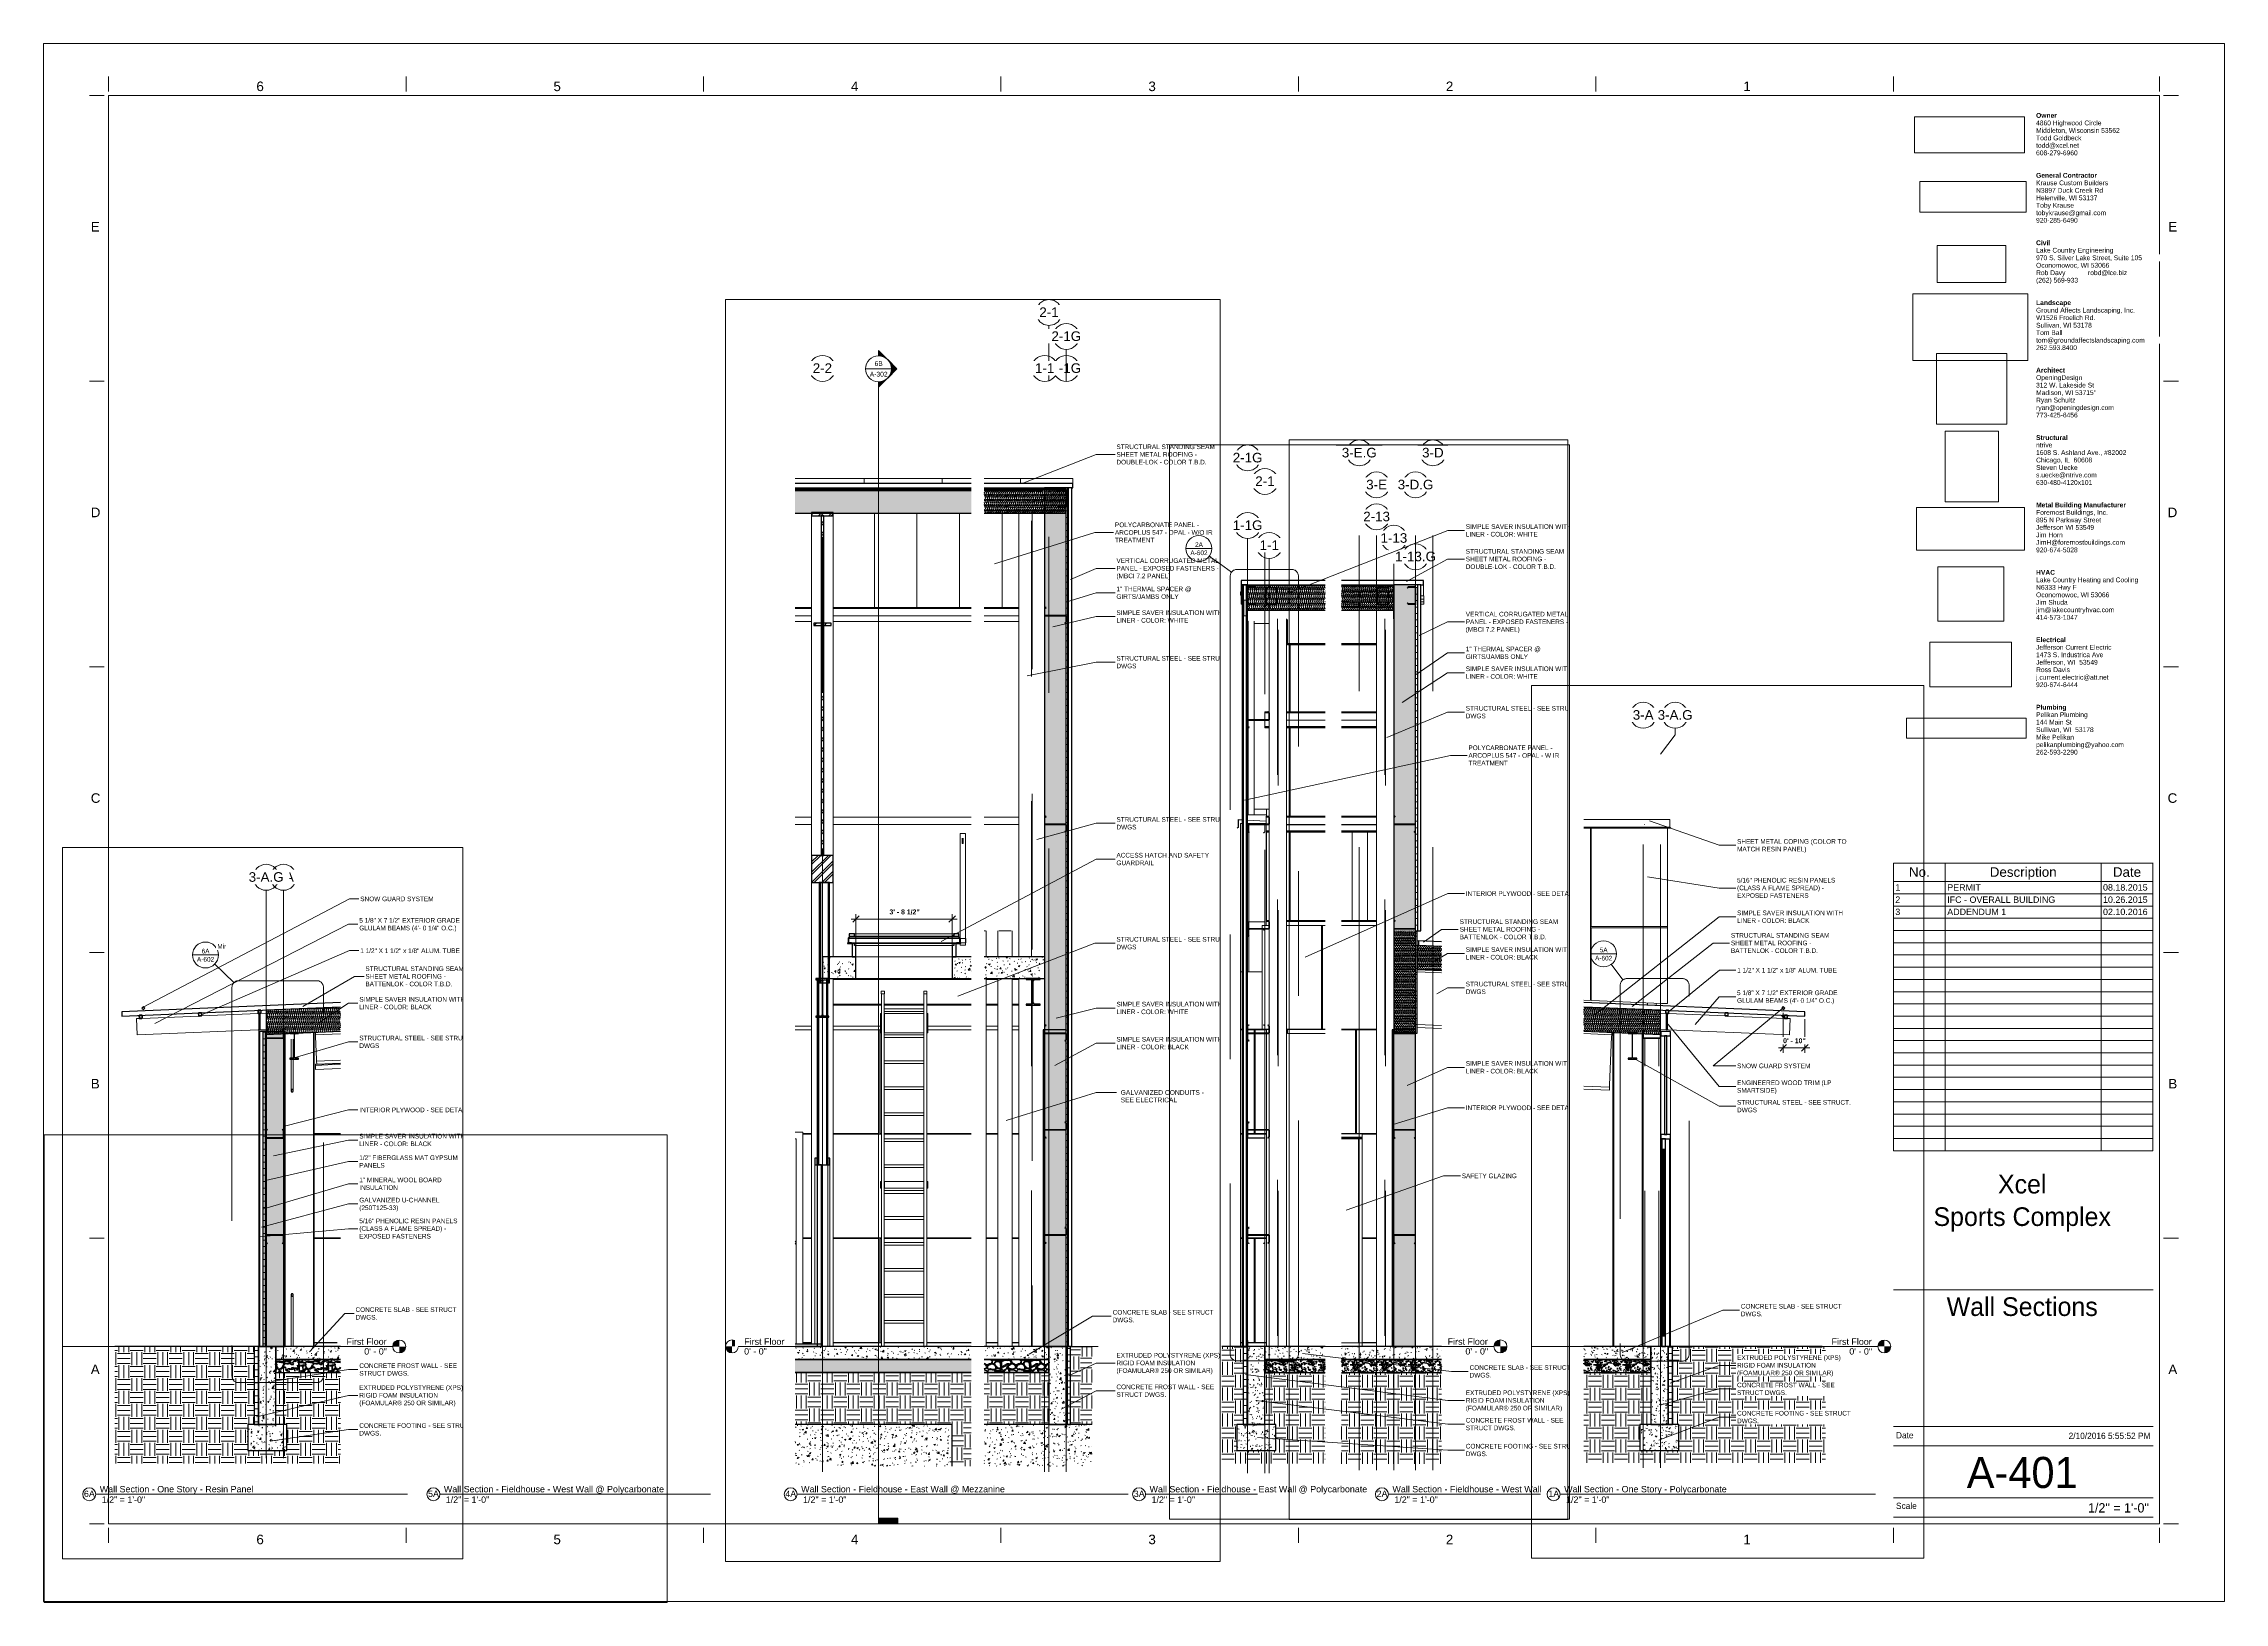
# Paper-space layout 'Layout1' of a CAD drawing. Header units: inches. Extents: x 0 to 42, y 0 to 30.
# The model-space entities are those that its viewports show. They can reach past a viewport. Long polylines and large blocks are cut down to what shows.
import ezdxf

# ---------------------------------------------------------------- set-up
doc = ezdxf.new("R2010")
doc.units = ezdxf.units.IN
doc.header["$MEASUREMENT"] = 0
for name, pattern in [('Dash 1_16_', [0.125, 0.0625, -0.0625]), ('Dash Dot 3_16_', [0.3125, 0.1875, -0.0625, 0, -0.0625]), ('Grid Line 1_2_', [0.875, 0.5, -0.125, 0.125, -0.125]), ('Hidden 1_8_', [0.1875, 0.125, -0.0625])]:
    doc.linetypes.add(name, pattern=pattern)
for name, color, linetype, lineweight in [('A-ANNO-DIMS', 211, 'Continuous', 9), ('A-ANNO-DIMS-24', 211, 'Continuous', 9), ('A-ANNO-IDEN', 131, 'Continuous', 9), ('A-ANNO-KEYN', 231, 'Continuous', 9), ('A-ANNO-SYMB', 150, 'Continuous', 9), ('A-CLNG', 13, 'Continuous', 30), ('A-CLNG-PATT', 13, 'Continuous', 70), ('A-DETL-THIN', 151, 'Continuous', 20), ('A-DOOR', 31, 'Continuous', 30), ('A-DOOR-FRAM', 31, 'Continuous', 9), ('A-FLOR', 192, 'Continuous', 30), ('A-FLOR-LEVL', 51, 'Continuous', 9), ('A-FLOR-PATT', 8, 'Continuous', 70), ('A-GLAZ', 151, 'Continuous', 30), ('A-GLAZ-CURT', 52, 'Continuous', 30), ('A-GLAZ-CWMG', 51, 'Continuous', 30), ('A-ROOF', 132, 'Continuous', 30), ('A-ROOF-PATT', 132, 'Continuous', 30), ('A-WALL', 113, 'Continuous', 30), ('A-WALL-PATT', 111, 'Continuous', 70), ('C-BLDG-PADS', 91, 'Continuous', 200), ('C-TOPO', 7, 'Continuous', 30), ('E-LITE-EQPM', 33, 'Continuous', 30), ('E-POWR-CNDT', 130, 'Continuous', 30), ('G-ANNO-SCHD', 231, 'Continuous', 9), ('G-ANNO-SYMB', 111, 'Continuous', 9), ('G-ANNO-TEXT', 231, 'Continuous', 9), ('G-ANNO-TTLB', 6, 'Continuous', 9), ('G-ANNO-TTLB-MEDM', 33, 'Continuous', 20), ('G-ANNO-TTLB-THIN', 151, 'Continuous', 9), ('G-IMPT', 8, 'Continuous', 9), ('I-WALL', 2, 'Continuous', 30), ('L-SITE-WALL', 31, 'Continuous', 30), ('Q-SPCQ', 91, 'Continuous', 30), ('S-BEAM', 12, 'Continuous', 30), ('S-COLS', 52, 'Continuous', 30), ('S-FNDN', 32, 'Continuous', 30), ('S-GRID', 1, 'Continuous', 9), ('S-GRID-IDEN', 1, 'Continuous', 9)]:
    doc.layers.add(name, color=color, linetype=linetype, lineweight=lineweight)
doc.layers.add('G-ANNO-NPLT', color=191, linetype='Continuous', plot=False)
doc.styles.add('Arial', font='arial.ttf', dxfattribs={"height": 0.003906})
doc.styles.add('Arial_1', font='arial.ttf', dxfattribs={"height": 2.950599})
doc.styles.add('Arial_2', font='arial.ttf', dxfattribs={"height": 4.425898})
doc.styles.add('Arial_3', font='arial.ttf', dxfattribs={"height": 2.212949})
doc.styles.add('Arial_4', font='arial.ttf', dxfattribs={"height": 0.092206})
doc.styles.add('Arial_5', font='arial.ttf', dxfattribs={"height": 0.184412})
doc.styles.add('Arial_6', font='arial.ttf', dxfattribs={"height": 0.122942})
doc.styles.add('Arial_B', font='arialbd.ttf', dxfattribs={"height": 2.283201})
doc.styles.add('Century Gothic', font='GOTHIC.TTF', dxfattribs={"height": 2.155668})
doc.styles.add('Century Gothic_1', font='GOTHIC.TTF', dxfattribs={"height": 0.119759})
doc.styles.add('Century Gothic_2', font='GOTHIC.TTF', dxfattribs={"height": 0.179639})
doc.styles.add('Century Gothic_3', font='GOTHIC.TTF', dxfattribs={"height": 0.598797})
doc.styles.add('Century Gothic_4', font='GOTHIC.TTF', dxfattribs={"height": 0.359278})
doc.dimstyles.new('OD_Dimension_-_1_16__Tol_', dxfattribs={"dimscale": 12, "dimtxt": 2.25, "dimasz": 0.25, "dimexe": 0.1875, "dimexo": 0.125, "dimgap": 0.125, "dimtad": 1, "dimdec": 4, "dimrnd": 0.0625, "dimzin": 1, "dimdsep": 46, "dimlunit": 4, "dimtxsty": 'Arial_B', "dimblk1": 'OBLIQUE', "dimblk2": 'OBLIQUE', "dimsah": 1, "dimcen": 0.09, "dimdle": 0.1875, "dimazin": 0, "dimtfac": 1, "dimtdec": 4, "dimtix": 1, "dimtmove": 0, "dimatfit": 3, "dimfxl": 1, "dimtvp": 1, "dimtfill": 1, "dimfrac": 2, "dimtolj": 1, "dimtzin": 0, "dimlwd": 13, "dimlwe": 13, "dimarcsym": 2})
picture_1 = doc.add_image_def('image1.png', size_in_pixel=(1125, 1483))
picture_2 = doc.add_image_def('image2.jpg', size_in_pixel=(477, 79))
picture_3 = doc.add_image_def('image3.png', size_in_pixel=(259, 141))
picture_4 = doc.add_image_def('image4.jpg', size_in_pixel=(150, 124))
picture_5 = doc.add_image_def('image5.jpg', size_in_pixel=(309, 122))
picture_6 = doc.add_image_def('image6.jpg', size_in_pixel=(95, 51))
picture_7 = doc.add_image_def('image7.png', size_in_pixel=(388, 225))
picture_8 = doc.add_image_def('image8.jpg', size_in_pixel=(232, 76))
picture_9 = doc.add_image_def('image9.jpg', size_in_pixel=(900, 259))
picture_10 = doc.add_image_def('image10.jpg', size_in_pixel=(939, 939))
pattern_1 = [(50, (22788.621, 110.131), (6.8859965, -0.602097), [0.72, -7.92]), (355, (22788.621, 110.131), (-1.331756, 7.220547), [0.576, -6.336]), (100.451, (22789.195, 110.081), (5.553629, 6.618191), [0.612, -6.731]), (46.184, (22788.621, 112.051), (10.245642, -1.588925), [1.08, -11.88]), (96.636, (22789.475, 111.918), (8.97244, 9.351518), [0.918, -10.096]), (351.184, (22788.621, 112.051), (8.9732, 9.35123), [0.864, -9.504]), (21, (22789.581, 111.571), (5.730726, -3.865003), [0.72, -7.92]), (326, (22789.581, 111.571), (2.33581, 6.96088), [0.576, -6.336]), (71.451, (22790.058, 111.249), (8.065876, 3.095948), [0.612, -6.731]), (37.5, (22788.621, 110.131), (0.116866, 3.1954784), [0.317, -5.942, 0.317, -6.115, -6.36]), (37.5, (22788.621, 110.131), (0.116866, 3.1954784), [-12.691, 0.317, -6.043]), (7.5, (22788.621, 110.131), (2.52543, 3.7860247), [0.317, -3.35, 0.317, -5.798, -2.424]), (7.5, (22788.621, 110.131), (2.52543, 3.7860247), [-9.782, 0.317, -2.107]), (327.5, (22786.48, 110.131), (5.1243685, -0.2161763), [0.317, -2.083, 0.317, -7.171, -9.936]), (327.5, (22786.48, 110.131), (5.1243685, -0.2161763), [-9.888, 0.317, -9.619]), (317.5, (22785.52, 110.131), (5.598326, 0.96141), [0.317, -2.803, 0.317, -4.656, -7.056]), (317.5, (22785.52, 110.131), (5.598326, 0.96141), [-8.093, 0.317, -6.739])]
pattern_2 = [(0, (22788.621, 110.131), (6, 6), [6, -6]), (0, (22788.621, 112.381), (6, 6), [6, -6]), (0, (22788.621, 114.631), (6, 6), [6, -6]), (90, (22789.371, 115.381), (-6, 6), [6, -6]), (90, (22791.621, 115.381), (-6, 6), [6, -6]), (90, (22793.871, 115.381), (-6, 6), [6, -6])]
pattern_3 = [(90, (-3018.388, 1279.445), (-36.188, 2e-15), [])]
pattern_4 = [(90, (23264.675, 0), (-19.685, 1e-15), [])]
pattern_5 = [(45, (22788.621, 110.131), (-2.3758788, 2.3758788), []), (45, (22788.621, 113.731), (-2.3758788, 2.3758788), [])]
pattern_6 = [(161.57, (22788.741, 110.251), (-0.9603837, -0.00039918), [0, -6.83, 0.758, 0]), (18.43, (22788.501, 110.251), (-0.9603837, 0.00039918), [0, -6.83, 0.758, 0]), (108.43, (22788.741, 110.251), (0.47951018, -2.4005264), [2.276, -5.312]), (71.57, (22788.501, 110.251), (0.47951018, 2.4005264), [2.276, -5.312])]
pattern_7 = [(90, (23067.86, 194.75), (-193, -193), [48, -145]), (180, (23067.86, 194.75), (-2e-14, -193), [96, -97]), (270, (22971.86, 242.75), (-193, -193), [48, -145]), (180, (23067.86, 242.75), (-2e-14, -193), [96, -97]), (270, (22971.36, 242.75), (-193, -193), [48, -145]), (180, (22971.36, 242.75), (-2e-14, -193), [96, -97]), (90, (22875.36, 194.75), (-193, -193), [48, -145]), (180, (22971.36, 194.75), (-2e-14, -193), [96, -97]), (90, (23020.11, 243), (-193, -193), [48, -145]), (180, (23068.24, 243), (-2e-14, -193), [48.125, -144.875]), (180, (23068.24, 291), (-2e-14, -193), [48.125, -144.875]), (90, (22923.61, 243), (-193, -193), [48, -145]), (180, (23019.61, 243), (-2e-14, -193), [96, -97]), (270, (23019.61, 291), (-193, -193), [48, -145]), (180, (23019.61, 291), (-2e-14, -193), [96, -97]), (180, (22923.11, 243), (-2e-14, -193), [48, -145]), (270, (22923.11, 291), (-193, -193), [48, -145]), (180, (22923.11, 291), (-2e-14, -193), [48, -145]), (90, (23067.86, 291.25), (-193, -193), [48, -145]), (180, (23067.86, 291.25), (-2e-14, -193), [96, -97]), (270, (22971.86, 339.25), (-193, -193), [48, -145]), (180, (23067.86, 339.25), (-2e-14, -193), [96, -97]), (270, (22971.36, 339.25), (-193, -193), [48, -145]), (180, (22971.36, 339.25), (-2e-14, -193), [96, -97]), (90, (22875.36, 291.25), (-193, -193), [48, -145]), (180, (22971.36, 291.25), (-2e-14, -193), [96, -97]), (90, (23020.11, 339.5), (-193, -193), [48, -145]), (180, (23068.24, 339.5), (-2e-14, -193), [48.125, -144.875]), (180, (23068.24, 387.5), (-2e-14, -193), [48.125, -144.875]), (90, (22923.61, 339.5), (-193, -193), [48, -145]), (180, (23019.61, 339.5), (-2e-14, -193), [96, -97]), (270, (23019.61, 387.5), (-193, -193), [48, -145]), (180, (23019.61, 387.5), (-2e-14, -193), [96, -97]), (180, (22923.11, 339.5), (-2e-14, -193), [48, -145]), (270, (22923.11, 387.5), (-193, -193), [48, -145]), (180, (22923.11, 387.5), (-2e-14, -193), [48, -145])]
pattern_8 = [(0, (22788.621, 110.131), (0, 3), []), (90, (22788.621, 110.131), (-3, 2e-16), [])]
pattern_9 = [(212.005, (22787.815, 112.146), (-40.310627, -26.8730086), [1.268, -125.493]), (213.69, (22788.621, 112.684), (-13.43624, -13.436764), [0.969, -47.478]), (198.435, (22789.024, 112.818), (-26.873024, -13.43654), [0.425, -42.065]), (180, (22789.561, 112.818), (-2e-15, -13.437), [0.537, -12.899]), (161.565, (22789.965, 112.684), (-13.43652, 1e-05), [0.425, -42.065]), (333.435, (22790.099, 122.358), (13.43653, 1e-05), [0.601, -29.444]), (296.565, (22789.965, 122.627), (13.43652, -13.43654), [0.3, -29.745]), (270, (22789.965, 123.299), (13.437, 8e-16), [0.672, -12.765]), (186.34, (22790.099, 114.565), (-107.492657, -13.436396), [1.217, -120.457]), (296.565, (22793.055, 122.896), (13.43652, -13.43654), [0.3, -29.745]), (303.69, (22792.786, 123.299), (13.436764, -13.43624), [0.484, -47.962]), (229.399, (22794.936, 117.386), (-67.18284, -80.6196216), [1.239, -122.641]), (243.435, (22795.339, 118.193), (1e-05, -13.43653), [0.901, -29.144]), (213.69, (22800.042, 116.715), (-13.43624, -13.436764), [0.484, -47.962]), (33.69, (22796.011, 112.952), (13.43624, 13.436764), [0.484, -47.962]), (0, (22795.742, 112.952), (0, 13.437), [0.269, -13.168]), (333.435, (22795.474, 113.087), (13.43653, 1e-05), [0.3, -29.745]), (284.036, (22795.339, 113.624), (13.436545, -40.30972), [0.554, -54.847]), (270, (22795.339, 113.893), (13.437, 8e-16), [0.269, -13.168]), (243.435, (22795.339, 114.162), (1e-05, -13.43653), [0.3, -29.745]), (135, (22795.339, 114.296), (-13.43644, 9e-16), [0.19, -18.812]), (90, (22795.339, 114.162), (-13.437, 8e-16), [0.134, -13.302]), (18.435, (22800.176, 120.343), (26.873024, 13.43654), [0.85, -41.641]), (6.34, (22800.983, 120.611), (107.492657, 13.436396), [1.217, -120.457]), (180, (22800.445, 117.386), (-2e-15, -13.437), [0.806, -12.63]), (197.354, (22802.595, 118.058), (-40.3099621, -13.4370921), [2.252, -222.987]), (198.435, (22802.998, 118.193), (-26.873024, -13.43654), [0.425, -42.065]), (213.69, (22803.401, 118.461), (-13.43624, -13.436764), [0.484, -47.962]), (251.565, (22803.536, 118.865), (-1e-05, -13.43652), [0.425, -42.065]), (243.435, (22803.67, 119.133), (1e-05, -13.43653), [0.3, -29.745]), (270, (22803.67, 119.402), (13.437, 8e-16), [0.269, -13.168]), (293.199, (22803.267, 120.343), (13.436385, -26.872947), [1.023, -101.307]), (315, (22802.864, 120.746), (13.43644, 9e-16), [0.57, -18.432]), (0, (22802.192, 120.746), (0, 13.437), [0.672, -12.765]), (341.565, (22799.236, 117.521), (13.43652, -1e-05), [0.425, -42.065]), (303.69, (22798.967, 117.924), (13.436764, -13.43624), [0.484, -47.962]), (279.462, (22798.833, 118.73), (13.43628, -67.183201), [0.817, -80.915]), (270, (22798.833, 119.536), (13.437, 8e-16), [0.806, -12.63]), (239.036, (22799.236, 120.208), (-13.4372, -26.873257), [0.783, -77.565]), (188.13, (22800.176, 120.343), (-80.620097, -13.436299), [0.95, -94.061]), (116.565, (22790.233, 119.939), (-13.43652, 13.43654), [0.3, -29.745]), (135, (22790.502, 119.671), (-13.43644, 9e-16), [0.38, -18.622]), (168.69, (22791.174, 119.536), (-13.436897, 0.000212), [0.685, -67.829]), (191.31, (22791.846, 119.671), (-53.746592, -13.436568), [0.685, -67.829]), (194.036, (22792.383, 119.805), (-40.30972, -13.436545), [0.554, -54.847]), (236.31, (22792.652, 120.208), (-13.436194, -26.8733), [0.484, -47.962]), (236.31, (22792.921, 120.611), (-13.436194, -26.8733), [0.484, -47.962]), (270, (22792.921, 121.014), (13.437, 8e-16), [0.403, -13.034]), (291.801, (22792.652, 121.686), (13.436166, -26.872997), [0.724, -71.635]), (116.565, (22792.786, 118.865), (-13.43652, 13.43654), [0.601, -29.444]), (168.69, (22793.458, 118.73), (-13.436897, 0.000212), [0.685, -67.829]), (194.036, (22793.996, 118.865), (-40.30972, -13.436545), [0.554, -54.847]), (225, (22794.399, 119.268), (9e-16, -13.43644), [0.57, -18.432]), (251.565, (22794.533, 119.671), (-1e-05, -13.43652), [0.425, -42.065]), (296.565, (22794.264, 120.208), (13.43652, -13.43654), [0.601, -29.444]), (315, (22793.996, 120.477), (13.43644, 9e-16), [0.38, -18.622]), (326.31, (22793.592, 120.746), (26.8733, -13.436194), [0.484, -47.962]), (0, (22793.324, 120.746), (0, 13.437), [0.269, -13.168]), (33.69, (22792.921, 120.477), (13.43624, 13.436764), [0.484, -47.962]), (71.565, (22792.786, 120.074), (1e-05, 13.43652), [0.425, -42.065]), (63.435, (22792.652, 119.805), (-1e-05, 13.43653), [0.3, -29.745]), (71.565, (22792.518, 119.402), (1e-05, 13.43652), [0.425, -42.065]), (104.036, (22792.518, 118.865), (-13.436545, 40.30972), [0.554, -54.847]), (45, (22792.249, 118.596), (9e-16, 13.43644), [0.38, -18.622]), (18.435, (22791.846, 118.461), (26.873024, 13.43654), [0.425, -42.065]), (0, (22791.174, 118.461), (0, 13.437), [0.672, -12.765]), (14.036, (22790.636, 118.327), (40.30972, 13.436545), [0.554, -54.847]), (341.565, (22790.233, 118.461), (13.43652, -1e-05), [0.425, -42.065]), (270, (22790.233, 118.865), (13.437, 8e-16), [0.403, -13.034]), (225, (22790.636, 119.268), (9e-16, -13.43644), [0.57, -18.432]), (198.435, (22791.443, 119.536), (-26.873024, -13.43654), [0.85, -41.641]), (180, (22792.114, 119.536), (-2e-15, -13.437), [0.672, -12.765]), (153.435, (22792.383, 119.402), (-13.43653, -1e-05), [0.3, -29.745]), (206.565, (22797.489, 117.252), (-13.43654, -13.43652), [0.3, -29.745]), (146.31, (22797.892, 116.983), (-26.8733, 13.436194), [0.484, -47.962]), (119.745, (22798.43, 116.043), (-40.31056, 67.183206), [1.083, -107.246]), (95.711, (22798.564, 114.699), (-13.4375424, 120.930058), [1.35, -133.686]), (90, (22798.564, 114.565), (-13.437, 8e-16), [0.134, -13.302]), (63.435, (22798.43, 114.296), (-1e-05, 13.43653), [0.3, -29.745]), (26.565, (22798.161, 114.162), (13.43654, 13.43652), [0.3, -29.745]), (0, (22797.758, 114.162), (0, 13.437), [0.403, -13.034]), (0, (22797.623, 114.162), (0, 13.437), [0.134, -13.302]), (0, (22797.355, 114.162), (0, 13.437), [0.269, -13.168]), (326.31, (22796.952, 114.43), (26.8733, -13.436194), [0.484, -47.962]), (333.435, (22796.683, 114.565), (13.43653, 1e-05), [0.3, -29.745]), (284.036, (22796.549, 115.102), (13.436545, -40.30972), [0.554, -54.847]), (270, (22796.549, 115.371), (13.437, 8e-16), [0.269, -13.168]), (270, (22796.549, 115.774), (13.437, 8e-16), [0.403, -13.034]), (258.69, (22796.683, 116.446), (-0.000212, -13.436897), [0.685, -67.829]), (231.34, (22797.22, 117.118), (-40.31019, -53.745816), [0.86, -85.176]), (270, (22800.042, 116.849), (13.437, 8e-16), [0.134, -13.302]), (270, (22800.042, 116.983), (13.437, 8e-16), [0.134, -13.302]), (326.31, (22799.639, 117.252), (26.8733, -13.436194), [0.484, -47.962]), (333.435, (22798.833, 117.655), (13.43653, 1e-05), [0.901, -29.144]), (0, (22798.161, 117.655), (0, 13.437), [0.672, -12.765]), (63.435, (22798.027, 117.386), (-1e-05, 13.43653), [0.3, -29.745]), (90, (22798.027, 116.849), (-13.437, 8e-16), [0.537, -12.899]), (135, (22798.43, 116.446), (-13.43644, 9e-16), [0.57, -18.432]), (161.565, (22798.833, 116.312), (-13.43652, 1e-05), [0.425, -42.065]), (180, (22799.236, 116.312), (-2e-15, -13.437), [0.403, -13.034]), (198.435, (22799.639, 116.446), (-26.873024, -13.43654), [0.425, -42.065]), (351.87, (22794.399, 123.702), (13.437009, -0.000259), [1.9, -93.111]), (14.036, (22793.861, 123.567), (40.30972, 13.436545), [0.554, -54.847]), (53.13, (22793.458, 123.03), (26.873672, 40.309752), [0.672, -66.511]), (95.194, (22793.592, 121.552), (-13.4351326, 134.3664647), [1.484, -146.928]), (101.31, (22793.727, 120.88), (-13.436568, 53.746592), [0.685, -67.829]), (143.13, (22794.264, 120.477), (-40.309752, 26.873672), [0.672, -66.511]), (161.565, (22794.667, 120.343), (-13.43652, 1e-05), [0.425, -42.065]), (198.435, (22795.07, 120.477), (-26.873024, -13.43654), [0.425, -42.065]), (225, (22795.742, 121.149), (9e-16, -13.43644), [0.95, -18.052]), (228.814, (22796.683, 122.224), (-80.619807, -94.0561774), [1.428, -141.405]), (251.565, (22796.817, 122.627), (-1e-05, -13.43652), [0.425, -42.065]), (270, (22796.817, 122.761), (13.437, 8e-16), [0.134, -13.302]), (288.435, (22796.683, 123.164), (13.43654, -26.873024), [0.425, -42.065]), (326.31, (22796.28, 123.433), (26.8733, -13.436194), [0.484, -47.962]), (90, (22790.099, 120.208), (-13.437, 8e-16), [0.941, -12.496]), (338.199, (22791.98, 121.955), (40.309912, -13.43644), [0.724, -71.635]), (0, (22791.174, 121.955), (0, 13.437), [0.806, -12.63]), (30.964, (22790.502, 121.552), (40.310285, 26.873314), [0.783, -77.565]), (45, (22790.099, 121.149), (9e-16, 13.43644), [0.57, -18.432]), (90, (22787.949, 115.908), (-13.437, 8e-16), [0.941, -12.496]), (116.565, (22788.352, 115.102), (-13.43652, 13.43654), [0.901, -29.144]), (153.435, (22789.158, 114.699), (-13.43653, -1e-05), [0.901, -29.144]), (180, (22789.83, 114.699), (-2e-15, -13.437), [0.672, -12.765]), (218.66, (22790.502, 115.237), (-13.436833, -13.436298), [0.86, -85.176]), (231.34, (22791.039, 115.908), (-40.31019, -53.745816), [0.86, -85.176]), (213.69, (22791.846, 116.446), (-13.43624, -13.436764), [0.969, -47.478]), (239.036, (22792.249, 117.118), (-13.4372, -26.873257), [0.783, -77.565]), (270, (22792.249, 117.386), (13.437, 8e-16), [0.269, -13.168]), (270, (22792.249, 117.79), (13.437, 8e-16), [0.403, -13.034]), (315, (22791.846, 118.193), (13.43644, 9e-16), [0.57, -18.432]), (350.538, (22791.039, 118.327), (13.436822, 7.6e-05), [0.817, -80.915]), (14.036, (22789.965, 118.058), (40.30972, 13.436545), [1.108, -54.293]), (18.435, (22788.755, 117.655), (26.873024, 13.43654), [1.275, -41.216]), (45, (22788.352, 117.252), (9e-16, 13.43644), [0.57, -18.432]), (45, (22787.949, 116.849), (9e-16, 13.43644), [0.57, -18.432]), (108.435, (22790.905, 113.893), (-13.43654, 26.873024), [0.85, -41.641]), (126.87, (22791.308, 113.356), (-13.436224, 13.436576), [0.672, -66.511]), (146.31, (22791.711, 113.087), (-26.8733, 13.436194), [0.484, -47.962]), (161.565, (22792.114, 112.952), (-13.43652, 1e-05), [0.425, -42.065]), (135, (22792.518, 112.549), (-13.43644, 9e-16), [0.57, -18.432]), (161.565, (22792.921, 112.415), (-13.43652, 1e-05), [0.425, -42.065]), (180, (22793.324, 112.415), (-2e-15, -13.437), [0.403, -13.034]), (206.565, (22793.592, 112.549), (-13.43654, -13.43652), [0.3, -29.745]), (206.565, (22794.13, 112.818), (-13.43654, -13.43652), [0.601, -29.444]), (189.462, (22794.936, 112.952), (-67.183201, -13.43628), [0.817, -80.915]), (243.435, (22795.205, 113.49), (1e-05, -13.43653), [0.601, -29.444]), (270, (22795.205, 113.624), (13.437, 8e-16), [0.134, -13.302]), (270, (22795.205, 113.893), (13.437, 8e-16), [0.269, -13.168]), (326.31, (22794.802, 114.699), (26.8733, -13.436194), [0.484, -47.962]), (327.995, (22793.727, 115.371), (67.182935, -40.309468), [1.268, -125.493]), (329.036, (22793.055, 115.774), (26.873257, -13.4372), [0.783, -77.565]), (341.565, (22792.249, 116.043), (13.43652, -1e-05), [0.85, -41.641]), (0, (22791.711, 116.043), (0, 13.437), [0.537, -12.899]), (33.69, (22791.308, 115.774), (13.43624, 13.436764), [0.484, -47.962]), (53.13, (22790.905, 115.237), (26.873672, 40.309752), [0.672, -66.511]), (63.435, (22790.636, 114.699), (-1e-05, 13.43653), [0.601, -29.444]), (225, (22796.817, 113.624), (9e-16, -13.43644), [0.57, -18.432]), (236.31, (22797.086, 114.027), (-13.436194, -26.8733), [0.484, -47.962]), (270, (22797.086, 114.162), (13.437, 8e-16), [0.134, -13.302]), (315, (22796.817, 114.43), (13.43644, 9e-16), [0.38, -18.622]), (333.435, (22796.28, 114.699), (13.43653, 1e-05), [0.601, -29.444]), (18.435, (22795.474, 114.43), (26.873024, 13.43654), [0.85, -41.641]), (75.964, (22795.339, 113.893), (-0.0003, 13.43623), [0.554, -54.847]), (71.565, (22789.293, 111.34), (1e-05, 13.43652), [0.425, -42.065]), (135, (22789.561, 111.071), (-13.43644, 9e-16), [0.38, -18.622]), (146.31, (22789.965, 110.803), (-26.8733, 13.436194), [0.484, -47.962]), (153.435, (22790.502, 110.534), (-13.43653, -1e-05), [0.601, -29.444]), (180, (22790.636, 110.534), (-2e-15, -13.437), [0.134, -13.302]), (161.565, (22791.039, 110.399), (-13.43652, 1e-05), [0.425, -42.065]), (180, (22791.577, 110.399), (-2e-15, -13.437), [0.537, -12.899]), (198.435, (22791.98, 110.534), (-26.873024, -13.43654), [0.425, -42.065]), (210.964, (22792.652, 110.937), (-40.310285, -26.873314), [0.783, -77.565]), (206.565, (22792.921, 111.071), (-13.43654, -13.43652), [0.3, -29.745]), (251.565, (22793.055, 111.474), (-1e-05, -13.43652), [0.425, -42.065]), (303.69, (22792.786, 111.877), (13.436764, -13.43624), [0.484, -47.962]), (306.87, (22792.383, 112.415), (13.436224, -13.436576), [0.672, -66.511]), (323.13, (22791.846, 112.818), (40.309752, -26.873672), [0.672, -66.511]), (345.964, (22791.308, 112.952), (13.43623, 0.0003), [0.554, -54.847]), (18.435, (22790.905, 112.818), (26.873024, 13.43654), [0.425, -42.065]), (30.964, (22790.233, 112.415), (40.310285, 26.873314), [0.783, -77.565]), (39.806, (22789.427, 111.743), (13.436602, 13.436291), [1.049, -103.894]), (135, (22793.458, 110.534), (-13.43644, 9e-16), [0.19, -18.812]), (153.435, (22793.727, 110.399), (-13.43653, -1e-05), [0.3, -29.745]), (191.31, (22794.399, 110.534), (-53.746592, -13.436568), [0.685, -67.829]), (165.964, (22794.936, 110.399), (-13.43623, -0.0003), [0.554, -54.847]), (175.236, (22796.549, 110.265), (-13.4364265, -8.2e-05), [1.618, -160.181]), (206.565, (22796.817, 110.399), (-13.43654, -13.43652), [0.3, -29.745]), (225, (22797.086, 110.668), (9e-16, -13.43644), [0.38, -18.622]), (270, (22797.086, 111.34), (13.437, 8e-16), [0.672, -12.765]), (270, (22797.086, 111.743), (13.437, 8e-16), [0.403, -13.034]), (308.66, (22796.549, 112.415), (13.436298, -13.436833), [0.86, -85.176]), (338.199, (22795.877, 112.684), (40.309912, -13.43644), [0.724, -71.635]), (348.69, (22795.205, 112.818), (13.436897, -0.000212), [0.685, -67.829]), (18.435, (22793.996, 112.415), (26.873024, 13.43654), [1.275, -41.216]), (36.87, (22793.458, 112.012), (13.436576, 13.436224), [0.672, -66.511]), (68.199, (22793.189, 111.34), (13.43644, 40.309912), [0.724, -71.635]), (101.31, (22793.324, 110.668), (-13.436568, 53.746592), [0.685, -67.829]), (348.69, (22792.114, 123.433), (13.436897, -0.000212), [0.685, -67.829]), (354.806, (22790.636, 123.567), (13.4361385, -0.000352), [1.484, -146.928]), (0, (22790.233, 123.567), (0, 13.437), [0.403, -13.034]), (45, (22789.965, 123.299), (9e-16, 13.43644), [0.38, -18.622]), (180, (22791.039, 122.089), (-2e-15, -13.437), [0.403, -13.034]), (188.13, (22791.98, 122.224), (-80.620097, -13.436299), [0.95, -94.061]), (172.875, (22793.055, 122.089), (-13.436807, -0.000376), [1.083, -107.246]), (225, (22793.189, 122.224), (9e-16, -13.43644), [0.19, -18.812]), (270, (22793.189, 122.627), (13.437, 8e-16), [0.403, -13.034]), (161.565, (22797.489, 123.03), (-13.43652, 1e-05), [0.425, -42.065]), (180, (22798.027, 123.03), (-2e-15, -13.437), [0.537, -12.899]), (198.435, (22798.43, 123.164), (-26.873024, -13.43654), [0.425, -42.065]), (170.538, (22799.236, 123.03), (-13.436822, -7.6e-05), [0.817, -80.915]), (213.69, (22799.639, 123.299), (-13.43624, -13.436764), [0.484, -47.962]), (270, (22799.639, 123.433), (13.437, 8e-16), [0.134, -13.302]), (296.565, (22799.505, 123.702), (13.43652, -13.43654), [0.3, -29.745]), (341.565, (22798.698, 123.97), (13.43652, -1e-05), [0.85, -41.641]), (341.565, (22797.892, 124.239), (13.43652, -1e-05), [0.85, -41.641]), (14.036, (22797.355, 124.105), (40.30972, 13.436545), [0.554, -54.847]), (45, (22796.952, 123.702), (9e-16, 13.43644), [0.57, -18.432]), (104.036, (22797.086, 123.164), (-13.436545, 40.30972), [0.554, -54.847]), (0, (22786.605, 111.474), (0, 13.437), [0.134, -13.302]), (315, (22786.337, 111.743), (13.43644, 9e-16), [0.38, -18.622]), (274.764, (22786.202, 113.356), (13.437683, -147.8026), [1.618, -160.181]), (255.964, (22786.337, 113.893), (0.0003, -13.43623), [0.554, -54.847]), (225, (22786.605, 114.162), (9e-16, -13.43644), [0.38, -18.622]), (198.435, (22787.815, 114.565), (-26.873024, -13.43654), [1.275, -41.216]), (180, (22787.949, 114.565), (-2e-15, -13.437), [0.134, -13.302]), (171.87, (22788.89, 114.43), (-13.437009, 0.000259), [0.95, -94.061]), (146.31, (22790.502, 114.296), (-26.8733, 13.436194), [0.484, -47.962]), (108.435, (22790.771, 113.49), (-13.43654, 26.873024), [0.85, -41.641]), (90, (22790.771, 113.356), (-13.437, 8e-16), [0.134, -13.302]), (71.565, (22790.636, 112.952), (1e-05, 13.43652), [0.425, -42.065]), (26.565, (22790.368, 112.818), (13.43654, 13.43652), [0.3, -29.745]), (18.435, (22789.965, 112.684), (26.873024, 13.43654), [0.425, -42.065]), (126.87, (22797.22, 111.743), (-13.436224, 13.436576), [0.672, -66.511]), (123.69, (22797.489, 111.34), (-13.436764, 13.43624), [0.484, -47.962]), (149.036, (22798.161, 110.937), (-26.873257, 13.4372), [0.783, -77.565]), (168.69, (22798.833, 110.803), (-13.436897, 0.000212), [0.685, -67.829]), (213.69, (22799.236, 111.071), (-13.43624, -13.436764), [0.484, -47.962]), (251.565, (22799.37, 111.474), (-1e-05, -13.43652), [0.425, -42.065]), (270, (22799.37, 111.609), (13.437, 8e-16), [0.134, -13.302]), (279.462, (22799.236, 112.415), (13.43628, -67.183201), [0.817, -80.915]), (243.435, (22799.37, 112.684), (1e-05, -13.43653), [0.3, -29.745]), (270, (22799.37, 112.818), (13.437, 8e-16), [0.134, -13.302]), (296.565, (22798.967, 113.624), (13.43652, -13.43654), [0.901, -29.144]), (329.036, (22798.295, 114.027), (26.873257, -13.4372), [0.783, -77.565]), (8.13, (22797.355, 113.893), (80.620097, 13.436299), [0.95, -94.061]), (45, (22796.817, 113.356), (9e-16, 13.43644), [0.76, -18.242]), (45, (22796.549, 113.087), (9e-16, 13.43644), [0.38, -18.622]), (90, (22796.549, 112.684), (-13.437, 8e-16), [0.403, -13.034]), (123.69, (22796.817, 112.281), (-13.436764, 13.43624), [0.484, -47.962]), (101.31, (22798.833, 114.699), (-13.436568, 53.746592), [0.685, -67.829]), (108.435, (22798.967, 114.296), (-13.43654, 26.873024), [0.425, -42.065]), (135, (22799.101, 114.162), (-13.43644, 9e-16), [0.19, -18.812]), (180, (22799.505, 114.162), (-2e-15, -13.437), [0.403, -13.034]), (213.69, (22799.908, 114.43), (-13.43624, -13.436764), [0.484, -47.962]), (187.125, (22800.983, 114.565), (-94.056659, -13.437028), [1.083, -107.246]), (236.31, (22801.251, 114.968), (-13.436194, -26.8733), [0.484, -47.962]), (270, (22801.251, 115.102), (13.437, 8e-16), [0.134, -13.302]), (288.435, (22801.117, 115.505), (13.43654, -26.873024), [0.425, -42.065]), (285.945, (22800.848, 116.446), (13.436607, -40.309649), [0.978, -96.842]), (315, (22800.579, 116.715), (13.43644, 9e-16), [0.38, -18.622]), (18.435, (22800.176, 116.58), (26.873024, 13.43654), [0.425, -42.065]), (29.745, (22799.236, 116.043), (67.183206, 40.31056), [1.083, -107.246]), (18.435, (22798.833, 115.908), (26.873024, 13.43654), [0.425, -42.065]), (75.964, (22798.698, 115.371), (-0.0003, 13.43623), [0.554, -54.847]), (180, (22794.802, 118.865), (-2e-15, -13.437), [0.403, -13.034]), (180, (22795.07, 118.865), (-2e-15, -13.437), [0.269, -13.168]), (135, (22795.339, 118.596), (-13.43644, 9e-16), [0.38, -18.622]), (90, (22795.339, 118.193), (-13.437, 8e-16), [0.403, -13.034]), (26.565, (22793.324, 116.043), (13.43654, 13.43652), [0.901, -29.144]), (341.565, (22792.921, 116.177), (13.43652, -1e-05), [0.425, -42.065]), (300.964, (22792.518, 116.849), (26.873314, -40.310285), [0.783, -77.565]), (71.565, (22795.07, 117.252), (1e-05, 13.43652), [0.425, -42.065]), (90, (22795.07, 116.58), (-13.437, 8e-16), [0.672, -12.765]), (123.69, (22795.339, 116.177), (-13.436764, 13.43624), [0.484, -47.962]), (153.435, (22795.877, 115.908), (-13.43653, -1e-05), [0.601, -29.444]), (198.435, (22796.28, 116.043), (-26.873024, -13.43654), [0.425, -42.065]), (243.435, (22796.414, 116.312), (1e-05, -13.43653), [0.3, -29.745]), (255.964, (22796.549, 116.849), (0.0003, -13.43623), [0.554, -54.847]), (251.565, (22796.683, 117.252), (-1e-05, -13.43652), [0.425, -42.065]), (291.801, (22796.414, 117.924), (13.436166, -26.872997), [0.724, -71.635]), (323.13, (22795.877, 118.327), (40.309752, -26.873672), [0.672, -66.511]), (18.435, (22795.474, 118.193), (26.873024, 13.43654), [0.425, -42.065]), (63.435, (22795.205, 117.655), (-1e-05, 13.43653), [0.601, -29.444]), (135, (22794.13, 115.237), (-13.43644, 9e-16), [0.57, -18.432]), (149.036, (22794.802, 114.834), (-26.873257, 13.4372), [0.783, -77.565]), (146.31, (22795.205, 114.565), (-26.8733, 13.436194), [0.484, -47.962]), (180, (22795.474, 114.565), (-2e-15, -13.437), [0.269, -13.168]), (210.964, (22796.145, 114.968), (-40.310285, -26.873314), [0.783, -77.565]), (243.435, (22796.28, 115.237), (1e-05, -13.43653), [0.3, -29.745]), (303.69, (22796.011, 115.64), (13.436764, -13.43624), [0.484, -47.962]), (321.34, (22795.339, 116.177), (53.745816, -40.31019), [0.86, -85.176]), (345.964, (22794.802, 116.312), (13.43623, 0.0003), [0.554, -54.847]), (11.31, (22794.13, 116.177), (53.746592, 13.436568), [0.685, -67.829]), (26.565, (22793.861, 116.043), (13.43654, 13.43652), [0.3, -29.745]), (71.565, (22793.727, 115.64), (1e-05, 13.43652), [0.425, -42.065]), (15.945, (22793.458, 118.596), (40.309649, 13.436607), [0.978, -96.842]), (29.745, (22792.518, 118.058), (67.183206, 40.31056), [1.083, -107.246]), (63.435, (22792.383, 117.79), (-1e-05, 13.43653), [0.3, -29.745]), (90, (22792.383, 117.386), (-13.437, 8e-16), [0.403, -13.034]), (104.036, (22792.518, 116.849), (-13.436545, 40.30972), [0.554, -54.847]), (120.964, (22792.921, 116.177), (-26.873314, 40.310285), [0.783, -77.565]), (153.435, (22800.445, 123.299), (-13.43653, -1e-05), [0.3, -29.745]), (180, (22800.714, 123.299), (-2e-15, -13.437), [0.269, -13.168]), (209.745, (22801.654, 123.836), (-67.183206, -40.31056), [1.083, -107.246]), (225, (22802.192, 124.374), (9e-16, -13.43644), [0.76, -18.242]), (239.036, (22802.595, 125.045), (-13.4372, -26.873257), [0.783, -77.565]), (239.036, (22802.998, 125.717), (-13.4372, -26.873257), [0.783, -77.565]), (270, (22802.998, 125.852), (13.437, 8e-16), [0.134, -13.302]), (333.435, (22802.729, 125.986), (13.43653, 1e-05), [0.3, -29.745]), (0, (22802.326, 125.986), (0, 13.437), [0.403, -13.034]), (45, (22801.923, 125.583), (9e-16, 13.43644), [0.57, -18.432]), (26.565, (22800.311, 124.777), (13.43654, 13.43652), [1.803, -28.243]), (30.964, (22799.639, 124.374), (40.310285, 26.873314), [0.783, -77.565]), (90, (22799.639, 124.105), (-13.437, 8e-16), [0.269, -13.168]), (128.66, (22800.176, 123.433), (-13.436298, 13.436833), [0.86, -85.176]), (255.964, (22798.698, 118.999), (0.0003, -13.43623), [0.554, -54.847]), (281.31, (22798.564, 119.671), (13.436568, -53.746592), [0.685, -67.829]), (309.806, (22797.892, 120.477), (13.436291, -13.436602), [1.049, -103.894]), (329.036, (22797.22, 120.88), (26.873257, -13.4372), [0.783, -77.565]), (345.964, (22796.683, 121.014), (13.43623, 0.0003), [0.554, -54.847]), (0, (22796.145, 121.014), (0, 13.437), [0.537, -12.899]), (26.565, (22795.608, 120.746), (13.43654, 13.43652), [0.601, -29.444]), (45, (22795.205, 120.343), (9e-16, 13.43644), [0.57, -18.432]), (53.13, (22794.802, 119.805), (26.873672, 40.309752), [0.672, -66.511]), (90, (22794.802, 119.402), (-13.437, 8e-16), [0.403, -13.034]), (135, (22795.205, 118.999), (-13.43644, 9e-16), [0.57, -18.432]), (144.462, (22796.145, 118.327), (-40.309531, 26.87331), [1.156, -114.43]), (135, (22796.817, 117.655), (-13.43644, 9e-16), [0.95, -18.052]), (153.435, (22797.355, 117.386), (-13.43653, -1e-05), [0.601, -29.444]), (206.565, (22797.892, 117.655), (-13.43654, -13.43652), [0.601, -29.444]), (230.194, (22798.564, 118.461), (-53.747184, -67.182341), [1.049, -103.894]), (66.801, (22796.817, 121.686), (26.874049, 67.182876), [1.023, -101.307]), (90, (22796.817, 121.283), (-13.437, 8e-16), [0.403, -13.034]), (153.435, (22797.086, 121.149), (-13.43653, -1e-05), [0.3, -29.745]), (153.435, (22797.623, 120.88), (-13.43653, -1e-05), [0.601, -29.444]), (149.036, (22798.295, 120.477), (-26.873257, 13.4372), [0.783, -77.565]), (180, (22798.967, 120.477), (-2e-15, -13.437), [0.672, -12.765]), (180, (22799.773, 120.477), (-2e-15, -13.437), [0.806, -12.63]), (213.69, (22800.176, 120.746), (-13.43624, -13.436764), [0.484, -47.962]), (243.435, (22800.445, 121.283), (1e-05, -13.43653), [0.601, -29.444]), (277.125, (22800.311, 122.358), (13.437028, -94.056659), [1.083, -107.246]), (315, (22800.042, 122.627), (13.43644, 9e-16), [0.38, -18.622]), (341.565, (22799.639, 122.761), (13.43652, -1e-05), [0.425, -42.065]), (352.875, (22798.564, 122.896), (13.436807, 0.000376), [1.083, -107.246]), (0, (22797.892, 122.896), (0, 13.437), [0.672, -12.765]), (21.801, (22797.22, 122.627), (26.872997, 13.436166), [0.724, -71.635]), (90, (22803.267, 121.955), (-13.437, 8e-16), [0.537, -12.899]), (90, (22803.267, 121.417), (-13.437, 8e-16), [0.537, -12.899]), (56.31, (22802.998, 121.014), (13.436194, 26.8733), [0.484, -47.962]), (18.435, (22802.595, 120.88), (26.873024, 13.43654), [0.425, -42.065]), (0, (22801.251, 120.88), (0, 13.437), [1.344, -12.093]), (341.565, (22800.848, 121.014), (13.43652, -1e-05), [0.425, -42.065]), (296.565, (22800.714, 121.283), (13.43652, -13.43654), [0.3, -29.745]), (278.13, (22800.579, 122.224), (13.436299, -80.620097), [0.95, -94.061]), (270, (22800.579, 122.358), (13.437, 8e-16), [0.134, -13.302]), (251.565, (22800.714, 122.761), (-1e-05, -13.43652), [0.425, -42.065]), (225, (22801.117, 123.164), (9e-16, -13.43644), [0.57, -18.432]), (218.66, (22801.789, 123.702), (-13.436833, -13.436298), [0.86, -85.176]), (225, (22802.192, 124.105), (9e-16, -13.43644), [0.57, -18.432]), (206.565, (22802.461, 124.239), (-13.43654, -13.43652), [0.3, -29.745]), (180, (22802.729, 124.239), (-2e-15, -13.437), [0.269, -13.168]), (123.69, (22802.998, 123.836), (-13.436764, 13.43624), [0.484, -47.962]), (108.435, (22803.132, 123.433), (-13.43654, 26.873024), [0.425, -42.065]), (98.13, (22803.267, 122.492), (-13.436299, 80.620097), [0.95, -94.061])]
pattern_10 = [(0, (22788.621, 110.131), (7.68, 1.92), [0.317, -5.443, 0.317, -5.443, -30.72]), (0, (22788.621, 110.131), (7.68, 1.92), [-11.52, 0.317, -11.203, 0.317, -5.443, -13.44]), (0, (22788.621, 110.131), (7.68, 1.92), [-28.8, 0.317, -3.523, 0.317, -9.283]), (120, (22791.501, 111.091), (-5.502769, 5.691075), [0.317, -5.443, 0.317, -5.443, -30.72]), (120, (22791.501, 111.091), (-5.502769, 5.691075), [-11.52, 0.317, -11.203, 0.317, -5.443, -13.44]), (120, (22791.501, 111.091), (-5.502769, 5.691075), [-28.8, 0.317, -3.523, 0.317, -9.283]), (240, (22792.461, 114.931), (-2.177231, -7.611075), [0.317, -5.443, 0.317, -5.443, -30.72]), (240, (22792.461, 114.931), (-2.177231, -7.611075), [-11.52, 0.317, -11.203, 0.317, -5.443, -13.44]), (240, (22792.461, 114.931), (-2.177231, -7.611075), [-28.8, 0.317, -3.523, 0.317, -9.283])]
pattern_11 = [(50, (19323.683, 100.189), (6.885997, -0.602097), [0.72, -7.92]), (355, (19323.683, 100.189), (-1.331756, 7.220547), [0.576, -6.336]), (100.451, (19324.257, 100.139), (5.553629, 6.618191), [0.612, -6.731]), (46.184, (19323.683, 102.109), (10.245642, -1.588925), [1.08, -11.88]), (96.636, (19324.537, 101.977), (8.97244, 9.35152), [0.918, -10.096]), (351.184, (19323.683, 102.109), (8.9732, 9.35123), [0.864, -9.504]), (21, (19324.643, 101.629), (5.730726, -3.865003), [0.72, -7.92]), (326, (19324.643, 101.629), (2.33581, 6.96088), [0.576, -6.336]), (71.451, (19325.121, 101.307), (8.065876, 3.095948), [0.612, -6.731]), (37.5, (19323.683, 100.189), (0.116866, 3.1954784), [0.317, -5.942, 0.317, -6.115, -6.36]), (37.5, (19323.683, 100.189), (0.116866, 3.1954784), [-12.691, 0.317, -6.043]), (7.5, (19323.683, 100.189), (2.52543, 3.7860247), [0.317, -3.35, 0.317, -5.798, -2.424]), (7.5, (19323.683, 100.189), (2.52543, 3.7860247), [-9.782, 0.317, -2.107]), (327.5, (19321.542, 100.189), (5.1243685, -0.2161763), [0.317, -2.083, 0.317, -7.171, -9.936]), (327.5, (19321.542, 100.189), (5.1243685, -0.2161763), [-9.888, 0.317, -9.619]), (317.5, (19320.582, 100.189), (5.598326, 0.96141), [0.317, -2.803, 0.317, -4.656, -7.056]), (317.5, (19320.582, 100.189), (5.598326, 0.96141), [-8.093, 0.317, -6.739])]
pattern_12 = [(0, (19323.683, 100.189), (6, 6), [6, -6]), (0, (19323.683, 102.439), (6, 6), [6, -6]), (0, (19323.683, 104.689), (6, 6), [6, -6]), (90, (19324.433, 105.439), (-6, 6), [6, -6]), (90, (19326.683, 105.439), (-6, 6), [6, -6]), (90, (19328.933, 105.439), (-6, 6), [6, -6])]
pattern_13 = [(0, (19323.683, 100.189), (0, 3), []), (90, (19323.683, 100.189), (-3, 2e-16), [])]
pattern_14 = [(161.57, (19323.803, 100.309), (-0.960383694, -0.00039918), [0, -6.83, 0.758, 0]), (18.43, (19323.563, 100.309), (-0.960383694, 0.00039918), [0, -6.83, 0.758, 0]), (108.43, (19323.803, 100.309), (0.479510182, -2.400526398), [2.276, -5.312]), (71.57, (19323.563, 100.309), (0.479510182, 2.400526398), [2.276, -5.312])]
pattern_15 = [(45, (19323.683, 100.189), (-2.3758788, 2.3758788), []), (45, (19323.683, 103.789), (-2.3758788, 2.3758788), [])]
pattern_16 = [(50, (-67556.097, 101.715), (6.8859965, -0.6020972), [0.72, -7.92]), (355, (-67556.097, 101.715), (-1.3317556, 7.2205465), [0.576, -6.336]), (100.451, (-67555.524, 101.665), (5.55362855, 6.6181912), [0.612, -6.731]), (46.184, (-67556.097, 103.635), (10.2456418, -1.5889251), [1.08, -11.88]), (96.636, (-67555.244, 103.502), (8.9724387, 9.3515184), [0.918, -10.096]), (351.184, (-67556.097, 103.635), (8.9731991, 9.3512304), [0.864, -9.504]), (21, (-67555.137, 103.155), (5.7307257, -3.86500345), [0.72, -7.92]), (326, (-67555.137, 103.155), (2.3358107, 6.9608802), [0.576, -6.336]), (71.451, (-67554.66, 102.833), (8.0658757, 3.0959479), [0.612, -6.731]), (37.5, (-67556.097, 101.715), (0.11686595, 3.19547842), [0.317, -5.942, 0.317, -6.115, -6.36]), (37.5, (-67556.097, 101.715), (0.11686595, 3.19547842), [-12.691, 0.317, -6.043]), (7.5, (-67556.097, 101.715), (2.52543, 3.78602473), [0.317, -3.35, 0.317, -5.798, -2.424]), (7.5, (-67556.097, 101.715), (2.52543, 3.78602473), [-9.782, 0.317, -2.107]), (327.5, (-67558.238, 101.715), (5.12436853, -0.21617625), [0.317, -2.083, 0.317, -7.171, -9.936]), (327.5, (-67558.238, 101.715), (5.12436853, -0.21617625), [-9.888, 0.317, -9.619]), (317.5, (-67559.198, 101.715), (5.5983262, 0.96140978), [0.317, -2.803, 0.317, -4.656, -7.056]), (317.5, (-67559.198, 101.715), (5.5983262, 0.96140978), [-8.093, 0.317, -6.739])]
pattern_17 = [(0, (-67556.097, 101.715), (6, 6), [6, -6]), (0, (-67556.097, 103.965), (6, 6), [6, -6]), (0, (-67556.097, 106.215), (6, 6), [6, -6]), (90, (-67555.347, 106.965), (-6, 6), [6, -6]), (90, (-67553.097, 106.965), (-6, 6), [6, -6]), (90, (-67550.847, 106.965), (-6, 6), [6, -6])]
pattern_18 = [(0, (-67752.23, 145.62), (-193, 193), [48, -145]), (90, (-67752.23, 145.62), (-193, 1e-14), [96, -97]), (180, (-67704.23, 241.62), (-193, 193), [48, -145]), (90, (-67704.23, 145.62), (-193, 1e-14), [96, -97]), (180, (-67704.23, 242.12), (-193, 193), [48, -145]), (90, (-67704.23, 242.12), (-193, 1e-14), [96, -97]), (0, (-67752.23, 338.12), (-193, 193), [48, -145]), (90, (-67752.23, 242.12), (-193, 1e-14), [96, -97]), (0, (-67703.98, 193.38), (-193, 193), [48, -145]), (90, (-67703.98, 145.25), (-193, 1e-14), [48.125, -144.875]), (90, (-67655.98, 145.25), (-193, 1e-14), [48.125, -144.875]), (0, (-67703.98, 289.88), (-193, 193), [48, -145]), (90, (-67703.98, 193.88), (-193, 1e-14), [96, -97]), (180, (-67655.98, 193.88), (-193, 193), [48, -145]), (90, (-67655.98, 193.88), (-193, 1e-14), [96, -97]), (90, (-67703.98, 290.38), (-193, 1e-14), [48, -145]), (180, (-67655.98, 290.38), (-193, 193), [48, -145]), (90, (-67655.98, 290.38), (-193, 1e-14), [48, -145]), (0, (-67655.73, 145.62), (-193, 193), [48, -145]), (90, (-67655.73, 145.62), (-193, 1e-14), [96, -97]), (180, (-67607.73, 241.62), (-193, 193), [48, -145]), (90, (-67607.73, 145.62), (-193, 1e-14), [96, -97]), (180, (-67607.73, 242.12), (-193, 193), [48, -145]), (90, (-67607.73, 242.12), (-193, 1e-14), [96, -97]), (0, (-67655.73, 338.12), (-193, 193), [48, -145]), (90, (-67655.73, 242.12), (-193, 1e-14), [96, -97]), (0, (-67607.48, 193.38), (-193, 193), [48, -145]), (90, (-67607.48, 145.25), (-193, 1e-14), [48.125, -144.875]), (90, (-67559.48, 145.25), (-193, 1e-14), [48.125, -144.875]), (0, (-67607.48, 289.88), (-193, 193), [48, -145]), (90, (-67607.48, 193.88), (-193, 1e-14), [96, -97]), (180, (-67559.48, 193.88), (-193, 193), [48, -145]), (90, (-67559.48, 193.88), (-193, 1e-14), [96, -97]), (90, (-67607.48, 290.38), (-193, 1e-14), [48, -145]), (180, (-67559.48, 290.38), (-193, 193), [48, -145]), (90, (-67559.48, 290.38), (-193, 1e-14), [48, -145])]
pattern_19 = [(45, (-67556.097, 101.715), (-2.37587878, 2.37587878), []), (45, (-67556.097, 105.315), (-2.37587878, 2.37587878), [])]
pattern_20 = [(45, (-69256.922, 101.715), (-2.37587878, 2.37587878), []), (45, (-69256.922, 105.315), (-2.37587878, 2.37587878), [])]
pattern_21 = [(90, (-71511.33, -1108), (-193, -193), [48, -145]), (180, (-71511.33, -1108), (-2e-14, -193), [96, -97]), (270, (-71607.33, -1060), (-193, -193), [48, -145]), (180, (-71511.33, -1060), (-2e-14, -193), [96, -97]), (270, (-71607.83, -1060), (-193, -193), [48, -145]), (180, (-71607.83, -1060), (-2e-14, -193), [96, -97]), (90, (-71703.83, -1108), (-193, -193), [48, -145]), (180, (-71607.83, -1108), (-2e-14, -193), [96, -97]), (90, (-71559.08, -1059.75), (-193, -193), [48, -145]), (180, (-71510.96, -1059.75), (-2e-14, -193), [48.125, -144.875]), (180, (-71510.96, -1011.75), (-2e-14, -193), [48.125, -144.875]), (90, (-71655.58, -1059.75), (-193, -193), [48, -145]), (180, (-71559.58, -1059.75), (-2e-14, -193), [96, -97]), (270, (-71559.58, -1011.75), (-193, -193), [48, -145]), (180, (-71559.58, -1011.75), (-2e-14, -193), [96, -97]), (180, (-71656.08, -1059.75), (-2e-14, -193), [48, -145]), (270, (-71656.08, -1011.75), (-193, -193), [48, -145]), (180, (-71656.08, -1011.75), (-2e-14, -193), [48, -145]), (90, (-71511.33, -1011.5), (-193, -193), [48, -145]), (180, (-71511.33, -1011.5), (-2e-14, -193), [96, -97]), (270, (-71607.33, -963.5), (-193, -193), [48, -145]), (180, (-71511.33, -963.5), (-2e-14, -193), [96, -97]), (270, (-71607.83, -963.5), (-193, -193), [48, -145]), (180, (-71607.83, -963.5), (-2e-14, -193), [96, -97]), (90, (-71703.83, -1011.5), (-193, -193), [48, -145]), (180, (-71607.83, -1011.5), (-2e-14, -193), [96, -97]), (90, (-71559.08, -963.25), (-193, -193), [48, -145]), (180, (-71510.96, -963.25), (-2e-14, -193), [48.125, -144.875]), (180, (-71510.96, -915.25), (-2e-14, -193), [48.125, -144.875]), (90, (-71655.58, -963.25), (-193, -193), [48, -145]), (180, (-71559.58, -963.25), (-2e-14, -193), [96, -97]), (270, (-71559.58, -915.25), (-193, -193), [48, -145]), (180, (-71559.58, -915.25), (-2e-14, -193), [96, -97]), (180, (-71656.08, -963.25), (-2e-14, -193), [48, -145]), (270, (-71656.08, -915.25), (-193, -193), [48, -145]), (180, (-71656.08, -915.25), (-2e-14, -193), [48, -145])]
pattern_22 = [(161.57, (-69256.802, 101.835), (-0.9603836945, -0.0003991792), [0, -6.83, 0.758, 0]), (18.43, (-69257.042, 101.835), (-0.9603836945, 0.0003991792), [0, -6.83, 0.758, 0]), (108.43, (-69256.802, 101.835), (0.4795101816, -2.4005263976), [2.276, -5.312]), (71.57, (-69257.042, 101.835), (0.4795101816, 2.4005263976), [2.276, -5.312])]
pattern_23 = [(50, (-76325.086, 101.715), (6.8859965, -0.6020972), [0.72, -7.92]), (355, (-76325.086, 101.715), (-1.3317556, 7.2205465), [0.576, -6.336]), (100.451, (-76324.512, 101.665), (5.55362855, 6.6181912), [0.612, -6.731]), (46.184, (-76325.086, 103.635), (10.2456418, -1.5889251), [1.08, -11.88]), (96.636, (-76324.232, 103.502), (8.9724387, 9.3515184), [0.918, -10.096]), (351.184, (-76325.086, 103.635), (8.9731991, 9.3512304), [0.864, -9.504]), (21, (-76324.126, 103.155), (5.7307257, -3.86500345), [0.72, -7.92]), (326, (-76324.126, 103.155), (2.3358107, 6.9608802), [0.576, -6.336]), (71.451, (-76323.648, 102.833), (8.06587574, 3.0959479), [0.612, -6.731]), (37.5, (-76325.086, 101.715), (0.11686595, 3.19547842), [0.317, -5.942, 0.317, -6.115, -6.36]), (37.5, (-76325.086, 101.715), (0.11686595, 3.19547842), [-12.691, 0.317, -6.043]), (7.5, (-76325.086, 101.715), (2.52543001, 3.78602473), [0.317, -3.35, 0.317, -5.798, -2.424]), (7.5, (-76325.086, 101.715), (2.52543001, 3.78602473), [-9.782, 0.317, -2.107]), (327.5, (-76327.227, 101.715), (5.12436853, -0.21617625), [0.317, -2.083, 0.317, -7.171, -9.936]), (327.5, (-76327.227, 101.715), (5.12436853, -0.21617625), [-9.888, 0.317, -9.619]), (317.5, (-76328.187, 101.715), (5.5983262, 0.96140978), [0.317, -2.803, 0.317, -4.656, -7.056]), (317.5, (-76328.187, 101.715), (5.5983262, 0.96140978), [-8.093, 0.317, -6.739])]
pattern_24 = [(0, (-76325.086, 101.715), (6, 6), [6, -6]), (0, (-76325.086, 103.965), (6, 6), [6, -6]), (0, (-76325.086, 106.215), (6, 6), [6, -6]), (90, (-76324.336, 106.965), (-6, 6), [6, -6]), (90, (-76322.086, 106.965), (-6, 6), [6, -6]), (90, (-76319.836, 106.965), (-6, 6), [6, -6])]
pattern_25 = [(90, (-75136.25, -1108), (-193, -193), [48, -145]), (180, (-75136.25, -1108), (-2e-14, -193), [96, -97]), (270, (-75232.25, -1060), (-193, -193), [48, -145]), (180, (-75136.25, -1060), (-2e-14, -193), [96, -97]), (270, (-75232.75, -1060), (-193, -193), [48, -145]), (180, (-75232.75, -1060), (-2e-14, -193), [96, -97]), (90, (-75328.75, -1108), (-193, -193), [48, -145]), (180, (-75232.75, -1108), (-2e-14, -193), [96, -97]), (90, (-75184, -1059.75), (-193, -193), [48, -145]), (180, (-75135.87, -1059.75), (-2e-14, -193), [48.125, -144.875]), (180, (-75135.87, -1011.75), (-2e-14, -193), [48.125, -144.875]), (90, (-75280.5, -1059.75), (-193, -193), [48, -145]), (180, (-75184.5, -1059.75), (-2e-14, -193), [96, -97]), (270, (-75184.5, -1011.75), (-193, -193), [48, -145]), (180, (-75184.5, -1011.75), (-2e-14, -193), [96, -97]), (180, (-75281, -1059.75), (-2e-14, -193), [48, -145]), (270, (-75281, -1011.75), (-193, -193), [48, -145]), (180, (-75281, -1011.75), (-2e-14, -193), [48, -145]), (90, (-75136.25, -1011.5), (-193, -193), [48, -145]), (180, (-75136.25, -1011.5), (-2e-14, -193), [96, -97]), (270, (-75232.25, -963.5), (-193, -193), [48, -145]), (180, (-75136.25, -963.5), (-2e-14, -193), [96, -97]), (270, (-75232.75, -963.5), (-193, -193), [48, -145]), (180, (-75232.75, -963.5), (-2e-14, -193), [96, -97]), (90, (-75328.75, -1011.5), (-193, -193), [48, -145]), (180, (-75232.75, -1011.5), (-2e-14, -193), [96, -97]), (90, (-75184, -963.25), (-193, -193), [48, -145]), (180, (-75135.87, -963.25), (-2e-14, -193), [48.125, -144.875]), (180, (-75135.87, -915.25), (-2e-14, -193), [48.125, -144.875]), (90, (-75280.5, -963.25), (-193, -193), [48, -145]), (180, (-75184.5, -963.25), (-2e-14, -193), [96, -97]), (270, (-75184.5, -915.25), (-193, -193), [48, -145]), (180, (-75184.5, -915.25), (-2e-14, -193), [96, -97]), (180, (-75281, -963.25), (-2e-14, -193), [48, -145]), (270, (-75281, -915.25), (-193, -193), [48, -145]), (180, (-75281, -915.25), (-2e-14, -193), [48, -145])]
pattern_26 = [(45, (-76325.086, 101.715), (-2.37587878, 2.37587878), []), (45, (-76325.086, 105.315), (-2.37587878, 2.37587878), [])]

# ---------------------------------------------------------------- blocks, each defined once
blk = doc.blocks.new('XCEL - E1 30 x 42 Horizontal - E1 30x42 Horizontal-11829-Wall Sections')
at = {"layer": 'G-ANNO-TTLB-MEDM'}
for p, q in [((1.159, 29.014), (0.872, 29.014)), ((1.24, 29.094), (1.24, 29.381)), ((1.24, 29.014), (1.24, 1.514)), ((40.74, 29.014), (1.24, 29.014)), ((6.969, 29.094), (6.969, 29.381)), ((12.698, 29.094), (12.698, 29.381)), ((18.427, 29.094), (18.427, 29.381)), ((24.156, 29.094), (24.156, 29.381)), ((29.885, 29.094), (29.885, 29.381)), ((35.615, 29.094), (35.615, 29.381)), ((40.74, 29.094), (40.74, 29.381)), ((40.74, 29.014), (40.74, 1.514)), ((40.82, 29.014), (41.108, 29.014)), ((1.159, 23.514), (0.872, 23.514)), ((40.82, 23.514), (41.108, 23.514)), ((1.159, 18.014), (0.872, 18.014)), ((40.82, 18.014), (41.108, 18.014)), ((40.615, 14.233), (35.615, 14.233)), ((1.159, 12.514), (0.872, 12.514)), ((40.82, 12.514), (41.108, 12.514)), ((1.159, 7.014), (0.872, 7.014)), ((40.82, 7.014), (41.108, 7.014)), ((35.615, 6.02), (40.615, 6.02)), ((1.159, 1.514), (0.872, 1.514)), ((1.24, 1.514), (40.74, 1.514)), ((1.24, 1.433), (1.24, 1.146)), ((6.969, 1.433), (6.969, 1.146)), ((12.698, 1.433), (12.698, 1.146)), ((18.427, 1.433), (18.427, 1.146)), ((24.156, 1.433), (24.156, 1.146)), ((29.885, 1.433), (29.885, 1.146)), ((40.615, 1.639), (35.615, 1.639)), ((35.615, 1.433), (35.615, 1.146)), ((40.74, 1.433), (40.74, 1.146)), ((40.82, 1.514), (41.108, 1.514))]:
    blk.add_line(p, q, dxfattribs=at)
at = {"layer": 'G-ANNO-TTLB-THIN'}
for p, q in [((-0.01, 30.014), (41.99, 30.014)), ((-0.01, 0.014), (-0.01, 30.014)), ((41.99, 0.014), (41.99, 30.014)), ((35.615, 3.389), (40.615, 3.389)), ((35.615, 3.014), (40.615, 3.014)), ((35.615, 2.014), (40.615, 2.014)), ((-0.01, 0.014), (41.99, 0.014))]:
    blk.add_line(p, q, dxfattribs=at)
at = {"layer": 'G-ANNO-TTLB', "char_height": 0.09221, "attachment_point": 1, "line_spacing_factor": 0.938532, "style": 'Arial_4', "bg_fill": 3, "box_fill_scale": 1.25, "bg_fill_color": 0, "bg_fill_transparency": 0}
for s, insert, width in [('\\fArial|b1|i0|c0|p34|;Civil', (38.363, 26.225), 0.28768), ('\\fArial|b1|i0|c0|p34|;Structural', (38.363, 22.475), 0.64856), ('\\fArial|b1|i0|c0|p34|;HVAC', (38.363, 19.879), 0.41876), ('\\fArial|b1|i0|c0|p34|;Electrical', (38.363, 18.581), 0.61622)]:
    blk.add_mtext(s, dxfattribs=dict(at, insert=insert, width=width))
at = {"layer": 'G-ANNO-TTLB'}
image = blk.add_image(picture_8, insert=(36.024, 27.911), size_in_units=(2.118, 0.694), dxfattribs=at)
image.dxf.flags = 7
image = blk.add_image(picture_9, insert=(36.126, 26.77), size_in_units=(2.048, 0.589), dxfattribs=at)
image.dxf.flags = 7
image = blk.add_image(picture_6, insert=(36.46, 25.417), size_in_units=(1.319, 0.708), dxfattribs=at)
image.dxf.flags = 7
image = blk.add_image(picture_7, insert=(35.988, 23.91), size_in_units=(2.218, 1.286), dxfattribs=at)
image.dxf.flags = 7
image = blk.add_image(picture_10, insert=(36.444, 22.689), size_in_units=(1.358, 1.358), dxfattribs=at)
image.dxf.flags = 7
image = blk.add_image(picture_1, insert=(36.612, 21.192), size_in_units=(1.03, 1.357), dxfattribs=at)
image.dxf.flags = 7
image = blk.add_image(picture_5, insert=(36.062, 20.262), size_in_units=(2.078, 0.821), dxfattribs=at)
image.dxf.flags = 7
image = blk.add_image(picture_4, insert=(36.474, 18.891), size_in_units=(1.268, 1.049), dxfattribs=at)
image.dxf.flags = 7
image = blk.add_image(picture_3, insert=(36.315, 17.631), size_in_units=(1.574, 0.857), dxfattribs=at)
image.dxf.flags = 7
image = blk.add_image(picture_2, insert=(35.866, 16.643), size_in_units=(2.303, 0.381), dxfattribs=at)
image.dxf.flags = 7
at = {"layer": 'G-ANNO-TTLB', "bg_fill": 3, "box_fill_scale": 1.25, "bg_fill_color": 0, "bg_fill_transparency": 0}
for s, insert, char_height, width, attachment_point, line_spacing_factor, style in [('6', (4.088, 29.283), 0.184, 0.171, 1, 0.938532, 'Arial_5'), ('5', (9.809, 29.283), 0.184, 0.171, 1, 0.938532, 'Arial_5'), ('4', (15.538, 29.283), 0.184, 0.171, 1, 0.938532, 'Arial_5'), ('3', (21.267, 29.283), 0.184, 0.171, 1, 0.938532, 'Arial_5'), ('2', (26.996, 29.283), 0.184, 0.171, 1, 0.938532, 'Arial_5'), ('1', (32.725, 29.283), 0.184, 0.171, 1, 0.938532, 'Arial_5'), ('\\fArial|b1|i0|c0|p34|;Owner', (38.363, 28.677), 0.09221, 0.44259, 1, 0.938532, 'Arial_4'), ('\\fArial|b1|i0|c0|p34|;General Contractor', (38.363, 27.523), 0.09221, 1.28521, 1, 0.938532, 'Arial_4'), ('E', (0.898, 26.579), 0.184, 0.20475, 1, 0.938532, 'Arial_5'), ('E', (41.082, 26.579), 0.184, 0.20475, 3, 0.938532, 'Arial_5'), ('Lake Country Engineering', (38.363, 26.081), 0.09221, 1.74142, 1, 0.938532, 'Arial_4'), ('\\fArial|b1|i0|c0|p34|;Landscape', (38.363, 25.071), 0.09221, 0.73708, 1, 0.938532, 'Arial_4'), ('\\fArial|b1|i0|c0|p34|;Architect', (38.363, 23.773), 0.09221, 0.59069, 1, 0.938532, 'Arial_4'), ('ntrive', (38.363, 22.331), 0.0922, 0.37109, 1, 0.938532, 'Arial_4'), ('D', (0.898, 21.079), 0.184, 0.2205, 1, 0.938532, 'Arial_5'), ('\\fArial|b1|i0|c0|p34|;Metal Building Manufacturer', (38.363, 21.177), 0.09221, 1.8793, 1, 0.938532, 'Arial_4'), ('D', (41.082, 21.079), 0.184, 0.2205, 3, 0.938532, 'Arial_5'), ('Lake Country Heating and Cooling', (38.363, 19.734), 0.09221, 2.30317, 1, 0.938532, 'Arial_4'), ('Jefferson Current Electric', (38.363, 18.436), 0.09221, 1.71418, 1, 0.938532, 'Arial_4'), ('\\fArial|b1|i0|c0|p34|;Plumbing', (38.363, 17.283), 0.09221, 0.62814, 1, 0.938532, 'Arial_4'), ('C', (0.898, 15.579), 0.184, 0.2205, 1, 0.938532, 'Arial_5'), ('C', (41.082, 15.579), 0.184, 0.2205, 3, 0.938532, 'Arial_5'), ('B', (0.898, 10.079), 0.184, 0.20475, 1, 0.938532, 'Arial_5'), ('B', (41.082, 10.079), 0.184, 0.20475, 3, 0.938532, 'Arial_5'), ('A', (0.898, 4.579), 0.184, 0.20475, 1, 0.938532, 'Arial_5'), ('A', (41.082, 4.579), 0.184, 0.20475, 3, 0.938532, 'Arial_5'), ('Date', (35.665, 3.278), 0.1198, 0.4725, 1, 0.984117, 'Century Gothic_1'), ('Scale', (35.665, 1.919), 0.1198, 0.5265, 1, 0.984117, 'Century Gothic_1'), ('6', (4.088, 1.304), 0.184, 0.171, 1, 0.938532, 'Arial_5'), ('5', (9.809, 1.304), 0.184, 0.171, 1, 0.938532, 'Arial_5'), ('4', (15.538, 1.304), 0.184, 0.171, 1, 0.938532, 'Arial_5'), ('3', (21.267, 1.304), 0.184, 0.171, 1, 0.938532, 'Arial_5'), ('2', (26.996, 1.304), 0.184, 0.171, 1, 0.938532, 'Arial_5'), ('1', (32.725, 1.304), 0.184, 0.171, 1, 0.938532, 'Arial_5')]:
    blk.add_mtext(s, dxfattribs=dict(at, insert=insert, char_height=char_height, width=width, attachment_point=attachment_point, line_spacing_factor=line_spacing_factor, style=style))
at = {"layer": 'G-ANNO-TTLB', "char_height": 0.09221, "attachment_point": 1, "line_spacing_factor": 0.938532, "style": 'Arial_4', "bg_fill": 3, "box_fill_scale": 1.25, "bg_fill_color": 0, "bg_fill_transparency": 0}
for s, insert, width in [('4860 Highwood Circle', (38.363, 28.533), 1.47416), ('Krause Custom Builders', (38.363, 27.379), 1.63077), ('970 S. Silver Lake Street, Suite 105', (38.363, 25.936), 2.39509), ('Ground Affects Landscaping, Inc.', (38.363, 24.927), 2.24019), ('OpeningDesign', (38.363, 23.629), 1.03838), ('1608 S. Ashland Ave., #82002', (38.363, 22.186), 2.03762), ('Foremost Buildings, Inc.', (38.363, 21.033), 1.62396), ('N6333 Hwy F', (38.363, 19.59), 0.90901), ('1473 S. Industrica Ave', (38.363, 18.292), 1.52183), ('Pelikan Plumbing', (38.363, 17.138), 1.16605)]:
    blk.add_mtext(s, dxfattribs=dict(at, insert=insert, width=width))
for s, insert, width in [('Middleton, Wisconsin 53562', (38.363, 28.388), 1.89633), ('N3897 Duck Creek Rd', (38.363, 27.234), 1.51161), ('Oconomowoc, WI 53066', (38.363, 25.792), 1.65971), ('W1526 Froelich Rd.', (38.363, 24.783), 1.34309), ('312 W. Lakeside St', (38.363, 23.484), 1.31926), ('Chicago, IL  60608', (38.363, 22.042), 1.26649), ('895 N Parkway Street', (38.363, 20.888), 1.46565), ('Oconomowoc, WI 53066', (38.363, 19.446), 1.65971), ('Jefferson, WI  53549', (38.363, 18.148), 1.40778), ('144 Main St', (38.363, 16.994), 0.80347)]:
    blk.add_mtext(s, dxfattribs=dict(at, insert=insert, width=width))
at = {"layer": 'G-ANNO-TTLB', "attachment_point": 1, "line_spacing_factor": 0.938532, "style": 'Arial_4', "bg_fill": 3, "box_fill_scale": 1.25, "bg_fill_color": 0, "bg_fill_transparency": 0}
for s, insert, char_height, width in [('Todd Goldbeck', (38.363, 28.244), 0.09221, 1.02306), ('Helenville, WI 53137', (38.363, 27.09), 0.09221, 1.39416), ('Rob Davy', (38.363, 25.648), 0.0922, 0.66048), ('robd@lce.biz', (39.363, 25.648), 0.09221, 0.88178), ('Sullivan, WI 53178', (38.363, 24.638), 0.09221, 1.26819), ('Madison, WI 53715"', (38.363, 23.34), 0.09221, 1.36181), ('Steven Uecke', (38.363, 21.898), 0.09221, 0.94135), ('Jefferson WI 53549', (38.363, 20.744), 0.09221, 1.32266), ('Jim Shuda', (38.363, 19.302), 0.0922, 0.71325), ('Ross Davis', (38.363, 18.004), 0.0922, 0.76772), ('Sullivan, WI  53178', (38.363, 16.85), 0.09221, 1.31075)]:
    blk.add_mtext(s, dxfattribs=dict(at, insert=insert, char_height=char_height, width=width))
for s, insert, char_height, width in [('todd@xcel.net', (38.363, 28.1), 0.09221, 0.96859), ('Toby Krause', (38.363, 26.946), 0.09221, 0.85284), ('(262) 569-933', (38.363, 25.504), 0.09221, 0.94646), ('Tom Ball', (38.363, 24.494), 0.0922, 0.59579), ('Ryan Schultz', (38.363, 23.196), 0.09221, 0.88518), ('s.uecke@ntrive.com', (38.363, 21.754), 0.09221, 1.37543), ('Jim Horn', (38.363, 20.6), 0.0922, 0.60601), ('jim@lakecountryhvac.com', (38.363, 19.158), 0.09221, 1.76695), ('j.current.electric@att.net', (38.363, 17.859), 0.09221, 1.64609), ('Mike Pelikan', (38.363, 16.706), 0.09221, 0.85624)]:
    blk.add_mtext(s, dxfattribs=dict(at, insert=insert, char_height=char_height, width=width))
at = {"layer": 'G-ANNO-TTLB', "char_height": 0.09221, "attachment_point": 1, "line_spacing_factor": 0.938532, "style": 'Arial_4', "bg_fill": 3, "box_fill_scale": 1.25, "bg_fill_color": 0, "bg_fill_transparency": 0}
for s, insert, width in [('608-279-6960', (38.363, 27.956), 0.93625), ('tobykrause@gmail.com', (38.363, 26.802), 1.57971), ('tom@groundaffectslandscaping.com', (38.363, 24.35), 2.45808), ('ryan@openingdesign.com', (38.363, 23.052), 1.75163), ('630-480-4120x101', (38.363, 21.609), 1.26308), ('JimH@foremostbuildings.com', (38.363, 20.456), 2.01378), ('414-573-1047', (38.363, 19.013), 0.93625), ('920-674-6444', (38.363, 17.715), 0.93625), ('pelikanplumbing@yahoo.com', (38.363, 16.561), 1.97804)]:
    blk.add_mtext(s, dxfattribs=dict(at, insert=insert, width=width))
for s, insert, width in [('920-285-6490', (38.363, 26.658), 0.93625), ('262.593.8400', (38.363, 24.206), 0.91923), ('773-425-6456', (38.363, 22.908), 0.93625), ('920-674-5028', (38.363, 20.311), 0.93625), ('262-593-2290', (38.363, 16.417), 0.93625)]:
    blk.add_mtext(s, dxfattribs=dict(at, insert=insert, width=width))
blk = doc.blocks.new('Viewport - View Title-1830-Wall Sections')
at = {"layer": 'G-ANNO-TTLB'}
for start, end in [(0, 180), (180, 360)]:
    blk.add_arc((-0.125, 0), 0.125, start, end, dxfattribs=at)
blk = doc.blocks.new('Struct_Xcel_Sports Complex_rvt-2-Wall Section - Fieldhouse - East Wall _ Mezzanine')
at = {"layer": 'A-FLOR-PATT', "lineweight": 9}
h = blk.add_hatch(dxfattribs=at)
h.set_pattern_fill('FP_20', color=253, style=0, pattern_type=2)
h.set_pattern_definition(pattern_1)
edge = h.paths.add_edge_path(flags=0)
edge.add_line((26030.826, 0), (25949.398, 0))
edge.add_line((25949.398, 0), (25949.398, -6))
edge.add_line((25949.398, -6), (25990.109, -6))
edge.add_line((25990.109, -6), (26030.826, -6))
h = blk.add_hatch(dxfattribs=at)
h.set_pattern_fill('FP_20', color=253, style=0, pattern_type=2)
h.set_pattern_definition(pattern_1)
h.paths.add_polyline_path([(26049.25, -6), (26066.765, -6), (26066.765, 0), (26036.793, 0), (26036.793, -6)], flags=0)
at = {"layer": 'A-WALL-PATT', "lineweight": 9}
h = blk.add_hatch(dxfattribs=at)
h.set_pattern_fill('FP_20', color=253, style=0, pattern_type=2)
h.set_pattern_definition(pattern_1)
h.paths.add_polyline_path([(26074.765, -36), (26074.765, 0), (26066.765, 0), (26066.765, -36)], flags=0)
at = {"layer": 'S-FNDN', "lineweight": 9}
h = blk.add_hatch(dxfattribs=at)
h.set_pattern_fill('FP_20', color=253, style=0, pattern_type=2)
h.set_pattern_definition(pattern_1)
h.paths.add_polyline_path([(26022.045, -55.339), (26022.045, -36), (25949.398, -36), (25949.398, -55.339), (25990.109, -55.339)], flags=0)
h = blk.add_hatch(dxfattribs=at)
h.set_pattern_fill('FP_20', color=253, style=0, pattern_type=2)
h.set_pattern_definition(pattern_1)
edge = h.paths.add_edge_path(flags=0)
edge.add_line((26086.614, -36), (26036.793, -36))
edge.add_line((26036.793, -36), (26036.793, -55.339))
edge.add_line((26036.793, -55.339), (26061.708, -55.339))
edge.add_line((26061.708, -55.339), (26086.614, -55.339))
at = {"layer": 'A-FLOR', "color": 7}
for p, q in [((26030.826, 0), (25949.398, 0)), ((26066.765, 0), (26036.793, 0)), ((26066.765, -6), (26066.765, 0)), ((25949.398, -6), (26030.826, -6)), ((26036.793, -6), (26066.765, -6))]:
    blk.add_line(p, q, dxfattribs=at)
at = {"layer": 'L-SITE-WALL', "color": 7}
for p, q in [((26066.765, 0), (26066.765, -36)), ((26074.765, 0), (26066.765, 0)), ((26074.765, -36), (26074.765, 0)), ((26066.765, -36), (26074.765, -36))]:
    blk.add_line(p, q, dxfattribs=at)
at = {"layer": 'S-FNDN', "color": 7}
for p, q in [((26022.045, -36), (25949.398, -36)), ((26022.045, -55.339), (26022.045, -36)), ((26086.614, -36), (26036.793, -36))]:
    blk.add_line(p, q, dxfattribs=at)
blk = doc.blocks.new('Girt_Z - 10_D-1351983-Wall Section - Fieldhouse - East Wall _ Mezzanine')
at = {"layer": 'S-BEAM', "lineweight": 9}
h = blk.add_hatch(dxfattribs=at)
h.set_pattern_fill('FP_16', color=253, style=0, pattern_type=2)
h.set_pattern_definition(pattern_5)
h.paths.add_polyline_path([(26036.793, 395.633), (26063.765, 395.633), (26063.765, 395.742), (26036.793, 395.741)], flags=0)
at = {"layer": 'S-BEAM', "color": 7}
for p, q in [((26063.765, 395.742), (26036.793, 395.742)), ((26036.793, 395.633), (26063.765, 395.633)), ((26063.765, 395.633), (26063.765, 395.742))]:
    blk.add_line(p, q, dxfattribs=at)
blk = doc.blocks.new('W-Wide Flange - W12X26-1530486-Wall Section - Fieldhouse - East Wall _ Mezzanine')
at = {"layer": 'S-BEAM', "lineweight": 9}
h = blk.add_hatch(dxfattribs=at)
h.set_pattern_fill('FP_16', color=253, style=0, pattern_type=2)
h.set_pattern_definition(pattern_5)
h.paths.add_polyline_path([(26061.708, 157.781), (26062.634, 157.781), (26062.634, 158.16), (26060.151, 158.168), (26059.927, 158.212), (26059.706, 158.36), (26059.557, 158.582), (26059.505, 158.844), (26059.505, 168.937), (26059.557, 169.199), (26059.706, 169.421), (26059.927, 169.569), (26060.189, 169.621), (26062.634, 169.621), (26062.634, 170), (26056.146, 170), (26056.146, 169.621), (26058.593, 169.621), (26058.853, 169.569), (26059.075, 169.421), (26059.223, 169.199), (26059.275, 168.937), (26059.275, 158.844), (26059.223, 158.582), (26059.075, 158.36), (26058.853, 158.212), (26058.591, 158.16), (26056.146, 158.16), (26056.146, 157.781), (26060.151, 157.781)], flags=0)
at = {"layer": 'S-BEAM', "color": 7}
for p, q in [((26062.634, 170), (26056.146, 170)), ((26056.146, 170), (26056.146, 169.621)), ((26062.634, 169.621), (26062.634, 170)), ((26056.146, 169.621), (26058.591, 169.621)), ((26060.189, 169.621), (26062.634, 169.621)), ((26059.275, 168.937), (26059.275, 158.844)), ((26059.505, 158.844), (26059.505, 168.937)), ((26058.591, 158.16), (26056.146, 158.16)), ((26056.146, 158.16), (26056.146, 157.781)), ((26062.634, 158.16), (26060.189, 158.16)), ((26062.634, 157.781), (26062.634, 158.16)), ((26056.146, 157.781), (26062.634, 157.781))]:
    blk.add_line(p, q, dxfattribs=at)
for centre, start, end in [((26058.591, 168.937), 0, 90), ((26060.189, 168.937), 90, 180), ((26058.591, 158.844), 270, 0), ((26060.189, 158.844), 180, 270)]:
    blk.add_arc(centre, 0.684, start, end, dxfattribs=at)
blk = doc.blocks.new('Girt_Z - 10_D-1987917-Wall Section - Fieldhouse - East Wall _ Mezzanine')
at = {"layer": 'S-BEAM', "color": 8, "lineweight": 18}
for p, q in [((26036.793, 244.563), (26052.765, 244.563)), ((26036.793, 241.188), (26052.765, 241.188))]:
    blk.add_line(p, q, dxfattribs=at)
blk = doc.blocks.new('Girt_Z - 10_D-1772157-Wall Section - Fieldhouse - East Wall _ Mezzanine')
at = {"layer": 'S-BEAM', "color": 8, "lineweight": 18}
for p, q in [((26036.793, 341.545), (26052.765, 341.545)), ((26036.793, 341.063), (26052.765, 341.063)), ((26036.793, 337.688), (26052.765, 337.688)), ((26036.793, 337.612), (26052.765, 337.612))]:
    blk.add_line(p, q, dxfattribs=at)
blk = doc.blocks.new('Girt_Z - 10_D-1223970-Wall Section - Fieldhouse - East Wall _ Mezzanine')
at = {"layer": 'S-BEAM', "lineweight": 9}
h = blk.add_hatch(dxfattribs=at)
h.set_pattern_fill('FP_16', color=253, style=0, pattern_type=2)
h.set_pattern_definition(pattern_5)
h.paths.add_polyline_path([(26074.191, 141.19), (26074.765, 141.672), (26074.765, 144.609), (26074.71, 144.742), (26074.578, 144.797), (26064.953, 144.797), (26064.899, 144.818), (26064.874, 144.871), (26064.874, 148.011), (26065.41, 148.461), (26065.34, 148.545), (26064.765, 148.063), (26064.765, 144.688), (26074.578, 144.688), (26074.632, 144.666), (26074.656, 144.612), (26074.656, 141.723), (26074.12, 141.274), (26074.165, 141.22)], flags=0)
at = {"layer": 'S-BEAM', "color": 7}
for p, q in [((26065.34, 148.545), (26064.765, 148.063)), ((26064.874, 148.011), (26065.41, 148.461)), ((26065.41, 148.461), (26065.34, 148.545)), ((26064.765, 148.063), (26064.765, 144.688)), ((26064.874, 144.871), (26064.874, 148.011)), ((26064.765, 144.688), (26074.578, 144.688)), ((26074.578, 144.797), (26064.953, 144.797)), ((26074.656, 144.612), (26074.656, 141.723)), ((26074.765, 141.672), (26074.765, 144.609)), ((26074.656, 141.723), (26074.12, 141.274)), ((26074.12, 141.274), (26074.191, 141.19)), ((26074.191, 141.19), (26074.765, 141.672))]:
    blk.add_line(p, q, dxfattribs=at)
for centre, radius, start, end in [((26064.953, 144.875), 0.0782, 183.0424, 270), ((26074.578, 144.609), 0.188, 0, 90), ((26074.578, 144.609), 0.0782, 2.1227, 90)]:
    blk.add_arc(centre, radius, start, end, dxfattribs=at)
blk = doc.blocks.new('Girt_Z - 10_D-1223971-Wall Section - Fieldhouse - East Wall _ Mezzanine')
at = {"layer": 'S-BEAM', "lineweight": 9}
h = blk.add_hatch(dxfattribs=at)
h.set_pattern_fill('FP_16', color=253, style=0, pattern_type=2)
h.set_pattern_definition(pattern_5)
h.paths.add_polyline_path([(26074.191, 237.69), (26074.765, 238.172), (26074.765, 241.109), (26074.71, 241.242), (26074.578, 241.297), (26064.953, 241.297), (26064.899, 241.318), (26064.875, 241.371), (26064.875, 244.511), (26065.41, 244.961), (26065.34, 245.045), (26064.765, 244.563), (26064.765, 241.188), (26074.578, 241.188), (26074.632, 241.166), (26074.656, 241.112), (26074.656, 238.223), (26074.12, 237.774)], flags=0)
at = {"layer": 'S-BEAM', "color": 7}
for p, q in [((26065.34, 245.045), (26064.765, 244.563)), ((26064.875, 244.511), (26065.41, 244.961)), ((26065.41, 244.961), (26065.34, 245.045)), ((26064.765, 244.563), (26064.765, 241.188)), ((26064.875, 241.371), (26064.875, 244.511)), ((26064.765, 241.188), (26074.578, 241.188)), ((26074.578, 241.297), (26064.953, 241.297)), ((26074.656, 241.112), (26074.656, 238.223)), ((26074.765, 238.172), (26074.765, 241.109)), ((26074.656, 238.223), (26074.12, 237.774)), ((26074.191, 237.69), (26074.765, 238.172)), ((26074.12, 237.774), (26074.191, 237.69))]:
    blk.add_line(p, q, dxfattribs=at)
for centre, radius, start, end in [((26064.953, 241.375), 0.0782, 183.0424, 270), ((26074.578, 241.109), 0.187, 360, 90), ((26074.578, 241.109), 0.0782, 2.1227, 90)]:
    blk.add_arc(centre, radius, start, end, dxfattribs=at)
blk = doc.blocks.new('Girt_C - 8_D-1405508-Wall Section - Fieldhouse - East Wall _ Mezzanine')
at = {"layer": 'S-BEAM', "lineweight": 9}
h = blk.add_hatch(dxfattribs=at)
h.set_pattern_fill('FP_16', color=253, style=0, pattern_type=2)
h.set_pattern_definition(pattern_5)
h.paths.add_polyline_path([(26071.32, 387.735), (26074.632, 387.735), (26074.704, 387.749), (26074.765, 387.79), (26074.805, 387.851), (26074.82, 387.923), (26074.82, 395.554), (26074.805, 395.626), (26074.765, 395.687), (26074.704, 395.728), (26074.632, 395.742), (26071.32, 395.742), (26070.838, 395.167), (26070.921, 395.097), (26071.371, 395.633), (26074.635, 395.633), (26074.673, 395.621), (26074.7, 395.593), (26074.71, 395.554), (26074.701, 387.885), (26074.674, 387.856), (26074.636, 387.845), (26071.371, 387.845), (26070.921, 388.382), (26070.837, 388.311)], flags=0)
at = {"layer": 'S-BEAM', "color": 8, "lineweight": 18}
blk.add_line((26074.82, 395.554), (26074.82, 395.988), dxfattribs=at)
at = {"layer": 'S-BEAM', "color": 7}
for p, q in [((26071.32, 395.742), (26070.838, 395.167)), ((26070.921, 395.097), (26071.371, 395.633)), ((26074.632, 395.742), (26071.32, 395.742)), ((26071.371, 395.633), (26074.635, 395.633)), ((26074.71, 395.554), (26074.71, 387.923)), ((26074.82, 387.923), (26074.82, 395.554)), ((26070.838, 395.167), (26070.921, 395.097)), ((26070.921, 388.382), (26070.837, 388.311)), ((26070.837, 388.311), (26071.32, 387.735)), ((26071.371, 387.845), (26070.921, 388.382)), ((26071.32, 387.735), (26074.632, 387.735)), ((26074.636, 387.845), (26071.371, 387.845))]:
    blk.add_line(p, q, dxfattribs=at)
at = {"layer": 'S-BEAM', "color": 7, "flags": 128}
for points in [[(26074.82, 395.554), (26074.805, 395.626), (26074.765, 395.687), (26074.704, 395.728), (26074.632, 395.742)], [(26074.635, 395.633), (26074.673, 395.621), (26074.7, 395.593), (26074.71, 395.554)], [(26074.632, 387.735), (26074.704, 387.749), (26074.765, 387.79), (26074.805, 387.851), (26074.82, 387.923)], [(26074.71, 387.923), (26074.701, 387.885), (26074.674, 387.856), (26074.636, 387.845)]]:
    blk.add_lwpolyline(points, dxfattribs=at)
blk = doc.blocks.new('Girt_Z - 10_D-1223979-Wall Section - Fieldhouse - East Wall _ Mezzanine')
at = {"layer": 'S-BEAM', "lineweight": 9}
h = blk.add_hatch(dxfattribs=at)
h.set_pattern_fill('FP_16', color=253, style=0, pattern_type=2)
h.set_pattern_definition(pattern_5)
h.paths.add_polyline_path([(26074.191, 334.19), (26074.765, 334.672), (26074.765, 337.609), (26074.71, 337.742), (26074.578, 337.797), (26064.953, 337.797), (26064.899, 337.818), (26064.875, 337.871), (26064.875, 341.011), (26065.41, 341.461), (26065.34, 341.545), (26064.765, 341.063), (26064.765, 337.688), (26074.578, 337.688), (26074.632, 337.666), (26074.656, 337.612), (26074.656, 334.723), (26074.12, 334.274), (26074.165, 334.22)], flags=0)
at = {"layer": 'S-BEAM', "color": 7}
for p, q in [((26065.34, 341.545), (26064.765, 341.063)), ((26064.765, 341.063), (26064.765, 337.688)), ((26064.875, 341.011), (26065.41, 341.461)), ((26065.41, 341.461), (26065.34, 341.545)), ((26064.875, 337.871), (26064.875, 341.011)), ((26064.765, 337.688), (26074.578, 337.688)), ((26074.578, 337.797), (26064.953, 337.797)), ((26074.656, 337.612), (26074.656, 334.723)), ((26074.765, 334.672), (26074.765, 337.609)), ((26074.656, 334.723), (26074.12, 334.274)), ((26074.191, 334.19), (26074.765, 334.672)), ((26074.12, 334.274), (26074.191, 334.19))]:
    blk.add_line(p, q, dxfattribs=at)
for centre, radius, start, end in [((26064.953, 337.875), 0.0782, 183.0424, 270), ((26074.578, 337.609), 0.187, 360, 90), ((26074.578, 337.609), 0.0782, 2.1227, 90)]:
    blk.add_arc(centre, radius, start, end, dxfattribs=at)
blk = doc.blocks.new('Girt_Z - 10_D-1239982-Wall Section - Fieldhouse - East Wall _ Mezzanine')
at = {"layer": 'S-BEAM', "lineweight": 9}
h = blk.add_hatch(dxfattribs=at)
h.set_pattern_fill('FP_16', color=253, style=0, pattern_type=2)
h.set_pattern_definition(pattern_5)
h.paths.add_polyline_path([(26065.34, 96.323), (26065.41, 96.406), (26064.875, 96.856), (26064.875, 99.996), (26064.899, 100.049), (26064.953, 100.07), (26074.578, 100.07), (26074.71, 100.125), (26074.765, 100.258), (26074.765, 103.195), (26074.191, 103.677), (26074.12, 103.594), (26074.656, 103.144), (26074.656, 100.255), (26074.632, 100.202), (26074.578, 100.18), (26064.765, 100.18), (26064.765, 96.805)], flags=0)
at = {"layer": 'S-BEAM', "color": 7}
for p, q in [((26074.191, 103.677), (26074.12, 103.594)), ((26074.765, 103.195), (26074.191, 103.677)), ((26074.12, 103.594), (26074.656, 103.144)), ((26074.656, 103.144), (26074.656, 100.255)), ((26074.765, 100.258), (26074.765, 103.195)), ((26074.578, 100.18), (26064.765, 100.18)), ((26064.765, 100.18), (26064.765, 96.805)), ((26064.875, 96.856), (26064.875, 99.996)), ((26064.953, 100.07), (26074.578, 100.07)), ((26064.765, 96.805), (26065.34, 96.323)), ((26065.41, 96.406), (26064.875, 96.856)), ((26065.34, 96.323), (26065.41, 96.406))]:
    blk.add_line(p, q, dxfattribs=at)
for centre, radius, start, end in [((26074.578, 100.258), 0.188, 270, 0), ((26074.578, 100.258), 0.0782, 270, 357.8773), ((26064.953, 99.992), 0.0782, 90, 176.9576)]:
    blk.add_arc(centre, radius, start, end, dxfattribs=at)
blk = doc.blocks.new('Girt_Z - 10_D-1236892-Wall Section - Fieldhouse - East Wall _ Mezzanine')
at = {"layer": 'S-BEAM', "lineweight": 9}
h = blk.add_hatch(dxfattribs=at)
h.set_pattern_fill('FP_16', color=253, style=0, pattern_type=2)
h.set_pattern_definition(pattern_5)
h.paths.add_polyline_path([(26065.34, 47.698), (26065.41, 47.781), (26064.874, 48.231), (26064.874, 51.371), (26064.899, 51.424), (26064.953, 51.445), (26074.578, 51.445), (26074.71, 51.5), (26074.765, 51.633), (26074.765, 54.57), (26074.191, 55.052), (26074.12, 54.969), (26074.656, 54.519), (26074.656, 51.63), (26074.632, 51.577), (26074.578, 51.555), (26064.765, 51.555), (26064.765, 48.18)], flags=0)
at = {"layer": 'S-BEAM', "color": 7}
for p, q in [((26074.191, 55.052), (26074.12, 54.969)), ((26074.12, 54.969), (26074.656, 54.519)), ((26074.765, 54.57), (26074.191, 55.052)), ((26074.656, 54.519), (26074.656, 51.63)), ((26074.765, 51.633), (26074.765, 54.57)), ((26074.578, 51.555), (26064.765, 51.555)), ((26064.765, 51.555), (26064.765, 48.18)), ((26064.874, 48.231), (26064.874, 51.371)), ((26064.953, 51.445), (26074.578, 51.445)), ((26064.765, 48.18), (26065.34, 47.698)), ((26065.41, 47.781), (26064.874, 48.231)), ((26065.34, 47.698), (26065.41, 47.781))]:
    blk.add_line(p, q, dxfattribs=at)
for centre, radius, start, end in [((26074.578, 51.633), 0.187, 270, 360), ((26074.578, 51.633), 0.0782, 270, 357.8773), ((26064.953, 51.367), 0.0782, 90, 176.9576)]:
    blk.add_arc(centre, radius, start, end, dxfattribs=at)
blk = doc.blocks.new('Girt_C - 8_D-1405512-Wall Section - Fieldhouse - East Wall _ Mezzanine')
at = {"layer": 'S-BEAM', "lineweight": 9}
h = blk.add_hatch(dxfattribs=at)
h.set_pattern_fill('FP_16', color=253, style=0, pattern_type=2)
h.set_pattern_definition(pattern_5)
h.paths.add_polyline_path([(26071.265, 387.735), (26074.578, 387.735), (26074.649, 387.749), (26074.71, 387.79), (26074.751, 387.851), (26074.765, 387.923), (26074.765, 395.554), (26074.751, 395.626), (26074.71, 395.687), (26074.649, 395.728), (26074.578, 395.742), (26071.265, 395.742), (26070.783, 395.167), (26070.867, 395.097), (26071.316, 395.633), (26074.58, 395.633), (26074.618, 395.621), (26074.646, 395.593), (26074.656, 395.554), (26074.646, 387.885), (26074.619, 387.856), (26074.582, 387.845), (26071.316, 387.845), (26070.866, 388.382), (26070.782, 388.311)], flags=0)
at = {"layer": 'S-BEAM', "color": 8, "lineweight": 18}
blk.add_line((26074.765, 395.554), (26074.765, 395.988), dxfattribs=at)
at = {"layer": 'S-BEAM', "color": 7}
for p, q in [((26071.265, 395.742), (26070.783, 395.167)), ((26070.867, 395.097), (26071.316, 395.633)), ((26074.578, 395.742), (26071.265, 395.742)), ((26071.316, 395.633), (26074.58, 395.633)), ((26074.656, 395.554), (26074.656, 387.923)), ((26074.765, 387.923), (26074.765, 395.554)), ((26070.783, 395.167), (26070.867, 395.097)), ((26070.866, 388.382), (26070.782, 388.311)), ((26070.782, 388.311), (26071.265, 387.735)), ((26071.316, 387.845), (26070.866, 388.382)), ((26071.265, 387.735), (26074.578, 387.735)), ((26074.582, 387.845), (26071.316, 387.845))]:
    blk.add_line(p, q, dxfattribs=at)
at = {"layer": 'S-BEAM', "color": 7, "flags": 128}
for points in [[(26074.765, 395.554), (26074.751, 395.626), (26074.71, 395.687), (26074.649, 395.728), (26074.578, 395.742)], [(26074.58, 395.633), (26074.618, 395.621), (26074.646, 395.593), (26074.656, 395.554)], [(26074.578, 387.735), (26074.649, 387.749), (26074.71, 387.79), (26074.751, 387.851), (26074.765, 387.923)], [(26074.656, 387.923), (26074.646, 387.885), (26074.619, 387.856), (26074.582, 387.845)]]:
    blk.add_lwpolyline(points, dxfattribs=at)
blk = doc.blocks.new('W-Wide Flange-Column - B1_I-1389345-Wall Section - Fieldhouse - East Wall _ Mezzanine')
at = {"layer": 'S-COLS', "color": 8, "linetype": 'Hidden 1_8_', "lineweight": 18}
for p, q in [((26058.609, 180), (26058.609, 385.023)), ((26058.921, 385.023), (26058.921, 180)), ((26058.609, 158.164), (26058.609, 169.618)), ((26058.921, 169.523), (26058.921, 158.258)), ((26058.609, 0), (26058.609, 157.781)), ((26058.921, 157.781), (26058.921, 0))]:
    blk.add_line(p, q, dxfattribs=at)
blk = doc.blocks.new('W-Wide Flange - W12X22-1624375-Wall Section - Fieldhouse - East Wall _ Mezzanine')
at = {"layer": 'S-BEAM', "color": 8, "lineweight": 18}
for p, q in [((26043.179, 169.575), (26037.803, 169.575)), ((26052.765, 169.575), (26049.803, 169.575)), ((26037.803, 158.125), (26043.179, 158.125)), ((26049.803, 158.125), (26052.765, 158.125)), ((26043.179, 157.7), (26037.803, 157.7)), ((26052.765, 157.7), (26049.803, 157.7))]:
    blk.add_line(p, q, dxfattribs=at)
blk = doc.blocks.new('Girt_Z - 10_D-1987919-Wall Section - Fieldhouse - East Wall _ Mezzanine')
at = {"layer": 'S-BEAM', "color": 8, "lineweight": 18}
for p, q in [((26037.803, 148.063), (26043.18, 148.063)), ((26049.803, 148.063), (26052.765, 148.063))]:
    blk.add_line(p, q, dxfattribs=at)
blk = doc.blocks.new('Girt_Z - 10_D-V1-Wall Section - Fieldhouse - East Wall _ Mezzanine')
at = {"layer": 'S-BEAM', "lineweight": 9}
h = blk.add_hatch(dxfattribs=at)
h.set_pattern_fill('FP_16', color=253, style=0, pattern_type=2)
h.set_pattern_definition(pattern_5)
edge = h.paths.add_edge_path(flags=0)
edge.add_line((25949.398, 395.633), (26030.826, 395.633))
edge.add_line((26030.826, 395.633), (26030.826, 395.742))
edge.add_line((26030.826, 395.742), (25949.398, 395.733))
at = {"layer": 'S-BEAM', "color": 7}
for p, q in [((26030.826, 395.742), (25949.398, 395.742)), ((25949.398, 395.633), (26030.826, 395.633))]:
    blk.add_line(p, q, dxfattribs=at)
blk = doc.blocks.new('W-Wide Flange - W18X40-1630767-Wall Section - Fieldhouse - East Wall _ Mezzanine')
at = {"layer": 'S-BEAM', "lineweight": 9}
h = blk.add_hatch(dxfattribs=at)
h.set_pattern_fill('FP_16', color=253, style=0, pattern_type=2)
h.set_pattern_definition(pattern_5)
h.paths.add_polyline_path([(25959.035, 152.1), (25965.055, 152.1), (25965.055, 152.625), (25962.865, 152.625), (25962.612, 152.675), (25962.397, 152.819), (25962.253, 153.034), (25962.203, 153.287), (25962.203, 168.812), (25962.253, 169.066), (25962.397, 169.281), (25962.612, 169.425), (25962.865, 169.475), (25965.055, 169.475), (25965.055, 170), (25959.035, 170), (25959.035, 169.475), (25961.225, 169.475), (25961.479, 169.425), (25961.694, 169.281), (25961.837, 169.066), (25961.888, 168.812), (25961.888, 153.287), (25961.837, 153.034), (25961.694, 152.819), (25961.479, 152.675), (25961.225, 152.625), (25959.035, 152.625)], flags=0)
at = {"layer": 'S-BEAM', "color": 7}
for p, q in [((25965.055, 170), (25959.035, 170)), ((25959.035, 170), (25959.035, 169.475)), ((25965.055, 169.475), (25965.055, 170)), ((25959.035, 169.475), (25961.225, 169.475)), ((25962.865, 169.475), (25965.055, 169.475)), ((25961.888, 168.812), (25961.888, 153.287)), ((25962.203, 153.287), (25962.203, 168.812)), ((25961.225, 152.625), (25959.035, 152.625)), ((25959.035, 152.625), (25959.035, 152.1)), ((25965.055, 152.625), (25962.865, 152.625)), ((25965.055, 152.1), (25965.055, 152.625)), ((25959.035, 152.1), (25965.055, 152.1))]:
    blk.add_line(p, q, dxfattribs=at)
for centre, start, end in [((25961.225, 168.812), 0, 90), ((25962.865, 168.812), 90, 180), ((25961.225, 153.287), 270, 0), ((25962.865, 153.287), 180, 270)]:
    blk.add_arc(centre, 0.662, start, end, dxfattribs=at)
blk = doc.blocks.new('columns and girder2 - one-1334686-Wall Section - Fieldhouse - East Wall _ Mezzanine')
at = {"layer": 'S-BEAM', "lineweight": 9}
h = blk.add_hatch(dxfattribs=at)
h.set_pattern_fill('FP_16', color=253, style=0, pattern_type=2)
h.set_pattern_definition(pattern_5)
h.paths.add_polyline_path([(25957.045, 383.851), (25967.045, 383.851), (25967.045, 385.351), (25957.045, 385.351)], flags=0)
h = blk.add_hatch(dxfattribs=at)
h.set_pattern_fill('FP_16', color=253, style=0, pattern_type=2)
h.set_pattern_definition(pattern_5)
h.paths.add_polyline_path([(25961.42, 226.93), (25962.67, 226.93), (25962.67, 383.851), (25961.42, 383.851), (25961.42, 242.868)], flags=0)
h = blk.add_hatch(dxfattribs=at)
h.set_pattern_fill('FP_16', color=253, style=0, pattern_type=2)
h.set_pattern_definition(pattern_5)
h.paths.add_polyline_path([(25966.045, 333.226), (25966.045, 334.226), (25958.045, 334.226), (25958.045, 333.226)], flags=0)
h = blk.add_hatch(dxfattribs=at)
h.set_pattern_fill('FP_16', color=253, style=0, pattern_type=2)
h.set_pattern_definition(pattern_5)
h.paths.add_polyline_path([(25957.045, 214.372), (25967.045, 214.372), (25967.045, 226.93), (25957.045, 226.93)], flags=0)
at = {"layer": 'S-BEAM', "color": 7}
for p, q in [((25957.045, 385.351), (25957.045, 383.851)), ((25967.045, 385.351), (25957.045, 385.351)), ((25967.045, 383.851), (25967.045, 385.351)), ((25957.045, 383.851), (25967.045, 383.851)), ((25961.42, 383.851), (25961.42, 226.93)), ((25962.67, 383.851), (25961.42, 383.851)), ((25962.67, 226.93), (25962.67, 383.851)), ((25958.045, 334.226), (25958.045, 333.226)), ((25966.045, 334.226), (25958.045, 334.226)), ((25966.045, 333.226), (25966.045, 334.226)), ((25958.045, 333.226), (25966.045, 333.226)), ((25957.045, 226.93), (25957.045, 214.372)), ((25967.045, 226.93), (25957.045, 226.93)), ((25961.42, 226.93), (25962.67, 226.93)), ((25967.045, 214.372), (25967.045, 226.93)), ((25957.045, 214.372), (25967.045, 214.372))]:
    blk.add_line(p, q, dxfattribs=at)
at = {"layer": 'S-BEAM', "color": 8, "lineweight": 18}
for p, q in [((25957.045, 226.93), (25957.045, 383.851)), ((25967.045, 226.93), (25967.045, 383.851)), ((25957.045, 1), (25957.045, 214.372)), ((25967.045, 214.372), (25967.045, 180)), ((25967.045, 170), (25967.045, 0))]:
    blk.add_line(p, q, dxfattribs=at)
blk = doc.blocks.new('Single-Flush - 36_ x 96_-1048073-Wall Section - Fieldhouse - East Wall _ Mezzanine')
at = {"layer": 'A-DOOR', "color": 8, "linetype": 'Dash 1_16_', "lineweight": 18}
for p in [(25949.398, 48.696), (25949.398, 47.304)]:
    blk.add_line(p, (25949.92, 48), dxfattribs=at)
at = {"layer": 'A-DOOR-FRAM', "color": 8, "lineweight": 18}
for p, q in [((25952.92, 99), (25949.398, 99)), ((25952.92, 1), (25952.92, 99)), ((25949.398, 96), (25949.92, 96)), ((25949.92, 96), (25949.92, 1))]:
    blk.add_line(p, q, dxfattribs=at)
blk = doc.blocks.new('Girt_Z - 10_D-V2-Wall Section - Fieldhouse - East Wall _ Mezzanine')
at = {"layer": 'S-BEAM', "color": 8, "lineweight": 18}
for p, q in [((25949.398, 244.563), (25957.045, 244.563)), ((25967.045, 244.563), (26030.826, 244.563)), ((25949.398, 241.188), (25957.045, 241.188)), ((25967.045, 241.188), (26030.826, 241.188))]:
    blk.add_line(p, q, dxfattribs=at)
blk = doc.blocks.new('Girt_Z - 10_D-V3-Wall Section - Fieldhouse - East Wall _ Mezzanine')
at = {"layer": 'S-BEAM', "color": 8, "lineweight": 18}
for p, q in [((25949.398, 341.545), (25957.045, 341.545)), ((25949.398, 341.063), (25957.045, 341.063)), ((25967.045, 341.545), (26030.826, 341.545)), ((25967.045, 341.063), (26030.826, 341.063)), ((25949.398, 337.688), (25957.045, 337.688)), ((25967.045, 337.688), (26030.826, 337.688)), ((25949.398, 337.612), (25957.045, 337.612)), ((25967.045, 337.612), (26030.826, 337.612))]:
    blk.add_line(p, q, dxfattribs=at)
blk = doc.blocks.new('lad500 - Standard-1624177-Wall Section - Fieldhouse - East Wall _ Mezzanine')
at = {"layer": 'Q-SPCQ', "color": 8, "lineweight": 18}
for p, q in [((25989.233, 164.187), (25990.733, 164.187)), ((25989.233, 164.187), (25989.233, 163)), ((25990.733, 163), (25990.733, 164.187)), ((26008.858, 164.187), (26010.358, 164.187)), ((26008.858, 163), (26008.858, 164.187)), ((26010.358, 164.187), (26010.358, 163)), ((25990.733, 163), (25989.233, 163)), ((25989.358, 163), (25989.358, 0)), ((25990.608, 0), (25990.608, 163)), ((26010.358, 163), (26008.858, 163)), ((26008.983, 0), (26008.983, 163)), ((26010.233, 163), (26010.233, 0)), ((26008.983, 156), (25990.608, 156)), ((25990.608, 154.75), (26008.983, 154.75)), ((25988.858, 153.875), (25989.358, 153.875)), ((25988.858, 153.875), (25988.858, 144.875)), ((25990.608, 153.875), (25990.733, 153.875)), ((25990.733, 153.875), (26008.858, 153.875)), ((25990.733, 144.875), (25990.733, 153.875)), ((26008.858, 153.875), (26008.983, 153.875)), ((26008.858, 153.875), (26008.858, 144.875)), ((26010.233, 153.875), (26010.733, 153.875)), ((26010.733, 153.875), (26010.733, 144.875)), ((25989.358, 144.875), (25988.858, 144.875)), ((25990.733, 144.875), (25990.608, 144.875)), ((26008.858, 144.875), (25990.733, 144.875)), ((26008.983, 144.875), (26008.858, 144.875)), ((26010.733, 144.875), (26010.233, 144.875)), ((26008.983, 144), (25990.608, 144)), ((25990.608, 142.75), (26008.983, 142.75)), ((26008.983, 132), (25990.608, 132)), ((25990.608, 130.75), (26008.983, 130.75)), ((26008.983, 120), (25990.608, 120)), ((25990.608, 118.75), (26008.983, 118.75)), ((26008.983, 108), (25990.608, 108)), ((25990.608, 106.75), (26008.983, 106.75)), ((26008.983, 96), (25990.608, 96)), ((25990.608, 94.75), (26008.983, 94.75)), ((26008.983, 84), (25990.608, 84)), ((25990.608, 82.75), (26008.983, 82.75)), ((25988.858, 76.187), (25989.358, 76.187)), ((25988.858, 76.187), (25988.858, 73.187)), ((25990.608, 76.187), (25990.733, 76.187)), ((25990.733, 76.187), (26008.858, 76.187)), ((25990.733, 73.187), (25990.733, 76.187)), ((26008.858, 76.187), (26008.983, 76.187)), ((26008.858, 76.187), (26008.858, 73.187)), ((26010.233, 76.187), (26010.733, 76.187)), ((26010.733, 76.187), (26010.733, 73.187)), ((25989.358, 73.187), (25988.858, 73.187)), ((25990.733, 73.187), (25990.608, 73.187)), ((26008.858, 73.187), (25990.733, 73.187)), ((26008.983, 73.187), (26008.858, 73.187)), ((26010.733, 73.187), (26010.233, 73.187)), ((26008.983, 72), (25990.608, 72)), ((25990.608, 70.75), (26008.983, 70.75)), ((26008.983, 60), (25990.608, 60)), ((25990.608, 58.75), (26008.983, 58.75)), ((26008.983, 48), (25990.608, 48)), ((25990.608, 46.75), (26008.983, 46.75)), ((26008.983, 36), (25990.608, 36)), ((25990.608, 34.75), (26008.983, 34.75)), ((26008.983, 24), (25990.608, 24)), ((25990.608, 22.75), (26008.983, 22.75)), ((26008.983, 12), (25990.608, 12)), ((25990.608, 10.75), (26008.983, 10.75)), ((25989.358, 0.187), (25989.108, 0.187)), ((25989.108, 0.187), (25989.108, 0)), ((26010.483, 0.187), (26010.233, 0.187)), ((26010.483, 0), (26010.483, 0.187))]:
    blk.add_line(p, q, dxfattribs=at)
blk = doc.blocks.new('W-Wide Flange - W12X22-V4-Wall Section - Fieldhouse - East Wall _ Mezzanine')
at = {"layer": 'S-BEAM', "color": 8, "lineweight": 18}
for p, q in [((26022.046, 170), (25977.547, 170)), ((26030.826, 169.575), (25967.045, 169.575)), ((25967.045, 158.125), (25989.358, 158.125)), ((25990.608, 158.125), (26008.983, 158.125)), ((26010.233, 158.125), (26030.826, 158.125)), ((25989.358, 157.7), (25967.045, 157.7)), ((26008.983, 157.7), (25990.608, 157.7)), ((26030.826, 157.7), (26010.233, 157.7))]:
    blk.add_line(p, q, dxfattribs=at)
blk = doc.blocks.new('Single-Flush - 36_ x 84_-1318898-Wall Section - Fieldhouse - East Wall _ Mezzanine')
at = {"layer": 'A-DOOR', "color": 7}
for p, q in [((25961.608, 84), (25959.608, 84)), ((25959.608, 84), (25959.608, 0)), ((25961.608, 0), (25961.608, 84)), ((25959.608, 0), (25961.608, 0))]:
    blk.add_line(p, q, dxfattribs=at)
at = {"layer": 'A-DOOR-FRAM', "color": 7, "lineweight": 30}
for p, q in [((25958.608, 87), (25958.608, 84)), ((25959.608, 87), (25958.608, 87)), ((25959.608, 84), (25959.608, 87)), ((25965.483, 87), (25964.483, 87)), ((25964.483, 87), (25964.483, 84)), ((25965.483, 84), (25965.483, 87)), ((25958.608, 84), (25959.608, 84)), ((25964.483, 84), (25965.483, 84))]:
    blk.add_line(p, q, dxfattribs=at)
at = {"layer": 'A-DOOR-FRAM', "color": 8, "lineweight": 18}
for p, q in [((25958.608, 1), (25958.608, 84)), ((25964.483, 0), (25964.483, 84)), ((25965.483, 84), (25965.483, 0))]:
    blk.add_line(p, q, dxfattribs=at)
blk = doc.blocks.new('Girt_Z - 10_D-V5-Wall Section - Fieldhouse - East Wall _ Mezzanine')
at = {"layer": 'S-BEAM', "color": 8, "lineweight": 18}
for p, q in [((25949.398, 148.063), (25957.045, 148.063)), ((25967.045, 148.063), (25988.858, 148.063)), ((26010.733, 148.063), (26030.826, 148.063))]:
    blk.add_line(p, q, dxfattribs=at)
blk = doc.blocks.new('RoofHatch_RHSR-FB_1_10228_SafetyRailSource - Drawing1_dwg_Drawing1_dwg-6380-Left-1630502-Wall Section - Fieldhouse - East Wall _ Mezzanine')
at = {"layer": 'G-IMPT', "color": 7, "insert": (25999.164385, 178.457397), "char_height": 0.00390625, "width": 0.07029823, "attachment_point": 1, "line_spacing_factor": 0.938532, "style": 'Arial'}
blk.add_mtext('Tectonic Copyright 2007', dxfattribs=at)
blk = doc.blocks.new('RoofHatch_RHSR-FB_1_10228_SafetyRailSource - Drawing1_dwg-1630501-Wall Section - Fieldhouse - East Wall _ Mezzanine')
blk.add_blockref('RoofHatch_RHSR-FB_1_10228_SafetyRailSource - Drawing1_dwg_Drawing1_dwg-6380-Left-1630502-Wall Section - Fieldhouse - East Wall _ Mezzanine', (0, 0))
blk = doc.blocks.new('RoofHatch_RHSR-FB_1_10228_SafetyRailSource - RoofHatch_RHSR-FB_1_10228_SafetyRailSource-1630512-Wall Section - Fieldhouse - East Wall _ Mezzanine')
at = {"layer": 'A-GLAZ', "color": 8, "lineweight": 18}
for p, q in [((26025.649, 237), (26025.649, 188.594)), ((26026.899, 237), (26025.649, 237)), ((26028.149, 237), (26026.899, 237)), ((26028.149, 185.5), (26028.149, 237)), ((26026.625, 233.489), (26026.625, 234.862)), ((26027.125, 234.861), (26027.125, 233.489)), ((26026.625, 232.459), (26026.625, 232.748)), ((26026.625, 232.433), (26027.125, 232.433)), ((26027.125, 232.459), (26027.125, 232.748)), ((26022.795, 190.66), (25976.795, 190.66)), ((26022.795, 189.66), (25976.795, 189.66)), ((26024.893, 189.094), (25974.698, 189.094)), ((26025.393, 188.594), (25974.198, 188.594)), ((26025.643, 188.594), (26025.907, 188.594)), ((26025.907, 188.594), (26027.875, 188.594)), ((26025.907, 186.594), (26025.907, 188.594)), ((26027.875, 188.594), (26028.399, 188.594)), ((26028.399, 186.594), (26028.399, 188.594)), ((26025.393, 186.558), (25974.198, 186.558)), ((26024.048, 186.535), (25975.542, 186.535)), ((26025.907, 186.594), (26025.746, 186.594)), ((26027.875, 186.594), (26025.907, 186.594)), ((26028.399, 186.594), (26027.875, 186.594)), ((25975.795, 186.285), (25975.542, 186.285)), ((25976.795, 186.285), (26022.795, 186.285)), ((26024.048, 186.285), (26023.795, 186.285)), ((26025.649, 186.285), (26025.649, 185.5)), ((26026.899, 185.5), (26025.649, 185.5)), ((26028.149, 185.5), (26026.899, 185.5)), ((25977.545, 185.285), (26022.045, 185.285)), ((25977.547, 180), (26022.045, 180))]:
    blk.add_line(p, q, dxfattribs=at)
at = {"layer": 'A-GLAZ', "color": 7}
for p, q in [((26026.625, 233.499), (26026.625, 232.748)), ((26027.125, 233.499), (26026.625, 233.499)), ((26027.125, 232.748), (26027.125, 233.499)), ((26026.625, 232.748), (26027.125, 232.748)), ((25976.795, 190.66), (25974.448, 190.66)), ((25974.448, 190.66), (25974.448, 189.197)), ((25976.795, 189.66), (25976.795, 190.66)), ((26025.143, 190.66), (26022.795, 190.66)), ((26022.795, 190.66), (26022.795, 189.66)), ((26025.143, 189.197), (26025.143, 190.66)), ((25974.698, 189.094), (25974.698, 189.66)), ((25974.698, 189.66), (25976.795, 189.66)), ((26022.795, 189.66), (26024.893, 189.66)), ((26024.893, 189.66), (26024.893, 189.094)), ((25974.448, 189.197), (25973.948, 188.697)), ((25974.198, 188.594), (25974.698, 189.094)), ((26024.893, 189.094), (26025.393, 188.594)), ((26025.643, 188.697), (26025.143, 189.197)), ((25973.948, 188.697), (25973.948, 186.697)), ((25974.198, 186.558), (25974.198, 188.594)), ((26025.393, 188.594), (26025.393, 186.558)), ((26025.643, 186.697), (26025.643, 188.697)), ((25973.948, 186.697), (25973.599, 186.349)), ((25974.22, 186.535), (25974.198, 186.558)), ((25975.542, 186.535), (25974.22, 186.535)), ((25975.542, 186.285), (25975.542, 186.535)), ((26025.37, 186.535), (26024.048, 186.535)), ((26024.048, 186.535), (26024.048, 186.285)), ((26025.393, 186.558), (26025.37, 186.535)), ((26025.991, 186.349), (26025.643, 186.697)), ((25973.599, 186.349), (25973.663, 186.285)), ((25973.663, 186.285), (25975.542, 186.285)), ((25975.795, 186.285), (25975.795, 180)), ((25976.795, 186.285), (25975.795, 186.285)), ((25976.795, 185.285), (25976.795, 186.285)), ((26023.795, 186.285), (26022.795, 186.285)), ((26022.795, 186.285), (26022.795, 185.285)), ((26023.795, 180), (26023.795, 186.285)), ((26024.048, 186.285), (26025.928, 186.285)), ((26025.928, 186.285), (26025.991, 186.349)), ((25977.545, 185.285), (25976.795, 185.285)), ((25977.545, 180), (25977.545, 185.285)), ((26022.795, 185.285), (26022.045, 185.285)), ((26022.045, 185.285), (26022.045, 180)), ((25975.795, 180), (25977.545, 180)), ((26022.045, 180), (26023.795, 180))]:
    blk.add_line(p, q, dxfattribs=at)
blk.add_blockref('RoofHatch_RHSR-FB_1_10228_SafetyRailSource - Drawing1_dwg-1630501-Wall Section - Fieldhouse - East Wall _ Mezzanine', (0, 0))
blk = doc.blocks.new('Struct_Xcel_Sports Complex_rvt-3-Wall Section - One Story - Resin Panel')
at = {"layer": 'A-FLOR-PATT', "lineweight": 9}
h = blk.add_hatch(dxfattribs=at)
h.set_pattern_fill('FP_30', color=253, style=0, pattern_type=2)
h.set_pattern_definition(pattern_11)
h.paths.add_polyline_path([(22069.919, -6), (22095.972, -6), (22095.972, 0), (22066.14, 0), (22066.14, -6)], flags=0)
at = {"layer": 'A-WALL-PATT', "lineweight": 9}
h = blk.add_hatch(dxfattribs=at)
h.set_pattern_fill('FP_30', color=253, style=0, pattern_type=2)
h.set_pattern_definition(pattern_11)
h.paths.add_polyline_path([(22066.14, -36), (22066.14, 0), (22058.14, 0), (22058.14, -36)], flags=0)
at = {"layer": 'S-FNDN', "lineweight": 9}
h = blk.add_hatch(dxfattribs=at)
h.set_pattern_fill('FP_30', color=253, style=0, pattern_type=2)
h.set_pattern_definition(pattern_11)
h.paths.add_polyline_path([(22071.14, -48), (22071.14, -36), (22053.14, -36), (22053.14, -48)], flags=0)
at = {"layer": 'A-FLOR', "color": 7}
for p, q in [((22095.972, 0), (22066.14, 0)), ((22066.14, 0), (22066.14, -6)), ((22066.14, -6), (22095.972, -6))]:
    blk.add_line(p, q, dxfattribs=at)
at = {"layer": 'L-SITE-WALL', "color": 7}
for p, q in [((22066.14, 0), (22058.14, 0)), ((22058.14, 0), (22058.14, -36)), ((22066.14, -36), (22066.14, 0)), ((22058.14, -36), (22066.14, -36))]:
    blk.add_line(p, q, dxfattribs=at)
at = {"layer": 'S-FNDN', "color": 7}
for p, q in [((22071.14, -36), (22053.14, -36)), ((22053.14, -36), (22053.14, -48)), ((22071.14, -48), (22071.14, -36)), ((22053.14, -48), (22071.14, -48))]:
    blk.add_line(p, q, dxfattribs=at)
blk = doc.blocks.new('W-Wide Flange - 1_-5_-1401438-Wall Section - One Story - Resin Panel')
at = {"layer": 'S-BEAM', "color": 8, "lineweight": 18}
for p, q in [((22084.446, 144.087), (22084.4, 145.191)), ((22084.446, 144.087), (22095.972, 144.568)), ((22084.483, 143.198), (22084.446, 144.087)), ((22084.921, 132.707), (22084.483, 143.198)), ((22084.958, 131.818), (22084.921, 132.707)), ((22084.958, 131.818), (22095.972, 132.277)), ((22085.014, 130.459), (22084.958, 131.818)), ((22085.014, 130.459), (22095.972, 130.916))]:
    blk.add_line(p, q, dxfattribs=at)
blk = doc.blocks.new('W-Wide Flange - W12X19-1098423-Wall Section - One Story - Resin Panel')
at = {"layer": 'S-BEAM', "lineweight": 9}
h = blk.add_hatch(dxfattribs=at)
h.set_pattern_fill('FP_29', color=253, style=0, pattern_type=2)
h.set_pattern_definition(pattern_15)
h.paths.add_polyline_path([(22072.635, 132.852), (22076.645, 132.852), (22076.645, 133.202), (22075.283, 133.202), (22075.082, 133.242), (22074.911, 133.356), (22074.798, 133.526), (22074.758, 133.727), (22074.758, 144.177), (22074.798, 144.378), (22074.911, 144.548), (22075.082, 144.662), (22075.283, 144.702), (22076.645, 144.702), (22076.645, 145.052), (22072.635, 145.052), (22072.635, 144.702), (22073.998, 144.702), (22074.199, 144.662), (22074.369, 144.548), (22074.483, 144.378), (22074.523, 144.177), (22074.523, 133.727), (22074.483, 133.526), (22074.369, 133.356), (22074.199, 133.242), (22073.998, 133.202), (22072.635, 133.202)], flags=0)
at = {"layer": 'S-BEAM', "color": 7}
for p, q in [((22076.645, 145.052), (22072.635, 145.052)), ((22072.635, 145.052), (22072.635, 144.702)), ((22076.645, 144.702), (22076.645, 145.052)), ((22072.635, 144.702), (22073.998, 144.702)), ((22075.283, 144.702), (22076.645, 144.702)), ((22074.523, 144.177), (22074.523, 133.727)), ((22074.758, 133.727), (22074.758, 144.177)), ((22073.998, 133.202), (22072.635, 133.202)), ((22072.635, 133.202), (22072.635, 132.852)), ((22072.635, 132.852), (22076.645, 132.852)), ((22076.645, 133.202), (22075.283, 133.202)), ((22076.645, 132.852), (22076.645, 133.202))]:
    blk.add_line(p, q, dxfattribs=at)
for centre, start, end in [((22073.998, 144.177), 0, 90), ((22075.283, 144.177), 90, 180), ((22073.998, 133.727), 270, 0), ((22075.283, 133.727), 180, 270)]:
    blk.add_arc(centre, 0.525, start, end, dxfattribs=at)
blk = doc.blocks.new('Girt_C - 8_D-1405510-Wall Section - One Story - Resin Panel')
at = {"layer": 'S-BEAM', "lineweight": 9}
h = blk.add_hatch(dxfattribs=at)
h.set_pattern_fill('FP_29', color=253, style=0, pattern_type=2)
h.set_pattern_definition(pattern_15)
h.paths.add_polyline_path([(22062.216, 47.572), (22062.286, 47.655), (22061.75, 48.106), (22061.75, 51.371), (22061.774, 51.424), (22061.828, 51.445), (22069.453, 51.445), (22069.507, 51.423), (22069.531, 51.37), (22069.531, 48.106), (22068.995, 47.656), (22069.066, 47.573), (22069.64, 48.055), (22069.64, 51.367), (22069.585, 51.5), (22069.453, 51.555), (22061.828, 51.555), (22061.695, 51.5), (22061.64, 51.367), (22061.64, 48.055)], flags=0)
at = {"layer": 'S-BEAM', "color": 7}
for p, q in [((22069.453, 51.555), (22061.828, 51.555)), ((22061.64, 51.367), (22061.64, 48.055)), ((22061.75, 48.106), (22061.75, 51.371)), ((22061.828, 51.445), (22069.453, 51.445)), ((22069.531, 51.37), (22069.531, 48.106)), ((22069.64, 48.055), (22069.64, 51.367)), ((22061.64, 48.055), (22062.216, 47.572)), ((22062.286, 47.655), (22061.75, 48.106)), ((22062.216, 47.572), (22062.286, 47.655)), ((22069.531, 48.106), (22068.995, 47.656)), ((22068.995, 47.656), (22069.066, 47.573)), ((22069.066, 47.573), (22069.64, 48.055))]:
    blk.add_line(p, q, dxfattribs=at)
for centre, radius, start, end in [((22061.828, 51.367), 0.188, 90, 180), ((22069.453, 51.367), 0.188, 0, 90), ((22061.828, 51.367), 0.0782, 90, 176.9576), ((22069.453, 51.367), 0.0782, 2.1227, 90)]:
    blk.add_arc(centre, radius, start, end, dxfattribs=at)
blk = doc.blocks.new('Dimension Lumber - 5_5 x 7_5 Glulam-1777807-Wall Section - One Story - Resin Panel')
at = {"layer": 'S-BEAM', "color": 8, "lineweight": 18}
for p, q in [((22059.098, 153.901), (22061.62, 154.006)), ((22031.648, 152.757), (22058.063, 153.857)), ((22004.198, 151.613), (22030.613, 152.714)), ((22001.682, 151.508), (22003.163, 151.57)), ((22001.994, 144.015), (22001.682, 151.508)), ((22061.62, 146.499), (22001.994, 144.015))]:
    blk.add_line(p, q, dxfattribs=at)
blk = doc.blocks.new('Girt_C - 8_D-1405486-Wall Section - One Story - Resin Panel')
at = {"layer": 'S-BEAM', "lineweight": 9}
h = blk.add_hatch(dxfattribs=at)
h.set_pattern_fill('FP_29', color=253, style=0, pattern_type=2)
h.set_pattern_definition(pattern_15)
h.paths.add_polyline_path([(22061.828, 142.438), (22069.453, 142.438), (22069.585, 142.492), (22069.64, 142.625), (22069.64, 145.938), (22069.065, 146.421), (22068.994, 146.337), (22069.531, 145.886), (22069.531, 142.621), (22069.507, 142.568), (22069.453, 142.547), (22061.828, 142.547), (22061.773, 142.569), (22061.75, 142.622), (22061.75, 145.886), (22062.285, 146.336), (22062.215, 146.42), (22061.64, 145.938), (22061.64, 142.625), (22061.695, 142.492)], flags=0)
at = {"layer": 'S-BEAM', "color": 7}
for p, q in [((22062.215, 146.42), (22061.64, 145.938)), ((22061.75, 145.886), (22062.285, 146.336)), ((22062.285, 146.336), (22062.215, 146.42)), ((22069.065, 146.421), (22068.994, 146.337)), ((22068.994, 146.337), (22069.531, 145.886)), ((22069.64, 145.938), (22069.065, 146.421)), ((22061.64, 145.938), (22061.64, 142.625)), ((22061.75, 142.622), (22061.75, 145.886)), ((22069.531, 145.886), (22069.531, 142.621)), ((22069.64, 142.625), (22069.64, 145.938)), ((22069.453, 142.547), (22061.828, 142.547)), ((22061.828, 142.438), (22069.453, 142.438))]:
    blk.add_line(p, q, dxfattribs=at)
for centre, radius, start, end in [((22061.828, 142.625), 0.188, 180, 270), ((22061.828, 142.625), 0.0782, 182.1227, 270), ((22069.453, 142.625), 0.188, 270, 0), ((22069.453, 142.625), 0.0782, 270, 356.9576)]:
    blk.add_arc(centre, radius, start, end, dxfattribs=at)
blk = doc.blocks.new('Round Bar - 1_-1267021-Wall Section - One Story - Resin Panel')
at = {"layer": 'S-BEAM', "color": 8, "lineweight": 18}
for p, q in [((22073.14, 142.021), (22073.14, 133.202)), ((22074.14, 133.23), (22074.14, 142.021)), ((22073.14, 132.852), (22073.14, 118.208)), ((22074.14, 118.208), (22074.14, 132.852))]:
    blk.add_line(p, q, dxfattribs=at)
at = {"layer": 'S-BEAM', "color": 7, "flags": 128}
for points in [[(22074.14, 118.208), (22074.091, 118.459), (22073.952, 118.661), (22073.751, 118.773), (22073.529, 118.773), (22073.328, 118.661), (22073.19, 118.459), (22073.14, 118.208)], [(22073.14, 118.208), (22073.19, 117.956), (22073.328, 117.754), (22073.529, 117.642), (22073.751, 117.642), (22073.952, 117.754), (22074.091, 117.956), (22074.14, 118.208)]]:
    blk.add_lwpolyline(points, dxfattribs=at)
blk = doc.blocks.new('Round Bar - 1_-1267063-Wall Section - One Story - Resin Panel')
at = {"layer": 'S-BEAM', "color": 8, "lineweight": 18}
for p, q in [((22073.14, 23.838), (22073.14, 0)), ((22074.14, 0), (22074.14, 23.838))]:
    blk.add_line(p, q, dxfattribs=at)
at = {"layer": 'S-BEAM', "color": 7, "flags": 128}
for points in [[(22074.14, 23.838), (22074.091, 24.09), (22073.952, 24.292), (22073.751, 24.404), (22073.529, 24.404), (22073.328, 24.292), (22073.19, 24.09), (22073.14, 23.838)], [(22073.14, 23.838), (22073.19, 23.586), (22073.328, 23.385), (22073.529, 23.273), (22073.751, 23.273), (22073.952, 23.385), (22074.091, 23.586), (22074.14, 23.838)]]:
    blk.add_lwpolyline(points, dxfattribs=at)
blk = doc.blocks.new('L-Angle - L2-1_2X1-1_2X3_16-1401440-Wall Section - One Story - Resin Panel')
at = {"layer": 'S-BEAM', "color": 8, "lineweight": 18}
for p, q in [((22084.398, 130.246), (22095.972, 130.728)), ((22084.39, 130.433), (22085.014, 130.459)), ((22084.398, 130.246), (22084.39, 130.433)), ((22084.405, 130.058), (22084.398, 130.246)), ((22084.486, 128.123), (22084.405, 130.058)), ((22084.494, 127.935), (22095.972, 128.414)), ((22084.494, 127.935), (22095.972, 128.414)), ((22084.494, 127.935), (22084.486, 128.123))]:
    blk.add_line(p, q, dxfattribs=at)
at = {"layer": 'S-BEAM', "color": 8, "linetype": 'Hidden 1_8_', "lineweight": 18}
blk.add_line((22084.411, 129.934), (22095.972, 130.415), dxfattribs=at)
blk = doc.blocks.new('HSS-Hollow Structural Section - HSS1-1_2X1-1_2X1_8 - Obsolete-1396620-Wall Section - One Story - Resin Panel')
at = {"layer": 'S-BEAM', "lineweight": 9}
h = blk.add_hatch(dxfattribs=at)
h.set_pattern_fill('FP_29', color=253, style=0, pattern_type=2)
h.set_pattern_definition(pattern_15)
h.paths.add_polyline_path([(22058.063, 153.857), (22059.098, 153.901), (22059.259, 153.975), (22059.32, 154.142), (22059.277, 155.177), (22059.202, 155.338), (22059.035, 155.399), (22058, 155.356), (22057.839, 155.281), (22057.778, 155.115), (22057.821, 154.08), (22057.896, 153.919)], flags=0)
h.paths.add_polyline_path([(22058.058, 153.973), (22057.975, 154.004), (22057.937, 154.084), (22057.894, 155.12), (22057.925, 155.203), (22058.005, 155.24), (22059.04, 155.283), (22059.124, 155.253), (22059.161, 155.172), (22059.204, 154.137), (22059.174, 154.054), (22059.093, 154.016)], flags=0)
at = {"layer": 'S-BEAM', "color": 7}
for p, q in [((22059.035, 155.399), (22058, 155.356)), ((22058.005, 155.24), (22059.04, 155.283)), ((22059.161, 155.172), (22059.204, 154.137)), ((22059.32, 154.142), (22059.277, 155.177)), ((22057.778, 155.115), (22057.821, 154.08)), ((22057.937, 154.084), (22057.894, 155.12)), ((22059.093, 154.016), (22058.058, 153.973)), ((22058.063, 153.857), (22059.098, 153.901))]:
    blk.add_line(p, q, dxfattribs=at)
for centre, radius, start, end in [((22058.01, 155.124), 0.232, 92.3859, 182.3859), ((22058.01, 155.124), 0.116, 92.3859, 182.3859), ((22059.045, 155.167), 0.232, 2.3859, 92.3859), ((22059.045, 155.167), 0.116, 2.3859, 92.3859), ((22058.053, 154.089), 0.232, 182.3859, 272.3859), ((22058.053, 154.089), 0.116, 182.3859, 272.3859), ((22059.088, 154.132), 0.116, 272.3859, 2.3859), ((22059.088, 154.132), 0.232, 272.3859, 2.3859)]:
    blk.add_arc(centre, radius, start, end, dxfattribs=at)
blk = doc.blocks.new('HSS-Hollow Structural Section - HSS1-1_2X1-1_2X1_8 - Obsolete-V6-Wall Section - One Story - Resin Panel')
at = {"layer": 'S-BEAM', "lineweight": 9}
h = blk.add_hatch(dxfattribs=at)
h.set_pattern_fill('FP_29', color=253, style=0, pattern_type=2)
h.set_pattern_definition(pattern_15)
h.paths.add_polyline_path([(22030.613, 152.714), (22031.648, 152.757), (22031.809, 152.832), (22031.87, 152.998), (22031.827, 154.033), (22031.752, 154.194), (22031.585, 154.256), (22030.55, 154.212), (22030.389, 154.138), (22030.328, 153.971), (22030.371, 152.936), (22030.446, 152.775)], flags=0)
h.paths.add_polyline_path([(22030.608, 152.83), (22030.525, 152.86), (22030.487, 152.941), (22030.444, 153.976), (22030.475, 154.059), (22030.555, 154.096), (22031.59, 154.14), (22031.674, 154.109), (22031.711, 154.029), (22031.754, 152.993), (22031.724, 152.91), (22031.643, 152.873)], flags=0)
at = {"layer": 'S-BEAM', "color": 7}
for p, q in [((22031.585, 154.256), (22030.55, 154.212)), ((22030.555, 154.096), (22031.59, 154.14)), ((22031.711, 154.029), (22031.754, 152.993)), ((22031.87, 152.998), (22031.827, 154.033)), ((22030.328, 153.971), (22030.371, 152.936)), ((22030.487, 152.941), (22030.444, 153.976)), ((22031.643, 152.873), (22030.608, 152.83)), ((22030.613, 152.714), (22031.648, 152.757))]:
    blk.add_line(p, q, dxfattribs=at)
for centre, radius, start, end in [((22030.56, 153.981), 0.232, 92.3859, 182.3859), ((22030.56, 153.981), 0.116, 92.3859, 182.3859), ((22031.595, 154.024), 0.232, 2.3859, 92.3859), ((22031.595, 154.024), 0.116, 2.3859, 92.3859), ((22030.603, 152.945), 0.232, 182.3859, 272.3859), ((22030.603, 152.945), 0.116, 182.3859, 272.3859), ((22031.638, 152.989), 0.116, 272.3859, 2.3859), ((22031.638, 152.989), 0.232, 272.3859, 2.3859)]:
    blk.add_arc(centre, radius, start, end, dxfattribs=at)
blk = doc.blocks.new('HSS-Hollow Structural Section - HSS1-1_2X1-1_2X1_8 - Obsolete-V7-Wall Section - One Story - Resin Panel')
at = {"layer": 'S-BEAM', "lineweight": 9}
h = blk.add_hatch(dxfattribs=at)
h.set_pattern_fill('FP_29', color=253, style=0, pattern_type=2)
h.set_pattern_definition(pattern_15)
h.paths.add_polyline_path([(22003.163, 151.57), (22004.198, 151.613), (22004.359, 151.688), (22004.42, 151.855), (22004.377, 152.89), (22004.302, 153.051), (22004.135, 153.112), (22003.1, 153.069), (22002.939, 152.994), (22002.878, 152.827), (22002.921, 151.792), (22002.996, 151.631)], flags=0)
h.paths.add_polyline_path([(22003.158, 151.686), (22003.074, 151.716), (22003.037, 151.797), (22002.994, 152.832), (22003.024, 152.915), (22003.105, 152.953), (22004.14, 152.996), (22004.223, 152.965), (22004.261, 152.885), (22004.304, 151.85), (22004.273, 151.766), (22004.193, 151.729)], flags=0)
at = {"layer": 'S-BEAM', "color": 7}
for p, q in [((22004.135, 153.112), (22003.1, 153.069)), ((22003.105, 152.953), (22004.14, 152.996)), ((22004.261, 152.885), (22004.304, 151.85)), ((22004.42, 151.855), (22004.377, 152.89)), ((22002.878, 152.827), (22002.921, 151.792)), ((22003.037, 151.797), (22002.994, 152.832)), ((22004.193, 151.729), (22003.158, 151.686)), ((22003.163, 151.57), (22004.198, 151.613))]:
    blk.add_line(p, q, dxfattribs=at)
for centre, radius, start, end in [((22003.11, 152.837), 0.232, 92.3859, 182.3859), ((22003.11, 152.837), 0.116, 92.3859, 182.3859), ((22004.145, 152.88), 0.232, 2.3859, 92.3859), ((22004.145, 152.88), 0.116, 2.3859, 92.3859), ((22003.153, 151.802), 0.232, 182.3859, 272.3859), ((22003.153, 151.802), 0.116, 182.3859, 272.3859), ((22004.188, 151.845), 0.116, 272.3859, 2.3859), ((22004.188, 151.845), 0.232, 272.3859, 2.3859)]:
    blk.add_arc(centre, radius, start, end, dxfattribs=at)
blk = doc.blocks.new('Girt_C - 8_D-1779843-Wall Section - One Story - Resin Panel')
at = {"layer": 'S-BEAM', "lineweight": 9}
h = blk.add_hatch(dxfattribs=at)
h.set_pattern_fill('FP_29', color=253, style=0, pattern_type=2)
h.set_pattern_definition(pattern_15)
h.paths.add_polyline_path([(22061.828, 96.32), (22069.453, 96.32), (22069.585, 96.375), (22069.64, 96.508), (22069.64, 99.82), (22069.065, 100.303), (22068.994, 100.22), (22069.531, 99.769), (22069.531, 96.504), (22069.507, 96.451), (22069.453, 96.43), (22061.828, 96.43), (22061.773, 96.452), (22061.75, 96.505), (22061.75, 99.769), (22062.285, 100.219), (22062.215, 100.302), (22061.64, 99.82), (22061.64, 96.508), (22061.695, 96.375), (22061.72, 96.365)], flags=0)
at = {"layer": 'S-BEAM', "color": 7}
for p, q in [((22062.215, 100.302), (22061.64, 99.82)), ((22062.285, 100.219), (22062.215, 100.302)), ((22069.065, 100.303), (22068.994, 100.22)), ((22069.64, 99.82), (22069.065, 100.303)), ((22061.64, 99.82), (22061.64, 96.508)), ((22061.75, 99.769), (22062.285, 100.219)), ((22061.75, 96.505), (22061.75, 99.769)), ((22068.994, 100.22), (22069.531, 99.769)), ((22069.531, 99.769), (22069.531, 96.504)), ((22069.64, 96.508), (22069.64, 99.82)), ((22069.453, 96.43), (22061.828, 96.43)), ((22061.828, 96.32), (22069.453, 96.32))]:
    blk.add_line(p, q, dxfattribs=at)
for centre, radius, start, end in [((22061.828, 96.508), 0.188, 180, 270), ((22061.828, 96.508), 0.0782, 182.1227, 270), ((22069.453, 96.508), 0.188, 270, 0), ((22069.453, 96.508), 0.0782, 270, 356.9576)]:
    blk.add_arc(centre, radius, start, end, dxfattribs=at)
blk = doc.blocks.new('Roofs 5 - Roofs 1-1983635-Wall Section - One Story - Resin Panel')
at = {"layer": 'A-ROOF', "color": 7}
for p, q in [((22004.89, 157.077), (22004.183, 156.37)), ((22005.597, 156.37), (22004.89, 157.077)), ((22004.183, 156.37), (22004.89, 155.663)), ((22004.89, 155.663), (22005.597, 156.37))]:
    blk.add_line(p, q, dxfattribs=at)
blk = doc.blocks.new('Struct_Xcel_Sports Complex_rvt-4-Wall Section - One Story - Polycarbonate')
at = {"layer": 'A-FLOR-PATT', "lineweight": 9}
h = blk.add_hatch(dxfattribs=at)
h.set_pattern_fill('FP_36', color=253, style=0, pattern_type=2)
h.set_pattern_definition(pattern_16)
h.paths.add_polyline_path([(-22066.14, -6), (-22066.14, 0), (-22097.122, 0), (-22097.122, -6), (-22069.182, -6)], flags=0)
at = {"layer": 'A-WALL-PATT', "lineweight": 9}
h = blk.add_hatch(dxfattribs=at)
h.set_pattern_fill('FP_36', color=253, style=0, pattern_type=2)
h.set_pattern_definition(pattern_16)
h.paths.add_polyline_path([(-22066.14, -36), (-22058.14, -36), (-22058.14, 0), (-22066.14, 0), (-22066.14, -14.416)], flags=0)
at = {"layer": 'S-FNDN', "lineweight": 9}
h = blk.add_hatch(dxfattribs=at)
h.set_pattern_fill('FP_36', color=253, style=0, pattern_type=2)
h.set_pattern_definition(pattern_16)
h.paths.add_polyline_path([(-22053.14, -48), (-22053.14, -36), (-22071.14, -36), (-22071.14, -48)], flags=0)
at = {"layer": 'A-FLOR', "color": 7}
for p, q in [((-22066.14, 0), (-22097.122, 0)), ((-22066.14, -6), (-22066.14, 0)), ((-22097.122, -6), (-22066.14, -6))]:
    blk.add_line(p, q, dxfattribs=at)
at = {"layer": 'L-SITE-WALL', "color": 7}
for p, q in [((-22066.14, 0), (-22066.14, -36)), ((-22058.14, 0), (-22066.14, 0)), ((-22058.14, -36), (-22058.14, 0)), ((-22066.14, -36), (-22058.14, -36))]:
    blk.add_line(p, q, dxfattribs=at)
at = {"layer": 'S-FNDN', "color": 7}
for p, q in [((-22053.14, -36), (-22071.14, -36)), ((-22071.14, -36), (-22071.14, -48)), ((-22053.14, -48), (-22053.14, -36)), ((-22071.14, -48), (-22053.14, -48))]:
    blk.add_line(p, q, dxfattribs=at)
blk = doc.blocks.new('W-Wide Flange - 2_-3_ deep-1401636-Wall Section - One Story - Polycarbonate')
at = {"layer": 'S-BEAM', "color": 8, "lineweight": 18}
for p, q in [((-22084.15, 145.181), (-22084.196, 144.077)), ((-22084.196, 144.077), (-22097.122, 144.616)), ((-22084.196, 144.077), (-22084.233, 143.188)), ((-22084.233, 143.188), (-22085.17, 120.707)), ((-22085.17, 120.707), (-22085.207, 119.818)), ((-22097.122, 120.314), (-22085.207, 119.818)), ((-22085.207, 119.818), (-22085.264, 118.459)), ((-22085.264, 118.459), (-22097.122, 118.953))]:
    blk.add_line(p, q, dxfattribs=at)
blk = doc.blocks.new('Girt_C - 8_D-1785278-Wall Section - One Story - Polycarbonate')
at = {"layer": 'S-BEAM', "color": 8, "lineweight": 18}
blk.add_line((-22068.953, 241.297), (-22068.965, 241.297), dxfattribs=at)
blk = doc.blocks.new('W-Wide Flange - W12X19-1098423-Wall Section - One Story - Polycarbonate')
at = {"layer": 'S-BEAM', "lineweight": 9}
h = blk.add_hatch(dxfattribs=at)
h.set_pattern_fill('FP_35', color=253, style=0, pattern_type=2)
h.set_pattern_definition(pattern_19)
h.paths.add_polyline_path([(-22076.645, 132.852), (-22072.635, 132.852), (-22072.635, 133.202), (-22073.998, 133.202), (-22074.199, 133.242), (-22074.369, 133.356), (-22074.483, 133.526), (-22074.523, 133.727), (-22074.523, 144.177), (-22074.483, 144.378), (-22074.369, 144.548), (-22074.199, 144.662), (-22073.998, 144.702), (-22072.635, 144.702), (-22072.635, 145.052), (-22076.645, 145.052), (-22076.645, 144.702), (-22075.283, 144.702), (-22075.082, 144.662), (-22074.911, 144.548), (-22074.798, 144.378), (-22074.758, 144.177), (-22074.758, 133.727), (-22074.798, 133.526), (-22074.911, 133.356), (-22075.082, 133.242), (-22075.283, 133.202), (-22076.645, 133.202)], flags=0)
at = {"layer": 'S-BEAM', "color": 7}
for p, q in [((-22072.635, 145.052), (-22076.645, 145.052)), ((-22076.645, 145.052), (-22076.645, 144.702)), ((-22072.635, 144.702), (-22072.635, 145.052)), ((-22076.645, 144.702), (-22075.283, 144.702)), ((-22073.998, 144.702), (-22072.635, 144.702)), ((-22074.758, 144.177), (-22074.758, 133.727)), ((-22074.523, 133.727), (-22074.523, 144.177)), ((-22075.283, 133.202), (-22076.645, 133.202)), ((-22076.645, 133.202), (-22076.645, 132.852)), ((-22076.645, 132.852), (-22072.635, 132.852)), ((-22072.635, 133.202), (-22073.998, 133.202)), ((-22072.635, 132.852), (-22072.635, 133.202))]:
    blk.add_line(p, q, dxfattribs=at)
for centre, start, end in [((-22075.283, 144.177), 0, 90), ((-22073.998, 144.177), 90, 180), ((-22075.283, 133.727), 270, 0), ((-22073.998, 133.727), 180, 270)]:
    blk.add_arc(centre, 0.525, start, end, dxfattribs=at)
blk = doc.blocks.new('Dimension Lumber - 5_5 x 7_5 Glulam-1777807-Wall Section - One Story - Polycarbonate')
at = {"layer": 'S-BEAM', "color": 8, "lineweight": 18}
for p, q in [((-22061.62, 154.006), (-22059.098, 153.901)), ((-22058.063, 153.857), (-22031.648, 152.757)), ((-22030.613, 152.714), (-22004.198, 151.613)), ((-22003.163, 151.57), (-22001.682, 151.508)), ((-22001.682, 151.508), (-22001.994, 144.015)), ((-22061.62, 146.499), (-22001.994, 144.015))]:
    blk.add_line(p, q, dxfattribs=at)
blk = doc.blocks.new('Girt_C - 8_D-1405486-Wall Section - One Story - Polycarbonate')
at = {"layer": 'S-BEAM', "lineweight": 9}
h = blk.add_hatch(dxfattribs=at)
h.set_pattern_fill('FP_35', color=253, style=0, pattern_type=2)
h.set_pattern_definition(pattern_19)
h.paths.add_polyline_path([(-22061.828, 142.438), (-22061.695, 142.492), (-22061.64, 142.625), (-22061.64, 145.938), (-22062.215, 146.42), (-22062.285, 146.336), (-22061.75, 145.886), (-22061.75, 142.622), (-22061.773, 142.569), (-22061.828, 142.547), (-22069.453, 142.547), (-22069.507, 142.568), (-22069.531, 142.621), (-22069.531, 145.886), (-22068.994, 146.337), (-22069.065, 146.421), (-22069.64, 145.938), (-22069.64, 142.625), (-22069.585, 142.492), (-22069.453, 142.438), (-22069.182, 142.438)], flags=0)
at = {"layer": 'S-BEAM', "color": 7}
for p, q in [((-22069.065, 146.421), (-22069.64, 145.938)), ((-22069.531, 145.886), (-22068.994, 146.337)), ((-22068.994, 146.337), (-22069.065, 146.421)), ((-22062.215, 146.42), (-22062.285, 146.336)), ((-22062.285, 146.336), (-22061.75, 145.886)), ((-22061.64, 145.938), (-22062.215, 146.42)), ((-22069.64, 145.938), (-22069.64, 142.625)), ((-22069.531, 142.621), (-22069.531, 145.886)), ((-22061.75, 145.886), (-22061.75, 142.622)), ((-22061.64, 142.625), (-22061.64, 145.938)), ((-22061.828, 142.547), (-22069.453, 142.547)), ((-22069.453, 142.438), (-22061.828, 142.438))]:
    blk.add_line(p, q, dxfattribs=at)
for centre, radius, start, end in [((-22069.453, 142.625), 0.188, 180, 270), ((-22069.453, 142.625), 0.0782, 183.0424, 270), ((-22061.828, 142.625), 0.188, 270, 0), ((-22061.828, 142.625), 0.0782, 270, 357.8773)]:
    blk.add_arc(centre, radius, start, end, dxfattribs=at)
blk = doc.blocks.new('HSS-Hollow Structural Section - HSS1-1_2X1-1_2X1_8 - Obsolete-1396620-Wall Section - One Story - Polycarbonate')
at = {"layer": 'S-BEAM', "color": 7}
for p, q in [((-22059.277, 155.177), (-22059.32, 154.142)), ((-22059.204, 154.137), (-22059.161, 155.172)), ((-22059.04, 155.283), (-22058.005, 155.24)), ((-22058, 155.356), (-22059.035, 155.399)), ((-22057.894, 155.12), (-22057.937, 154.084)), ((-22057.821, 154.08), (-22057.778, 155.115)), ((-22058.058, 153.973), (-22059.093, 154.016)), ((-22059.098, 153.901), (-22058.063, 153.857))]:
    blk.add_line(p, q, dxfattribs=at)
for centre, radius, start, end in [((-22059.045, 155.167), 0.232, 87.6141, 177.6141), ((-22059.045, 155.167), 0.116, 87.6141, 177.6141), ((-22058.01, 155.124), 0.116, 357.6141, 87.6141), ((-22058.01, 155.124), 0.232, 357.6141, 87.6141), ((-22059.088, 154.132), 0.232, 177.6141, 267.6141), ((-22059.088, 154.132), 0.116, 177.6141, 267.6141), ((-22058.053, 154.089), 0.232, 267.6141, 357.6141), ((-22058.053, 154.089), 0.116, 267.6141, 357.6141)]:
    blk.add_arc(centre, radius, start, end, dxfattribs=at)
blk = doc.blocks.new('HSS-Hollow Structural Section - HSS1-1_2X1-1_2X1_8 - Obsolete-V8-Wall Section - One Story - Polycarbonate')
at = {"layer": 'S-BEAM', "lineweight": 9}
h = blk.add_hatch(dxfattribs=at)
h.set_pattern_fill('FP_35', color=253, style=0, pattern_type=2)
h.set_pattern_definition(pattern_19)
h.paths.add_polyline_path([(-22030.613, 152.714), (-22030.446, 152.775), (-22030.371, 152.936), (-22030.328, 153.971), (-22030.389, 154.138), (-22030.55, 154.212), (-22031.585, 154.256), (-22031.752, 154.194), (-22031.827, 154.033), (-22031.87, 152.998), (-22031.809, 152.832), (-22031.648, 152.757)], flags=0)
h.paths.add_polyline_path([(-22030.608, 152.83), (-22031.643, 152.873), (-22031.724, 152.91), (-22031.754, 152.993), (-22031.711, 154.029), (-22031.674, 154.109), (-22031.59, 154.14), (-22030.555, 154.096), (-22030.475, 154.059), (-22030.444, 153.976), (-22030.487, 152.941), (-22030.525, 152.86)], flags=0)
at = {"layer": 'S-BEAM', "color": 7}
for p, q in [((-22031.827, 154.033), (-22031.87, 152.998)), ((-22031.754, 152.993), (-22031.711, 154.029)), ((-22031.59, 154.14), (-22030.555, 154.096)), ((-22030.55, 154.212), (-22031.585, 154.256)), ((-22030.444, 153.976), (-22030.487, 152.941)), ((-22030.371, 152.936), (-22030.328, 153.971)), ((-22031.648, 152.757), (-22030.613, 152.714)), ((-22030.608, 152.83), (-22031.643, 152.873))]:
    blk.add_line(p, q, dxfattribs=at)
for centre, radius, start, end in [((-22031.595, 154.024), 0.232, 87.6141, 177.6141), ((-22031.595, 154.024), 0.116, 87.6141, 177.6141), ((-22030.56, 153.981), 0.116, 357.6141, 87.6141), ((-22030.56, 153.981), 0.232, 357.6141, 87.6141), ((-22031.638, 152.989), 0.232, 177.6141, 267.6141), ((-22031.638, 152.989), 0.116, 177.6141, 267.6141), ((-22030.603, 152.945), 0.232, 267.6141, 357.6141), ((-22030.603, 152.945), 0.116, 267.6141, 357.6141)]:
    blk.add_arc(centre, radius, start, end, dxfattribs=at)
blk = doc.blocks.new('HSS-Hollow Structural Section - HSS1-1_2X1-1_2X1_8 - Obsolete-V9-Wall Section - One Story - Polycarbonate')
at = {"layer": 'S-BEAM', "lineweight": 9}
h = blk.add_hatch(dxfattribs=at)
h.set_pattern_fill('FP_35', color=253, style=0, pattern_type=2)
h.set_pattern_definition(pattern_19)
h.paths.add_polyline_path([(-22003.163, 151.57), (-22002.996, 151.631), (-22002.921, 151.792), (-22002.878, 152.827), (-22002.939, 152.994), (-22003.1, 153.069), (-22004.135, 153.112), (-22004.302, 153.051), (-22004.377, 152.89), (-22004.42, 151.855), (-22004.359, 151.688), (-22004.198, 151.613)], flags=0)
h.paths.add_polyline_path([(-22003.158, 151.686), (-22004.193, 151.729), (-22004.273, 151.766), (-22004.304, 151.85), (-22004.261, 152.885), (-22004.223, 152.965), (-22004.14, 152.996), (-22003.105, 152.953), (-22003.024, 152.915), (-22002.994, 152.832), (-22003.037, 151.797), (-22003.074, 151.716)], flags=0)
at = {"layer": 'S-BEAM', "color": 7}
for p, q in [((-22004.377, 152.89), (-22004.398, 152.372)), ((-22004.304, 151.85), (-22004.261, 152.885)), ((-22004.14, 152.996), (-22003.105, 152.953)), ((-22003.1, 153.069), (-22004.135, 153.112)), ((-22002.994, 152.832), (-22003.037, 151.797)), ((-22002.921, 151.792), (-22002.878, 152.827)), ((-22004.409, 152.125), (-22004.42, 151.855)), ((-22004.198, 151.613), (-22003.163, 151.57)), ((-22003.158, 151.686), (-22004.193, 151.729))]:
    blk.add_line(p, q, dxfattribs=at)
for centre, radius, start, end in [((-22004.145, 152.88), 0.232, 87.6141, 177.6141), ((-22004.145, 152.88), 0.116, 87.6141, 177.6141), ((-22003.11, 152.837), 0.116, 357.6141, 87.6141), ((-22003.11, 152.837), 0.232, 357.6141, 87.6141), ((-22004.188, 151.845), 0.232, 177.6141, 267.6141), ((-22004.188, 151.845), 0.116, 177.6141, 267.6141), ((-22003.153, 151.802), 0.232, 267.6141, 357.6141), ((-22003.153, 151.802), 0.116, 267.6141, 357.6141)]:
    blk.add_arc(centre, radius, start, end, dxfattribs=at)
blk = doc.blocks.new('Sliding Door - one-1982820-Wall Section - One Story - Polycarbonate')
at = {"layer": 'A-DOOR', "color": 7}
for p, q in [((-22059.265, 96), (-22061.015, 96)), ((-22061.015, 96), (-22061.015, 91)), ((-22059.265, 91), (-22059.265, 96)), ((-22061.015, 91), (-22059.265, 91)), ((-22060.515, 91), (-22060.515, 5)), ((-22059.765, 91), (-22060.515, 91)), ((-22059.765, 5), (-22059.765, 91)), ((-22059.265, 5), (-22061.015, 5)), ((-22061.015, 5), (-22061.015, 0)), ((-22060.515, 5), (-22059.765, 5)), ((-22059.265, 0), (-22059.265, 5)), ((-22061.015, 0), (-22059.265, 0))]:
    blk.add_line(p, q, dxfattribs=at)
at = {"layer": 'A-DOOR', "color": 8, "lineweight": 18}
for p, q in [((-22057.515, 0), (-22057.515, 96)), ((-22061.015, 91), (-22061.015, 5)), ((-22059.265, 91), (-22059.265, 5))]:
    blk.add_line(p, q, dxfattribs=at)
blk = doc.blocks.new('System Panel - INSULATED LOW-E GLAZING _SEE ELEVATIONS FOR U-FACTOR_ SHGC_ _ LT_-1142349-Wall Section - One Story - Polycarbonate')
at = {"layer": 'A-GLAZ-CURT', "color": 7}
for p, q in [((-22058.765, 143.5), (-22059.765, 143.5)), ((-22059.765, 143.5), (-22059.765, 98)), ((-22058.765, 98), (-22058.765, 143.5)), ((-22059.765, 98), (-22058.765, 98))]:
    blk.add_line(p, q, dxfattribs=at)
at = {"layer": 'A-GLAZ-CURT', "color": 10, "lineweight": 18}
for p, q in [((-22059.765, 143.5), (-22058.765, 143.5)), ((-22059.765, 143.5), (-22059.765, 98)), ((-22058.765, 98), (-22058.765, 143.5)), ((-22059.765, 98), (-22058.765, 98))]:
    blk.add_line(p, q, dxfattribs=at)
blk = doc.blocks.new('Rectangular Mullion - Exterior 2_ x 4_5_-1135276-Wall Section - One Story - Polycarbonate')
at = {"layer": 'A-GLAZ-CWMG', "color": 7}
for p, q in [((-22057.015, 145.5), (-22061.515, 145.5)), ((-22061.515, 145.5), (-22061.515, 143.5)), ((-22057.015, 143.5), (-22057.015, 145.5)), ((-22061.515, 143.5), (-22057.015, 143.5))]:
    blk.add_line(p, q, dxfattribs=at)
blk = doc.blocks.new('Rectangular Mullion - Exterior 2_ x 4_5_-1135281-Wall Section - One Story - Polycarbonate')
at = {"layer": 'A-GLAZ-CWMG', "color": 7}
for p, q in [((-22057.015, 98), (-22061.515, 98)), ((-22061.515, 98), (-22061.515, 96)), ((-22057.015, 96), (-22057.015, 98)), ((-22061.515, 96), (-22057.015, 96))]:
    blk.add_line(p, q, dxfattribs=at)
blk = doc.blocks.new('Rectangular Mullion - Exterior 2_ x 4_5_-1142343-Wall Section - One Story - Polycarbonate')
at = {"layer": 'A-GLAZ-CWMG', "color": 8, "lineweight": 18}
for p, q in [((-22061.515, 96), (-22061.515, 2)), ((-22057.015, 96), (-22057.015, 2)), ((-22061.015, 2), (-22061.515, 2)), ((-22057.015, 2), (-22057.515, 2))]:
    blk.add_line(p, q, dxfattribs=at)
blk = doc.blocks.new('Rectangular Mullion - Exterior 2_ x 4_5_-1142344-Wall Section - One Story - Polycarbonate')
at = {"layer": 'A-GLAZ-CWMG', "color": 10, "lineweight": 18}
for p, q in [((-22061.515, 143.5), (-22059.765, 143.5)), ((-22059.765, 143.5), (-22058.765, 143.5)), ((-22058.765, 143.5), (-22057.015, 143.5)), ((-22059.765, 98), (-22061.515, 98)), ((-22058.765, 98), (-22059.765, 98)), ((-22057.015, 98), (-22058.765, 98))]:
    blk.add_line(p, q, dxfattribs=at)
at = {"layer": 'A-GLAZ-CWMG', "color": 8, "lineweight": 18}
for p, q in [((-22061.515, 143.5), (-22061.515, 98)), ((-22057.015, 143.5), (-22057.015, 98))]:
    blk.add_line(p, q, dxfattribs=at)
blk = doc.blocks.new('Rectangular Mullion - Exterior 2_ x 4_5_-1832051-Wall Section - One Story - Polycarbonate')
at = {"layer": 'A-GLAZ-CWMG', "color": 8, "lineweight": 18}
for p, q in [((-22061.015, 2), (-22061.515, 2)), ((-22061.515, 2), (-22061.515, 0)), ((-22057.015, 2), (-22057.515, 2)), ((-22057.015, 0), (-22057.015, 2))]:
    blk.add_line(p, q, dxfattribs=at)
blk = doc.blocks.new('C-Channel-Column - C8X13_7-1665977-Wall Section - One Story - Polycarbonate')
at = {"layer": 'S-COLS', "color": 8, "linetype": 'Hidden 1_8_', "lineweight": 18}
for p, q in [((-22068.928, 0), (-22068.928, 142.438)), ((-22062.353, 0), (-22062.353, 142.438))]:
    blk.add_line(p, q, dxfattribs=at)
blk = doc.blocks.new('Roofs 5 - Roofs 1-1983635-Wall Section - One Story - Polycarbonate')
at = {"layer": 'A-ROOF', "color": 7}
for p, q in [((-22004.89, 157.077), (-22005.597, 156.37)), ((-22004.183, 156.37), (-22004.89, 157.077)), ((-22005.597, 156.37), (-22004.89, 155.663)), ((-22004.89, 155.663), (-22004.183, 156.37))]:
    blk.add_line(p, q, dxfattribs=at)
blk = doc.blocks.new('EXTERIOR LED - SUNRISE LED Light Bar-970652-Wall Section - One Story - Polycarbonate')
at = {"layer": 'E-LITE-EQPM', "color": 8, "lineweight": 18}
for p, q in [((-22004.398, 153.123), (-22005.398, 153.123)), ((-22005.398, 153.123), (-22005.398, 152.285)), ((-22004.398, 152.123), (-22004.398, 153.123)), ((-22005.398, 152.285), (-22005.227, 152.285)), ((-22005.227, 152.285), (-22005.227, 152.123)), ((-22005.227, 152.123), (-22004.398, 152.123))]:
    blk.add_line(p, q, dxfattribs=at)
blk = doc.blocks.new('Struct_Xcel_Sports Complex_rvt-5-Wall Section - Fieldhouse - West Wall')
at = {"layer": 'A-FLOR-PATT', "lineweight": 9}
h = blk.add_hatch(dxfattribs=at)
h.set_pattern_fill('FP_44', color=253, style=0, pattern_type=2)
h.set_pattern_definition([(50, (-69256.922, 101.715), (6.8859965, -0.6020972), [0.72, -7.92]), (355, (-69256.922, 101.715), (-1.3317556, 7.2205465), [0.576, -6.336]), (100.451, (-69256.349, 101.665), (5.55362855, 6.6181912), [0.612, -6.731]), (46.184, (-69256.922, 103.635), (10.2456418, -1.5889251), [1.08, -11.88]), (96.636, (-69256.069, 103.502), (8.9724387, 9.3515184), [0.918, -10.096]), (351.184, (-69256.922, 103.635), (8.9731991, 9.3512304), [0.864, -9.504]), (21, (-69255.962, 103.155), (5.7307257, -3.86500345), [0.72, -7.92]), (326, (-69255.962, 103.155), (2.3358107, 6.9608802), [0.576, -6.336]), (71.451, (-69255.485, 102.833), (8.0658757, 3.0959479), [0.612, -6.731]), (37.5, (-69256.922, 101.715), (0.11686595, 3.19547842), [0.317, -5.942, 0.317, -6.115, -6.36]), (37.5, (-69256.922, 101.715), (0.11686595, 3.19547842), [-12.691, 0.317, -6.043]), (7.5, (-69256.922, 101.715), (2.52543, 3.78602473), [0.317, -3.35, 0.317, -5.798, -2.424]), (7.5, (-69256.922, 101.715), (2.52543, 3.78602473), [-9.782, 0.317, -2.107]), (327.5, (-69259.063, 101.715), (5.12436853, -0.21617625), [0.317, -2.083, 0.317, -7.171, -9.936]), (327.5, (-69259.063, 101.715), (5.12436853, -0.21617625), [-9.888, 0.317, -9.619]), (317.5, (-69260.023, 101.715), (5.5983262, 0.96140978), [0.317, -2.803, 0.317, -4.656, -7.056]), (317.5, (-69260.023, 101.715), (5.5983262, 0.96140978), [-8.093, 0.317, -6.739])])
h.paths.add_polyline_path([(-22769.34, -6), (-22769.34, 0), (-22815.65, 0), (-22815.65, -6)], flags=0)
at = {"layer": 'A-FLOR', "color": 7}
for p, q in [((-22769.34, 0), (-22815.65, 0)), ((-22815.65, -6), (-22769.34, -6))]:
    blk.add_line(p, q, dxfattribs=at)
blk = doc.blocks.new('W-Wide Flange - 2_-3_ deep-1401636-Wall Section - Fieldhouse - West Wall')
at = {"layer": 'S-BEAM', "color": 8, "lineweight": 18}
for p, q in [((-22769.34, 172.625), (-22780.639, 173.095)), ((-22780.639, 148.794), (-22769.34, 148.324)), ((-22769.34, 146.962), (-22780.639, 147.433))]:
    blk.add_line(p, q, dxfattribs=at)
blk = doc.blocks.new('Girt_C - 10_D-1401750-Wall Section - Fieldhouse - West Wall')
at = {"layer": 'S-BEAM', "lineweight": 9}
h = blk.add_hatch(dxfattribs=at)
h.set_pattern_fill('FP_39', color=253, style=0, pattern_type=2)
h.set_pattern_definition(pattern_20)
h.paths.add_polyline_path([(-22781.966, 96.197), (-22781.39, 96.68), (-22781.39, 99.992), (-22781.445, 100.125), (-22781.578, 100.18), (-22791.203, 100.18), (-22791.335, 100.125), (-22791.39, 99.992), (-22791.39, 96.68), (-22790.816, 96.198), (-22790.745, 96.281), (-22791.281, 96.731), (-22791.281, 99.995), (-22791.257, 100.048), (-22791.203, 100.07), (-22781.578, 100.07), (-22781.524, 100.049), (-22781.5, 99.996), (-22781.5, 96.731), (-22782.036, 96.28)], flags=0)
at = {"layer": 'S-BEAM', "color": 7}
for p, q in [((-22791.39, 99.992), (-22791.39, 96.68)), ((-22791.281, 96.731), (-22791.281, 99.995)), ((-22781.578, 100.18), (-22791.203, 100.18)), ((-22791.203, 100.07), (-22781.578, 100.07)), ((-22781.5, 99.996), (-22781.5, 96.731)), ((-22781.39, 96.68), (-22781.39, 99.992)), ((-22791.39, 96.68), (-22790.816, 96.198)), ((-22790.745, 96.281), (-22791.281, 96.731)), ((-22781.5, 96.731), (-22782.036, 96.28)), ((-22781.966, 96.197), (-22781.39, 96.68)), ((-22790.816, 96.198), (-22790.745, 96.281)), ((-22782.036, 96.28), (-22781.966, 96.197))]:
    blk.add_line(p, q, dxfattribs=at)
for centre, radius, start, end in [((-22791.203, 99.992), 0.188, 90, 180), ((-22791.203, 99.992), 0.0782, 90, 177.8773), ((-22781.578, 99.992), 0.188, 0, 90), ((-22781.578, 99.992), 0.0782, 3.0424, 90)]:
    blk.add_arc(centre, radius, start, end, dxfattribs=at)
blk = doc.blocks.new('Girt_C - 10_D-1260059-Wall Section - Fieldhouse - West Wall')
at = {"layer": 'S-BEAM', "color": 8, "lineweight": 18}
for p, q in [((-22815.65, 96.68), (-22806.015, 96.68)), ((-22815.65, 96.197), (-22806.015, 96.197))]:
    blk.add_line(p, q, dxfattribs=at)
blk = doc.blocks.new('W-Wide Flange - W12X22-1533120-Wall Section - Fieldhouse - West Wall')
at = {"layer": 'S-BEAM', "color": 8, "lineweight": 18}
for p, q in [((-22815.65, 324.879), (-22799.39, 324.879)), ((-22799.39, 324.454), (-22815.65, 324.454)), ((-22799.39, 324.287), (-22815.65, 324.287))]:
    blk.add_line(p, q, dxfattribs=at)
blk = doc.blocks.new('W-Wide Flange-Column - B1_H-1528736-Wall Section - Fieldhouse - West Wall')
at = {"layer": 'S-COLS', "color": 8, "linetype": 'Hidden 1_8_', "lineweight": 18}
for p, q in [((-22795.546, 336.191), (-22795.546, 0)), ((-22795.234, 0), (-22795.234, 336.191))]:
    blk.add_line(p, q, dxfattribs=at)
blk = doc.blocks.new('Girt_Z - 10_D-1732176-Wall Section - Fieldhouse - West Wall')
at = {"layer": 'S-BEAM', "color": 8, "lineweight": 18}
for p, q in [((-22815.65, 196.795), (-22799.39, 196.795)), ((-22815.65, 196.313), (-22799.39, 196.313))]:
    blk.add_line(p, q, dxfattribs=at)
blk = doc.blocks.new('Girt_Z - 10_D-V10-Wall Section - Fieldhouse - West Wall')
at = {"layer": 'S-BEAM', "color": 8, "lineweight": 18}
for p, q in [((-22815.65, 245.045), (-22799.39, 245.045)), ((-22815.65, 244.563), (-22799.39, 244.563)), ((-22815.65, 241.188), (-22799.39, 241.188)), ((-22815.65, 241.112), (-22799.39, 241.112)), ((-22815.65, 238.223), (-22799.39, 238.223)), ((-22815.65, 237.774), (-22799.39, 237.774)), ((-22815.65, 237.69), (-22799.39, 237.69))]:
    blk.add_line(p, q, dxfattribs=at)
blk = doc.blocks.new('Girt_Z - 10_D-1241717-Wall Section - Fieldhouse - West Wall')
at = {"layer": 'S-BEAM', "color": 8, "lineweight": 18}
for p, q in [((-22815.65, 293.295), (-22799.39, 293.295)), ((-22815.65, 292.813), (-22799.39, 292.813)), ((-22815.65, 289.438), (-22799.39, 289.438)), ((-22815.65, 289.362), (-22799.39, 289.362)), ((-22815.65, 286.473), (-22799.39, 286.473)), ((-22815.65, 286.024), (-22799.39, 286.024)), ((-22815.65, 285.94), (-22799.39, 285.94))]:
    blk.add_line(p, q, dxfattribs=at)
blk = doc.blocks.new('Girt_C - 10_D-1835924-Wall Section - Fieldhouse - West Wall')
at = {"layer": 'S-BEAM', "color": 7}
for p, q in [((-22781.578, 51.555), (-22791.203, 51.555)), ((-22791.39, 51.367), (-22791.39, 48.055)), ((-22791.281, 48.106), (-22791.281, 51.371)), ((-22791.203, 51.445), (-22781.578, 51.445)), ((-22781.5, 51.37), (-22781.5, 48.106)), ((-22781.39, 48.055), (-22781.39, 51.367)), ((-22791.39, 48.055), (-22790.815, 47.572)), ((-22790.744, 47.655), (-22791.281, 48.106)), ((-22790.815, 47.572), (-22790.744, 47.655)), ((-22781.5, 48.106), (-22782.035, 47.656)), ((-22782.035, 47.656), (-22781.965, 47.573)), ((-22781.965, 47.573), (-22781.39, 48.055))]:
    blk.add_line(p, q, dxfattribs=at)
for centre, radius, start, end in [((-22791.203, 51.367), 0.187, 90, 180), ((-22781.578, 51.367), 0.188, 0, 90), ((-22791.203, 51.367), 0.0782, 90, 176.9576), ((-22781.578, 51.367), 0.0782, 2.1227, 90)]:
    blk.add_arc(centre, radius, start, end, dxfattribs=at)
blk = doc.blocks.new('Girt_C - 10_D-1401751-Wall Section - Fieldhouse - West Wall')
at = {"layer": 'S-BEAM', "color": 7}
for p, q in [((-22790.816, 148.67), (-22791.39, 148.188)), ((-22791.281, 148.136), (-22790.745, 148.586)), ((-22790.745, 148.586), (-22790.816, 148.67)), ((-22781.966, 148.671), (-22782.036, 148.587)), ((-22782.036, 148.587), (-22781.5, 148.136)), ((-22781.39, 148.188), (-22781.966, 148.671)), ((-22791.39, 148.188), (-22791.39, 144.875)), ((-22791.281, 144.872), (-22791.281, 148.136)), ((-22781.5, 148.136), (-22781.5, 144.871)), ((-22781.39, 144.875), (-22781.39, 148.188)), ((-22781.578, 144.797), (-22791.203, 144.797)), ((-22791.203, 144.688), (-22781.578, 144.688))]:
    blk.add_line(p, q, dxfattribs=at)
for centre, radius, start, end in [((-22791.203, 144.875), 0.188, 180, 270), ((-22791.203, 144.875), 0.0782, 182.1227, 270), ((-22781.578, 144.875), 0.188, 270, 0), ((-22781.578, 144.875), 0.0782, 270, 356.9576)]:
    blk.add_arc(centre, radius, start, end, dxfattribs=at)
blk = doc.blocks.new('Girt_Z - 10_D-1255199-Wall Section - Fieldhouse - West Wall')
at = {"layer": 'S-BEAM', "color": 7}
for p, q in [((-22790.815, 196.795), (-22791.389, 196.313)), ((-22791.28, 196.261), (-22790.744, 196.711)), ((-22790.744, 196.711), (-22790.815, 196.795)), ((-22791.389, 196.313), (-22791.389, 192.938)), ((-22791.28, 193.121), (-22791.28, 196.261)), ((-22791.389, 192.938), (-22781.577, 192.938)), ((-22781.577, 193.047), (-22791.202, 193.047)), ((-22781.499, 192.862), (-22781.499, 189.973)), ((-22781.389, 189.922), (-22781.389, 192.859)), ((-22781.499, 189.973), (-22782.034, 189.524)), ((-22781.964, 189.44), (-22781.389, 189.922)), ((-22782.034, 189.524), (-22781.964, 189.44))]:
    blk.add_line(p, q, dxfattribs=at)
for centre, radius, start, end in [((-22791.202, 193.125), 0.0782, 183.0424, 270), ((-22781.577, 192.859), 0.187, 360, 90), ((-22781.577, 192.859), 0.0782, 2.1227, 90)]:
    blk.add_arc(centre, radius, start, end, dxfattribs=at)
blk = doc.blocks.new('Girt_Z - 10_D-1254871-Wall Section - Fieldhouse - West Wall')
at = {"layer": 'S-BEAM', "lineweight": 9}
h = blk.add_hatch(dxfattribs=at)
h.set_pattern_fill('FP_39', color=253, style=0, pattern_type=2)
h.set_pattern_definition(pattern_20)
h.paths.add_polyline_path([(-22781.965, 237.69), (-22781.39, 238.172), (-22781.39, 241.109), (-22781.445, 241.242), (-22781.578, 241.297), (-22791.203, 241.297), (-22791.257, 241.318), (-22791.281, 241.371), (-22791.281, 244.511), (-22790.745, 244.961), (-22790.816, 245.045), (-22791.39, 244.563), (-22791.39, 241.188), (-22781.578, 241.188), (-22781.523, 241.166), (-22781.5, 241.112), (-22781.5, 238.223), (-22782.035, 237.774)], flags=0)
at = {"layer": 'S-BEAM', "color": 7}
for p, q in [((-22790.816, 245.045), (-22791.39, 244.563)), ((-22791.281, 244.511), (-22790.745, 244.961)), ((-22790.745, 244.961), (-22790.816, 245.045)), ((-22791.39, 244.563), (-22791.39, 241.188)), ((-22791.281, 241.371), (-22791.281, 244.511)), ((-22791.39, 241.188), (-22781.578, 241.188)), ((-22781.578, 241.297), (-22791.203, 241.297)), ((-22781.5, 241.112), (-22781.5, 238.223)), ((-22781.39, 238.172), (-22781.39, 241.109)), ((-22781.5, 238.223), (-22782.035, 237.774)), ((-22781.965, 237.69), (-22781.39, 238.172)), ((-22782.035, 237.774), (-22781.965, 237.69))]:
    blk.add_line(p, q, dxfattribs=at)
for centre, radius, start, end in [((-22791.203, 241.375), 0.0782, 183.0424, 270), ((-22781.578, 241.109), 0.187, 360, 90), ((-22781.578, 241.109), 0.0782, 2.1227, 90)]:
    blk.add_arc(centre, radius, start, end, dxfattribs=at)
blk = doc.blocks.new('Girt_C - 8_D-1405507-Wall Section - Fieldhouse - West Wall')
at = {"layer": 'S-BEAM', "lineweight": 9}
h = blk.add_hatch(dxfattribs=at)
h.set_pattern_fill('FP_39', color=253, style=0, pattern_type=2)
h.set_pattern_definition(pattern_20)
h.paths.add_polyline_path([(-22784.836, 343.007), (-22781.523, 343.007), (-22781.451, 343.021), (-22781.39, 343.062), (-22781.35, 343.122), (-22781.336, 343.194), (-22781.336, 350.826), (-22781.35, 350.898), (-22781.39, 350.959), (-22781.451, 350.999), (-22781.523, 351.013), (-22784.836, 351.013), (-22785.318, 350.438), (-22785.234, 350.368), (-22784.785, 350.904), (-22781.52, 350.904), (-22781.482, 350.893), (-22781.455, 350.864), (-22781.445, 350.826), (-22781.455, 343.156), (-22781.482, 343.128), (-22781.519, 343.116), (-22784.785, 343.116), (-22785.235, 343.653), (-22785.319, 343.583)], flags=0)
at = {"layer": 'S-BEAM', "color": 7}
for p, q in [((-22784.836, 351.013), (-22785.318, 350.438)), ((-22785.234, 350.368), (-22784.785, 350.904)), ((-22781.523, 351.013), (-22784.836, 351.013)), ((-22784.785, 350.904), (-22781.52, 350.904)), ((-22781.445, 350.826), (-22781.445, 343.194)), ((-22781.336, 343.194), (-22781.336, 350.826)), ((-22785.318, 350.438), (-22785.234, 350.368)), ((-22785.235, 343.653), (-22785.319, 343.583)), ((-22785.319, 343.583), (-22784.836, 343.007)), ((-22784.785, 343.116), (-22785.235, 343.653)), ((-22784.836, 343.007), (-22781.523, 343.007)), ((-22781.519, 343.116), (-22784.785, 343.116))]:
    blk.add_line(p, q, dxfattribs=at)
at = {"layer": 'S-BEAM', "color": 8, "lineweight": 18}
blk.add_line((-22781.336, 342.761), (-22781.336, 343.194), dxfattribs=at)
at = {"layer": 'S-BEAM', "color": 7, "flags": 128}
for points in [[(-22781.336, 350.826), (-22781.35, 350.898), (-22781.39, 350.959), (-22781.451, 350.999), (-22781.523, 351.013)], [(-22781.52, 350.904), (-22781.482, 350.893), (-22781.455, 350.864), (-22781.445, 350.826)], [(-22781.523, 343.007), (-22781.451, 343.021), (-22781.39, 343.062), (-22781.35, 343.122), (-22781.336, 343.194)], [(-22781.445, 343.194), (-22781.455, 343.156), (-22781.482, 343.128), (-22781.519, 343.116)]]:
    blk.add_lwpolyline(points, dxfattribs=at)
blk = doc.blocks.new('Dimension Lumber - 5_5 x 7_5 Glulam-1730092-Wall Section - Fieldhouse - West Wall')
at = {"layer": 'S-BEAM', "color": 7}
for p, q in [((-22793.828, 350.513), (-22798.953, 350.513)), ((-22798.953, 350.513), (-22798.953, 343.007)), ((-22793.828, 343.007), (-22793.828, 350.513)), ((-22798.953, 343.007), (-22793.828, 343.007))]:
    blk.add_line(p, q, dxfattribs=at)
blk = doc.blocks.new('Rectangular Mullion - Interior 1_75_ x 4_5_-1972889-Wall Section - Fieldhouse - West Wall')
at = {"layer": 'A-GLAZ-CWMG', "color": 8, "lineweight": 18}
blk.add_line((-22815.65, 96), (-22806.015, 96), dxfattribs=at)
blk = doc.blocks.new('Rectangular Mullion - Interior 1_75_ x 4_5_-1972890-Wall Section - Fieldhouse - West Wall')
at = {"layer": 'A-GLAZ-CWMG', "color": 8, "lineweight": 18}
blk.add_line((-22806.015, 1.75), (-22815.65, 1.75), dxfattribs=at)
blk = doc.blocks.new('Rectangular Mullion - Interior 1_75_ x 4_5_-1220297-Wall Section - Fieldhouse - West Wall')
at = {"layer": 'A-GLAZ-CWMG', "color": 8, "lineweight": 18}
for p, q in [((-22807.765, 96), (-22806.015, 96)), ((-22807.765, 96), (-22807.765, 1.75)), ((-22806.015, 1.75), (-22807.765, 1.75))]:
    blk.add_line(p, q, dxfattribs=at)
blk = doc.blocks.new('HSS-Hollow Structural Section - HSS1-1_2X1-1_2X1_8 - Obsolete-1593452-Wall Section - Fieldhouse - West Wall')
at = {"layer": 'S-BEAM', "color": 8, "lineweight": 18}
for p, q in [((-22777.639, 344.176), (-22777.639, 343.295)), ((-22777.639, 343.295), (-22777.639, 343.054)), ((-22791.525, 343.01), (-22791.39, 343.01)), ((-22778.89, 343.01), (-22777.639, 343.01)), ((-22777.639, 343.054), (-22777.639, 343.011))]:
    blk.add_line(p, q, dxfattribs=at)
blk = doc.blocks.new('HSS-Hollow Structural Section - HSS1-1_2X1-1_2X1_8 - Obsolete-V11-Wall Section - Fieldhouse - West Wall')
at = {"layer": 'S-BEAM', "color": 8, "lineweight": 18}
for p, q in [((-22791.39, 346.884), (-22791.525, 346.884)), ((-22777.639, 346.884), (-22778.89, 346.884)), ((-22777.639, 346.884), (-22777.639, 346.662)), ((-22777.639, 346.662), (-22777.639, 345.626)), ((-22777.639, 345.626), (-22777.639, 345.385)), ((-22791.525, 345.342), (-22791.39, 345.342)), ((-22778.89, 345.342), (-22777.639, 345.342)), ((-22777.639, 345.385), (-22777.639, 345.342))]:
    blk.add_line(p, q, dxfattribs=at)
blk = doc.blocks.new('Struct_Xcel_Sports Complex_rvt-6-Wall Section - Fieldhouse - East Wall _ Polycarbonate')
at = {"layer": 'A-FLOR-PATT', "lineweight": 9}
h = blk.add_hatch(dxfattribs=at)
h.set_pattern_fill('FP_56', color=253, style=0, pattern_type=2)
h.set_pattern_definition(pattern_23)
h.paths.add_polyline_path([(-26245.608, -6), (-26245.608, 0), (-26273.39, 0), (-26273.39, -6)], flags=0)
at = {"layer": 'A-WALL-PATT', "lineweight": 9}
h = blk.add_hatch(dxfattribs=at)
h.set_pattern_fill('FP_56', color=253, style=0, pattern_type=2)
h.set_pattern_definition(pattern_23)
h.paths.add_polyline_path([(-26281.39, -36), (-26273.39, -36), (-26273.39, 0), (-26281.39, 0), (-26281.39, -26.627)], flags=0)
at = {"layer": 'S-FNDN', "lineweight": 9}
h = blk.add_hatch(dxfattribs=at)
h.set_pattern_fill('FP_56', color=253, style=0, pattern_type=2)
h.set_pattern_definition(pattern_23)
h.paths.add_polyline_path([(-26268.39, -48), (-26268.39, -36), (-26286.39, -36), (-26286.39, -48)], flags=0)
at = {"layer": 'A-FLOR', "color": 7}
for p, q in [((-26273.39, 0), (-26273.39, -6)), ((-26245.608, 0), (-26273.39, 0)), ((-26273.39, -6), (-26245.608, -6))]:
    blk.add_line(p, q, dxfattribs=at)
at = {"layer": 'L-SITE-WALL', "color": 7}
for p, q in [((-26273.39, 0), (-26281.39, 0)), ((-26281.39, 0), (-26281.39, -36)), ((-26273.39, -36), (-26273.39, 0)), ((-26281.39, -36), (-26273.39, -36))]:
    blk.add_line(p, q, dxfattribs=at)
at = {"layer": 'S-FNDN', "color": 7}
for p, q in [((-26268.39, -36), (-26286.39, -36)), ((-26286.39, -36), (-26286.39, -48)), ((-26268.39, -48), (-26268.39, -36)), ((-26286.39, -48), (-26268.39, -48))]:
    blk.add_line(p, q, dxfattribs=at)
blk = doc.blocks.new('Girt_C - 8_D-1409812-Wall Section - Fieldhouse - East Wall _ Polycarbonate')
at = {"layer": 'S-BEAM', "color": 8, "lineweight": 18}
for p, q in [((-26281.39, 51.367), (-26281.39, 48.055)), ((-26281.281, 48.106), (-26281.281, 51.371)), ((-26273.5, 51.37), (-26273.5, 48.106)), ((-26273.39, 48.055), (-26273.39, 51.367)), ((-26281.39, 48.055), (-26280.815, 47.572)), ((-26280.744, 47.655), (-26281.281, 48.106)), ((-26280.815, 47.572), (-26280.744, 47.655)), ((-26273.5, 48.106), (-26274.035, 47.656)), ((-26274.035, 47.656), (-26273.965, 47.573)), ((-26273.965, 47.573), (-26273.39, 48.055))]:
    blk.add_line(p, q, dxfattribs=at)
for centre, radius, start, end in [((-26281.203, 51.367), 0.187, 134.0398, 180), ((-26281.203, 51.367), 0.0782, 90, 176.9576), ((-26273.578, 51.367), 0.0782, 2.1227, 90), ((-26273.578, 51.367), 0.188, 0, 25)]:
    blk.add_arc(centre, radius, start, end, dxfattribs=at)
blk = doc.blocks.new('Girt_C - 8_D-1405484-Wall Section - Fieldhouse - East Wall _ Polycarbonate')
at = {"layer": 'S-BEAM', "color": 8, "lineweight": 18}
for p, q in [((-26280.816, 100.302), (-26280.962, 100.18)), ((-26280.745, 100.219), (-26280.816, 100.302)), ((-26273.966, 100.303), (-26274.036, 100.22)), ((-26273.819, 100.18), (-26273.966, 100.303)), ((-26281.092, 100.07), (-26281.39, 99.82)), ((-26281.39, 99.82), (-26281.39, 96.508)), ((-26281.281, 99.769), (-26280.922, 100.07)), ((-26281.281, 96.505), (-26281.281, 99.769)), ((-26280.792, 100.18), (-26280.745, 100.219)), ((-26274.036, 100.22), (-26273.989, 100.18)), ((-26273.858, 100.07), (-26273.5, 99.769)), ((-26273.39, 99.82), (-26273.688, 100.07)), ((-26273.5, 99.769), (-26273.5, 96.504)), ((-26273.39, 96.508), (-26273.39, 99.82)), ((-26273.578, 96.43), (-26281.203, 96.43)), ((-26281.203, 96.32), (-26273.578, 96.32))]:
    blk.add_line(p, q, dxfattribs=at)
for centre, radius, start, end in [((-26281.203, 96.508), 0.188, 180, 270), ((-26281.203, 96.508), 0.0782, 182.1227, 270), ((-26273.578, 96.508), 0.188, 270, 0), ((-26273.578, 96.508), 0.0782, 270, 356.9576)]:
    blk.add_arc(centre, radius, start, end, dxfattribs=at)
blk = doc.blocks.new('Rectangular Mullion - Profile_Polycarbonate_Upper and left-1767982-Wall Section - Fieldhouse - East Wall _ Polycarbonate')
at = {"layer": 'A-GLAZ-CWMG', "color": 8, "lineweight": 18}
for p, q in [((-26278.39, 334.091), (-26278.39, 335.254)), ((-26278.39, 334.091), (-26271.39, 334.091)), ((-26263.39, 334.091), (-26262.89, 334.091))]:
    blk.add_line(p, q, dxfattribs=at)
blk = doc.blocks.new('Rectangular Mullion - Profile_Polycarbonate_right-1872005-Wall Section - Fieldhouse - East Wall _ Polycarbonate')
at = {"layer": 'A-GLAZ-CWMG', "color": 8, "lineweight": 18}
for p, q in [((-26281.14, 335.254), (-26281.14, 289.547)), ((-26278.39, 289.547), (-26278.39, 335.254)), ((-26281.14, 289.438), (-26281.14, 286.355)), ((-26278.39, 245.613), (-26278.39, 289.438)), ((-26281.14, 286.212), (-26281.14, 245.613)), ((-26278.39, 245.613), (-26281.14, 245.613))]:
    blk.add_line(p, q, dxfattribs=at)
blk = doc.blocks.new('Rectangular Mullion - Profile_Polycarbonate_Lower-1767692-Wall Section - Fieldhouse - East Wall _ Polycarbonate')
at = {"layer": 'A-GLAZ-CWMG', "color": 7}
for p, q in [((-26283.465, 2.75), (-26283.89, 2.75)), ((-26283.89, 2.75), (-26283.89, 0)), ((-26283.828, 0.063), (-26283.828, 2.688)), ((-26283.828, 2.688), (-26283.528, 2.688)), ((-26283.528, 2.688), (-26283.528, 2.5)), ((-26283.528, 2.5), (-26283.465, 2.5)), ((-26283.465, 2.5), (-26283.465, 2.75)), ((-26281.39, 2.75), (-26281.89, 2.75)), ((-26281.89, 2.75), (-26281.89, 2.5)), ((-26281.89, 2.5), (-26281.828, 2.5)), ((-26281.828, 2.5), (-26281.828, 2.688)), ((-26281.828, 2.688), (-26281.453, 2.688)), ((-26281.453, 2.688), (-26281.453, 0.063)), ((-26281.39, 0), (-26281.39, 2.75)), ((-26283.89, 0), (-26281.39, 0)), ((-26281.453, 0.063), (-26283.828, 0.063))]:
    blk.add_line(p, q, dxfattribs=at)
blk = doc.blocks.new('Rectangular Mullion - Profile_Polycarbonate_Upper and left-1987911-Wall Section - Fieldhouse - East Wall _ Polycarbonate')
at = {"layer": 'A-GLAZ-CWMG', "color": 8, "lineweight": 18}
for p, q in [((-26283.465, 344.232), (-26283.89, 344.232)), ((-26283.89, 344.232), (-26283.89, 2.75)), ((-26281.39, 344.232), (-26281.89, 344.232)), ((-26281.39, 335.264), (-26281.39, 289.359)), ((-26281.39, 286.422), (-26281.39, 241.109)), ((-26281.39, 237.797), (-26281.39, 196.109)), ((-26281.39, 189.922), (-26281.39, 148.188)), ((-26281.39, 144.875), (-26281.39, 144.609)), ((-26281.39, 141.672), (-26281.39, 103.195)), ((-26281.39, 100.258), (-26281.39, 99.82)), ((-26281.39, 96.508), (-26281.39, 54.57)), ((-26281.39, 51.633), (-26281.39, 51.367)), ((-26281.39, 48.055), (-26281.39, 2.75))]:
    blk.add_line(p, q, dxfattribs=at)
at = {"layer": 'A-GLAZ-CWMG', "color": 10, "lineweight": 18}
for p, q in [((-26283.465, 344.232), (-26283.465, 2.75)), ((-26281.89, 344.232), (-26281.89, 2.75)), ((-26283.465, 2.75), (-26283.465, 2.5)), ((-26283.465, 2.5), (-26283.465, 0.062)), ((-26281.89, 2.75), (-26281.89, 2.5)), ((-26281.89, 2.5), (-26281.89, 0.062))]:
    blk.add_line(p, q, dxfattribs=at)
blk = doc.blocks.new('W-Wide Flange - W12X22-1533120-Wall Section - Fieldhouse - East Wall _ Polycarbonate')
at = {"layer": 'S-BEAM', "color": 8, "lineweight": 18}
for p, q in [((-26262.89, 335.729), (-26262.89, 335.959)), ((-26262.89, 325.313), (-26262.89, 335.729)), ((-26262.89, 324.88), (-26262.89, 325.313)), ((-26262.89, 324.454), (-26262.89, 324.879)), ((-26262.89, 324.879), (-26245.608, 324.879)), ((-26262.89, 324.287), (-26262.89, 324.454)), ((-26245.608, 324.454), (-26262.89, 324.454)), ((-26245.608, 324.287), (-26262.89, 324.287))]:
    blk.add_line(p, q, dxfattribs=at)
blk = doc.blocks.new('Girt_C - 8_D-1757324-Wall Section - Fieldhouse - East Wall _ Polycarbonate')
at = {"layer": 'S-BEAM', "color": 8, "lineweight": 18}
for p, q in [((-26273.5, 241.113), (-26273.5, 237.848)), ((-26273.39, 237.797), (-26273.39, 241.109)), ((-26281.39, 238.172), (-26281.39, 237.797)), ((-26281.281, 237.848), (-26281.281, 238.08)), ((-26281.39, 237.797), (-26280.816, 237.315)), ((-26280.745, 237.399), (-26281.281, 237.848)), ((-26273.5, 237.848), (-26274.036, 237.398)), ((-26273.966, 237.314), (-26273.39, 237.797)), ((-26280.816, 237.315), (-26280.745, 237.399)), ((-26274.036, 237.398), (-26273.966, 237.314))]:
    blk.add_line(p, q, dxfattribs=at)
for radius, start, end in [(0.0782, 3.0424, 90), (0.188, 0, 26.5165)]:
    blk.add_arc((-26273.578, 241.109), radius, start, end, dxfattribs=at)
blk = doc.blocks.new('Girt_C - 8_D-1757323-Wall Section - Fieldhouse - East Wall _ Polycarbonate')
at = {"layer": 'S-BEAM', "color": 8, "lineweight": 18}
for p, q in [((-26281.39, 196.109), (-26281.39, 192.859)), ((-26281.281, 193.015), (-26281.281, 196.112)), ((-26273.578, 196.297), (-26281.203, 196.297)), ((-26281.203, 196.188), (-26273.578, 196.188)), ((-26273.5, 196.113), (-26273.5, 193.047)), ((-26273.39, 193.047), (-26273.39, 196.109)), ((-26280.745, 192.399), (-26281.281, 192.848)), ((-26281.281, 192.705), (-26280.816, 192.315)), ((-26273.5, 192.848), (-26274.036, 192.398)), ((-26273.966, 192.314), (-26273.39, 192.797)), ((-26273.5, 192.938), (-26273.5, 192.848)), ((-26273.39, 192.797), (-26273.39, 192.938)), ((-26280.816, 192.315), (-26280.745, 192.399)), ((-26274.036, 192.398), (-26273.966, 192.314))]:
    blk.add_line(p, q, dxfattribs=at)
for centre, radius, start, end in [((-26281.203, 196.109), 0.188, 90, 180), ((-26281.203, 196.109), 0.0782, 90, 177.8773), ((-26273.578, 196.109), 0.188, 0, 90), ((-26273.578, 196.109), 0.0782, 3.0424, 90)]:
    blk.add_arc(centre, radius, start, end, dxfattribs=at)
blk = doc.blocks.new('Girt_C - 8_D-1757376-Wall Section - Fieldhouse - East Wall _ Polycarbonate')
at = {"layer": 'S-BEAM', "color": 8, "lineweight": 18}
for p, q in [((-26280.815, 148.671), (-26281.39, 148.188)), ((-26281.281, 148.136), (-26280.744, 148.587)), ((-26280.744, 148.587), (-26280.815, 148.671)), ((-26273.965, 148.67), (-26274.035, 148.586)), ((-26274.035, 148.586), (-26273.5, 148.136)), ((-26273.39, 148.188), (-26273.965, 148.67)), ((-26281.39, 148.188), (-26281.39, 144.875)), ((-26281.281, 144.871), (-26281.281, 148.136)), ((-26273.5, 148.136), (-26273.5, 144.872)), ((-26273.39, 144.875), (-26273.39, 148.188))]:
    blk.add_line(p, q, dxfattribs=at)
for centre, radius, start, end in [((-26281.203, 144.875), 0.188, 180, 225.9602), ((-26281.203, 144.875), 0.0782, 183.0424, 270), ((-26273.578, 144.875), 0.0782, 270, 357.8773), ((-26273.578, 144.875), 0.187, 335, 0)]:
    blk.add_arc(centre, radius, start, end, dxfattribs=at)
blk = doc.blocks.new('Rectangular Mullion - Profile_Polycarbonate_Upper and left-1987913-Wall Section - Fieldhouse - East Wall _ Polycarbonate')
at = {"layer": 'A-GLAZ-CWMG', "color": 7}
for p, q in [((-26281.39, 352.014), (-26283.89, 352.014)), ((-26283.89, 352.014), (-26283.89, 349.262)), ((-26283.828, 349.325), (-26283.828, 351.952)), ((-26283.828, 351.952), (-26281.453, 351.952)), ((-26281.453, 351.952), (-26281.453, 349.325)), ((-26281.39, 349.262), (-26281.39, 352.014)), ((-26283.465, 349.512), (-26283.528, 349.512)), ((-26283.528, 349.512), (-26283.528, 349.325)), ((-26283.465, 349.262), (-26283.465, 349.512)), ((-26281.828, 349.512), (-26281.89, 349.512)), ((-26281.89, 349.512), (-26281.89, 349.262)), ((-26281.828, 349.325), (-26281.828, 349.512)), ((-26283.89, 349.262), (-26283.465, 349.262)), ((-26283.528, 349.325), (-26283.828, 349.325)), ((-26281.89, 349.262), (-26281.39, 349.262)), ((-26281.453, 349.325), (-26281.828, 349.325))]:
    blk.add_line(p, q, dxfattribs=at)
at = {"layer": 'A-GLAZ-CWMG', "color": 8, "lineweight": 18}
for p, q in [((-26283.89, 349.262), (-26283.89, 344.232)), ((-26283.89, 344.232), (-26283.465, 344.232)), ((-26281.89, 344.232), (-26281.39, 344.232))]:
    blk.add_line(p, q, dxfattribs=at)
at = {"layer": 'A-GLAZ-CWMG', "color": 10, "lineweight": 18}
for p, q in [((-26283.465, 349.262), (-26283.465, 344.232)), ((-26281.89, 349.262), (-26281.89, 344.232))]:
    blk.add_line(p, q, dxfattribs=at)
blk = doc.blocks.new('Girt_Z - 10_D-1732176-Wall Section - Fieldhouse - East Wall _ Polycarbonate')
at = {"layer": 'S-BEAM', "color": 8, "lineweight": 18}
for p, q in [((-26272.89, 196.313), (-26272.89, 196.795)), ((-26272.89, 196.795), (-26271.39, 196.795)), ((-26263.39, 196.795), (-26245.608, 196.795)), ((-26272.89, 194.5), (-26272.89, 196.313)), ((-26272.89, 196.313), (-26271.56, 196.313)), ((-26263.39, 196.313), (-26245.608, 196.313))]:
    blk.add_line(p, q, dxfattribs=at)
blk = doc.blocks.new('Girt_Z - 10_D-V12-Wall Section - Fieldhouse - East Wall _ Polycarbonate')
at = {"layer": 'S-BEAM', "color": 8, "lineweight": 18}
for p, q in [((-26272.89, 244.563), (-26272.89, 245.045)), ((-26272.89, 245.045), (-26271.39, 245.045)), ((-26263.39, 245.045), (-26245.608, 245.045)), ((-26272.89, 241.297), (-26272.89, 244.563)), ((-26272.89, 244.563), (-26271.56, 244.563)), ((-26263.39, 244.563), (-26245.608, 244.563)), ((-26272.89, 241.112), (-26272.89, 241.188)), ((-26272.89, 238.223), (-26272.89, 241.112)), ((-26272.89, 241.112), (-26271.39, 241.112)), ((-26263.39, 241.188), (-26245.608, 241.188)), ((-26263.39, 241.112), (-26245.608, 241.112)), ((-26272.89, 237.774), (-26272.89, 238.223)), ((-26272.89, 238.223), (-26271.39, 238.223)), ((-26263.39, 238.223), (-26245.608, 238.223)), ((-26272.89, 237.69), (-26272.89, 237.774)), ((-26272.89, 237.774), (-26271.39, 237.774)), ((-26272.89, 237.69), (-26271.39, 237.69)), ((-26263.39, 237.774), (-26245.608, 237.774)), ((-26263.39, 237.69), (-26245.608, 237.69))]:
    blk.add_line(p, q, dxfattribs=at)
blk = doc.blocks.new('Girt_Z - 10_D-1241717-Wall Section - Fieldhouse - East Wall _ Polycarbonate')
at = {"layer": 'S-BEAM', "color": 8, "lineweight": 18}
for p, q in [((-26273.39, 292.813), (-26273.39, 293.295)), ((-26273.39, 293.295), (-26271.39, 293.295)), ((-26263.39, 293.295), (-26245.608, 293.295)), ((-26273.39, 289.547), (-26273.39, 292.813)), ((-26273.39, 292.813), (-26271.56, 292.813)), ((-26263.39, 292.813), (-26245.608, 292.813)), ((-26273.39, 289.362), (-26273.39, 289.438)), ((-26273.39, 286.473), (-26273.39, 289.362)), ((-26273.39, 289.362), (-26271.39, 289.362)), ((-26263.39, 289.438), (-26245.608, 289.438)), ((-26263.39, 289.362), (-26245.608, 289.362)), ((-26273.39, 286.024), (-26273.39, 286.473)), ((-26273.39, 286.473), (-26271.39, 286.473)), ((-26263.39, 286.473), (-26245.608, 286.473)), ((-26273.39, 285.94), (-26273.39, 286.024)), ((-26273.39, 286.024), (-26271.39, 286.024)), ((-26273.39, 285.94), (-26271.39, 285.94)), ((-26263.39, 286.024), (-26245.608, 286.024)), ((-26263.39, 285.94), (-26245.608, 285.94))]:
    blk.add_line(p, q, dxfattribs=at)
blk = doc.blocks.new('Girt_Z - 10_D-1223970-Wall Section - Fieldhouse - East Wall _ Polycarbonate')
at = {"layer": 'S-BEAM', "lineweight": 9}
h = blk.add_hatch(dxfattribs=at)
h.set_pattern_fill('FP_55', color=253, style=0, pattern_type=2)
h.set_pattern_definition(pattern_26)
h.paths.add_polyline_path([(-26280.816, 141.19), (-26280.745, 141.274), (-26281.281, 141.723), (-26281.281, 144.612), (-26281.257, 144.666), (-26281.203, 144.688), (-26271.39, 144.688), (-26271.39, 148.063), (-26271.965, 148.545), (-26272.035, 148.461), (-26271.5, 148.011), (-26271.5, 144.871), (-26271.524, 144.818), (-26271.578, 144.797), (-26281.203, 144.797), (-26281.335, 144.742), (-26281.39, 144.609), (-26281.39, 141.672)], flags=0)
at = {"layer": 'S-BEAM', "color": 7}
for p, q in [((-26271.965, 148.545), (-26272.035, 148.461)), ((-26272.035, 148.461), (-26271.5, 148.011)), ((-26271.39, 148.063), (-26271.965, 148.545)), ((-26271.5, 148.011), (-26271.5, 144.871)), ((-26271.39, 144.688), (-26271.39, 148.063)), ((-26281.39, 144.609), (-26281.39, 141.672)), ((-26281.281, 141.723), (-26281.281, 144.612)), ((-26271.578, 144.797), (-26281.203, 144.797)), ((-26281.203, 144.688), (-26271.39, 144.688)), ((-26280.745, 141.274), (-26281.281, 141.723)), ((-26281.39, 141.672), (-26280.816, 141.19)), ((-26280.816, 141.19), (-26280.745, 141.274))]:
    blk.add_line(p, q, dxfattribs=at)
for centre, radius, start, end in [((-26281.203, 144.609), 0.188, 90, 180), ((-26281.203, 144.609), 0.0782, 90, 177.8773), ((-26271.578, 144.875), 0.0782, 270, 356.9576)]:
    blk.add_arc(centre, radius, start, end, dxfattribs=at)
blk = doc.blocks.new('Girt_Z - 10_D-1223971-Wall Section - Fieldhouse - East Wall _ Polycarbonate')
at = {"layer": 'S-BEAM', "lineweight": 9}
h = blk.add_hatch(dxfattribs=at)
h.set_pattern_fill('FP_55', color=253, style=0, pattern_type=2)
h.set_pattern_definition(pattern_26)
h.paths.add_polyline_path([(-26280.816, 237.69), (-26280.745, 237.774), (-26281.281, 238.223), (-26281.281, 241.112), (-26281.257, 241.166), (-26281.203, 241.188), (-26271.39, 241.188), (-26271.39, 244.563), (-26271.965, 245.045), (-26272.035, 244.961), (-26271.5, 244.511), (-26271.5, 241.371), (-26271.524, 241.318), (-26271.578, 241.297), (-26281.203, 241.297), (-26281.335, 241.242), (-26281.39, 241.109), (-26281.38, 238.163)], flags=0)
at = {"layer": 'S-BEAM', "color": 7}
for p, q in [((-26271.965, 245.045), (-26272.035, 244.961)), ((-26272.035, 244.961), (-26271.5, 244.511)), ((-26271.39, 244.563), (-26271.965, 245.045)), ((-26271.5, 244.511), (-26271.5, 241.371)), ((-26271.39, 241.188), (-26271.39, 244.563)), ((-26281.39, 241.109), (-26281.39, 238.172)), ((-26281.281, 238.223), (-26281.281, 241.112)), ((-26271.578, 241.297), (-26281.203, 241.297)), ((-26281.203, 241.188), (-26271.39, 241.188)), ((-26281.39, 238.172), (-26280.816, 237.69)), ((-26280.745, 237.774), (-26281.281, 238.223)), ((-26280.816, 237.69), (-26280.745, 237.774))]:
    blk.add_line(p, q, dxfattribs=at)
for centre, radius, start, end in [((-26271.578, 241.375), 0.0782, 270, 356.9576), ((-26281.203, 241.109), 0.188, 90, 180), ((-26281.203, 241.109), 0.0782, 90, 177.8773)]:
    blk.add_arc(centre, radius, start, end, dxfattribs=at)
blk = doc.blocks.new('Girt_C - 10_D-1401468-Wall Section - Fieldhouse - East Wall _ Polycarbonate')
at = {"layer": 'S-BEAM', "color": 8, "lineweight": 18}
for p, q in [((-26262.89, 144.875), (-26262.89, 146.5)), ((-26262.89, 144.688), (-26262.89, 144.875)), ((-26262.89, 144.688), (-26245.608, 144.688))]:
    blk.add_line(p, q, dxfattribs=at)
blk = doc.blocks.new('Girt_Z - 10_D-1223975-Wall Section - Fieldhouse - East Wall _ Polycarbonate')
at = {"layer": 'S-BEAM', "lineweight": 9}
h = blk.add_hatch(dxfattribs=at)
h.set_pattern_fill('FP_55', color=253, style=0, pattern_type=2)
h.set_pattern_definition(pattern_26)
h.paths.add_polyline_path([(-26280.816, 189.44), (-26280.745, 189.524), (-26281.281, 189.973), (-26281.281, 192.862), (-26281.257, 192.916), (-26281.203, 192.938), (-26271.39, 192.938), (-26271.39, 196.313), (-26271.965, 196.795), (-26272.035, 196.711), (-26271.5, 196.261), (-26271.5, 193.121), (-26271.524, 193.068), (-26271.578, 193.047), (-26281.203, 193.047), (-26281.335, 192.992), (-26281.39, 192.859), (-26281.39, 189.922)], flags=0)
at = {"layer": 'S-BEAM', "color": 7}
for p, q in [((-26271.965, 196.795), (-26272.035, 196.711)), ((-26272.035, 196.711), (-26271.5, 196.261)), ((-26271.39, 196.313), (-26271.965, 196.795)), ((-26271.5, 196.261), (-26271.5, 193.121)), ((-26271.39, 192.938), (-26271.39, 196.313)), ((-26281.39, 192.859), (-26281.39, 189.922)), ((-26281.281, 189.973), (-26281.281, 192.862)), ((-26271.578, 193.047), (-26281.203, 193.047)), ((-26281.203, 192.938), (-26271.39, 192.938)), ((-26281.39, 189.922), (-26280.816, 189.44)), ((-26280.745, 189.524), (-26281.281, 189.973)), ((-26280.816, 189.44), (-26280.745, 189.524))]:
    blk.add_line(p, q, dxfattribs=at)
for centre, radius, start, end in [((-26281.203, 192.859), 0.188, 90, 180), ((-26281.203, 192.859), 0.0782, 90, 177.8773), ((-26271.578, 193.125), 0.0782, 270, 356.9576)]:
    blk.add_arc(centre, radius, start, end, dxfattribs=at)
blk = doc.blocks.new('Girt_Z - 10_D-1223976-Wall Section - Fieldhouse - East Wall _ Polycarbonate')
at = {"layer": 'S-BEAM', "lineweight": 9}
h = blk.add_hatch(dxfattribs=at)
h.set_pattern_fill('FP_55', color=253, style=0, pattern_type=2)
h.set_pattern_definition(pattern_26)
h.paths.add_polyline_path([(-26280.816, 285.94), (-26280.745, 286.024), (-26281.281, 286.473), (-26281.281, 289.362), (-26281.257, 289.416), (-26281.203, 289.438), (-26271.39, 289.438), (-26271.39, 292.813), (-26271.965, 293.295), (-26272.035, 293.211), (-26271.5, 292.761), (-26271.5, 289.621), (-26271.524, 289.568), (-26271.578, 289.547), (-26281.203, 289.547), (-26281.335, 289.492), (-26281.39, 289.359), (-26281.39, 286.422)], flags=0)
at = {"layer": 'S-BEAM', "color": 7}
for p, q in [((-26271.965, 293.295), (-26272.035, 293.211)), ((-26272.035, 293.211), (-26271.5, 292.761)), ((-26271.39, 292.813), (-26271.965, 293.295)), ((-26271.5, 292.761), (-26271.5, 289.621)), ((-26271.39, 289.438), (-26271.39, 292.813)), ((-26271.578, 289.547), (-26281.203, 289.547)), ((-26281.39, 289.359), (-26281.39, 286.422)), ((-26281.281, 286.473), (-26281.281, 289.362)), ((-26281.203, 289.438), (-26271.39, 289.438)), ((-26281.39, 286.422), (-26280.816, 285.94)), ((-26280.745, 286.024), (-26281.281, 286.473)), ((-26280.816, 285.94), (-26280.745, 286.024))]:
    blk.add_line(p, q, dxfattribs=at)
for centre, radius, start, end in [((-26281.203, 289.359), 0.188, 90, 180), ((-26271.578, 289.625), 0.0782, 270, 356.9576), ((-26281.203, 289.359), 0.0782, 90, 177.8773)]:
    blk.add_arc(centre, radius, start, end, dxfattribs=at)
blk = doc.blocks.new('Rectangular Mullion - Profile_Polycarbonate_Lower-1767898-Wall Section - Fieldhouse - East Wall _ Polycarbonate')
at = {"layer": 'A-GLAZ-CWMG', "color": 8, "lineweight": 18}
for p, q in [((-26278.39, 245.613), (-26278.39, 248.363)), ((-26272.64, 248.363), (-26278.39, 248.363)), ((-26272.64, 248.363), (-26272.64, 245.613)), ((-26278.39, 245.613), (-26272.64, 245.613))]:
    blk.add_line(p, q, dxfattribs=at)
blk = doc.blocks.new('Rectangular Mullion - Profile_Polycarbonate_right-1766041-Wall Section - Fieldhouse - East Wall _ Polycarbonate')
at = {"layer": 'A-GLAZ-CWMG', "color": 8, "lineweight": 18}
for p, q in [((-26272.64, 248.363), (-26271.39, 248.363)), ((-26272.64, 248.363), (-26272.64, 245.045)), ((-26272.64, 237.69), (-26272.64, 196.795))]:
    blk.add_line(p, q, dxfattribs=at)
blk = doc.blocks.new('Dimension Lumber - 5_5 x 7_5 Glulam-1730092-Wall Section - Fieldhouse - East Wall _ Polycarbonate')
at = {"layer": 'S-BEAM', "color": 7}
for p, q in [((-26267.828, 350.513), (-26272.953, 350.513)), ((-26272.953, 350.513), (-26272.953, 343.007)), ((-26267.828, 343.007), (-26267.828, 350.513)), ((-26272.953, 343.007), (-26267.828, 343.007))]:
    blk.add_line(p, q, dxfattribs=at)
blk = doc.blocks.new('Girt_Z - 10_D-1239982-Wall Section - Fieldhouse - East Wall _ Polycarbonate')
at = {"layer": 'S-BEAM', "lineweight": 9}
h = blk.add_hatch(dxfattribs=at)
h.set_pattern_fill('FP_55', color=253, style=0, pattern_type=2)
h.set_pattern_definition(pattern_26)
h.paths.add_polyline_path([(-26271.965, 96.323), (-26271.39, 96.805), (-26271.39, 100.18), (-26281.203, 100.18), (-26281.257, 100.202), (-26281.281, 100.255), (-26281.281, 103.144), (-26280.745, 103.594), (-26280.816, 103.677), (-26281.39, 103.195), (-26281.39, 100.258), (-26281.335, 100.125), (-26281.203, 100.07), (-26271.578, 100.07), (-26271.524, 100.049), (-26271.5, 99.996), (-26271.5, 96.856), (-26272.035, 96.406)], flags=0)
at = {"layer": 'S-BEAM', "color": 7}
for p, q in [((-26280.816, 103.677), (-26281.39, 103.195)), ((-26280.745, 103.594), (-26280.816, 103.677)), ((-26281.39, 103.195), (-26281.39, 100.258)), ((-26281.281, 103.144), (-26280.745, 103.594)), ((-26281.281, 100.255), (-26281.281, 103.144)), ((-26271.39, 100.18), (-26281.203, 100.18)), ((-26281.203, 100.07), (-26271.578, 100.07)), ((-26271.5, 99.996), (-26271.5, 96.856)), ((-26271.39, 96.805), (-26271.39, 100.18)), ((-26271.5, 96.856), (-26272.035, 96.406)), ((-26272.035, 96.406), (-26271.965, 96.323)), ((-26271.965, 96.323), (-26271.39, 96.805))]:
    blk.add_line(p, q, dxfattribs=at)
for centre, radius, start, end in [((-26281.203, 100.258), 0.188, 180, 270), ((-26281.203, 100.258), 0.0782, 182.1227, 270), ((-26271.578, 99.992), 0.0782, 3.0424, 90)]:
    blk.add_arc(centre, radius, start, end, dxfattribs=at)
blk = doc.blocks.new('Girt_Z - 10_D-1236892-Wall Section - Fieldhouse - East Wall _ Polycarbonate')
at = {"layer": 'S-BEAM', "lineweight": 9}
h = blk.add_hatch(dxfattribs=at)
h.set_pattern_fill('FP_55', color=253, style=0, pattern_type=2)
h.set_pattern_definition(pattern_26)
h.paths.add_polyline_path([(-26271.965, 47.698), (-26271.39, 48.18), (-26271.39, 51.555), (-26281.203, 51.555), (-26281.257, 51.577), (-26281.281, 51.63), (-26281.281, 54.519), (-26280.745, 54.969), (-26280.816, 55.052), (-26281.39, 54.57), (-26281.39, 51.633), (-26281.335, 51.5), (-26281.203, 51.445), (-26271.578, 51.445), (-26271.524, 51.424), (-26271.5, 51.371), (-26271.5, 48.231), (-26272.035, 47.781)], flags=0)
at = {"layer": 'S-BEAM', "color": 7}
for p, q in [((-26280.816, 55.052), (-26281.39, 54.57)), ((-26281.281, 54.519), (-26280.745, 54.969)), ((-26280.745, 54.969), (-26280.816, 55.052)), ((-26281.39, 54.57), (-26281.39, 51.633)), ((-26281.281, 51.63), (-26281.281, 54.519)), ((-26271.39, 51.555), (-26281.203, 51.555)), ((-26271.39, 48.18), (-26271.39, 51.555)), ((-26281.203, 51.445), (-26271.578, 51.445)), ((-26271.5, 51.371), (-26271.5, 48.231)), ((-26271.5, 48.231), (-26272.035, 47.781)), ((-26271.965, 47.698), (-26271.39, 48.18)), ((-26272.035, 47.781), (-26271.965, 47.698))]:
    blk.add_line(p, q, dxfattribs=at)
for centre, radius, start, end in [((-26281.203, 51.633), 0.188, 180, 270), ((-26281.203, 51.633), 0.0782, 182.1227, 270), ((-26271.578, 51.367), 0.0782, 3.0424, 90)]:
    blk.add_arc(centre, radius, start, end, dxfattribs=at)
blk = doc.blocks.new('Girt_C - 8_D-1405512-Wall Section - Fieldhouse - East Wall _ Polycarbonate')
at = {"layer": 'S-BEAM', "lineweight": 9}
h = blk.add_hatch(dxfattribs=at)
h.set_pattern_fill('FP_55', color=253, style=0, pattern_type=2)
h.set_pattern_definition(pattern_26)
h.paths.add_polyline_path([(-26278.399, 343.007), (-26277.89, 343.007), (-26277.407, 343.583), (-26277.491, 343.653), (-26277.941, 343.116), (-26281.207, 343.116), (-26281.244, 343.128), (-26281.271, 343.156), (-26281.281, 343.194), (-26281.271, 350.864), (-26281.243, 350.893), (-26281.206, 350.904), (-26277.941, 350.904), (-26277.492, 350.368), (-26277.408, 350.438), (-26277.89, 351.013), (-26281.203, 351.013), (-26281.274, 350.999), (-26281.335, 350.959), (-26281.38, 350.879), (-26281.39, 350.826), (-26281.38, 343.141), (-26281.376, 343.122), (-26281.335, 343.062), (-26281.274, 343.021), (-26281.203, 343.007), (-26279.889, 343.007)], flags=0)
at = {"layer": 'S-BEAM', "color": 7}
for p, q in [((-26281.39, 350.826), (-26281.39, 343.194)), ((-26281.281, 343.194), (-26281.281, 350.826)), ((-26281.206, 350.904), (-26277.941, 350.904)), ((-26277.89, 351.013), (-26281.203, 351.013)), ((-26277.941, 350.904), (-26277.492, 350.368)), ((-26277.408, 350.438), (-26277.89, 351.013)), ((-26277.492, 350.368), (-26277.408, 350.438)), ((-26277.491, 343.653), (-26277.941, 343.116)), ((-26277.89, 343.007), (-26277.407, 343.583)), ((-26277.407, 343.583), (-26277.491, 343.653)), ((-26277.941, 343.116), (-26281.207, 343.116)), ((-26281.203, 343.007), (-26277.89, 343.007))]:
    blk.add_line(p, q, dxfattribs=at)
at = {"layer": 'S-BEAM', "color": 8, "lineweight": 18}
blk.add_line((-26281.39, 343.194), (-26281.39, 342.761), dxfattribs=at)
at = {"layer": 'S-BEAM', "color": 7, "flags": 128}
for points in [[(-26281.203, 351.013), (-26281.274, 350.999), (-26281.335, 350.959), (-26281.376, 350.898), (-26281.39, 350.826)], [(-26281.281, 350.826), (-26281.271, 350.864), (-26281.243, 350.893), (-26281.206, 350.904)], [(-26281.39, 343.194), (-26281.376, 343.122), (-26281.335, 343.062), (-26281.274, 343.021), (-26281.203, 343.007)], [(-26281.207, 343.116), (-26281.244, 343.128), (-26281.271, 343.156), (-26281.281, 343.194)]]:
    blk.add_lwpolyline(points, dxfattribs=at)
blk = doc.blocks.new('W-Wide Flange-Column - B1_L-1389336-Wall Section - Fieldhouse - East Wall _ Polycarbonate')
at = {"layer": 'S-COLS', "color": 8, "linetype": 'Hidden 1_8_', "lineweight": 18}
for p, q in [((-26267.546, 336.181), (-26267.546, 0)), ((-26267.234, 0), (-26267.234, 336.181))]:
    blk.add_line(p, q, dxfattribs=at)
blk = doc.blocks.new('HSS-Hollow Structural Section - HSS1-1_2X1-1_2X1_8 - Obsolete-1593452-Wall Section - Fieldhouse - East Wall _ Polycarbonate')
at = {"layer": 'S-BEAM', "color": 8, "lineweight": 18}
for p, q in [((-26284.39, 343.295), (-26284.39, 344.176)), ((-26284.39, 343.054), (-26284.39, 343.295)), ((-26284.39, 343.011), (-26284.39, 343.054)), ((-26284.39, 343.01), (-26283.89, 343.01))]:
    blk.add_line(p, q, dxfattribs=at)
blk = doc.blocks.new('HSS-Hollow Structural Section - HSS1-1_2X1-1_2X1_8 - Obsolete-V13-Wall Section - Fieldhouse - East Wall _ Polycarbonate')
at = {"layer": 'S-BEAM', "color": 8, "lineweight": 18}
for p, q in [((-26283.89, 346.884), (-26284.39, 346.884)), ((-26284.39, 346.662), (-26284.39, 346.884)), ((-26284.39, 345.626), (-26284.39, 346.662)), ((-26284.39, 345.385), (-26284.39, 345.626)), ((-26284.39, 345.342), (-26284.39, 345.385)), ((-26284.39, 345.342), (-26283.89, 345.342))]:
    blk.add_line(p, q, dxfattribs=at)
blk = doc.blocks.new('Roofs 7 - Roofs 1-1987978-Wall Section - Fieldhouse - East Wall _ Polycarbonate')
at = {"layer": 'A-ROOF', "color": 8, "lineweight": 18}
for p, q in [((-26284.703, 347.962), (-26284.703, 348.669)), ((-26284.39, 348.669), (-26284.703, 348.669)), ((-26284.703, 347.255), (-26284.703, 347.962)), ((-26284.703, 347.962), (-26284.39, 347.962)), ((-26284.703, 347.255), (-26284.39, 347.255))]:
    blk.add_line(p, q, dxfattribs=at)
blk = doc.blocks.new('Level - Level Head - Circle-15001-Wall Section - Fieldhouse - East Wall _ Mezzanine')
at = {"layer": 'A-FLOR-LEVL'}
h = blk.add_hatch(color=256, dxfattribs=at)
edge = h.paths.add_edge_path(flags=0)
edge.add_line((25920.251, 0), (25923.251, 0))
edge.add_arc((25920.251, 0), 3, 0, 90)
edge.add_line((25920.251, 3), (25920.251, 0))
h = blk.add_hatch(color=256, dxfattribs=at)
edge = h.paths.add_edge_path(flags=0)
edge.add_line((25920.251, -3), (25920.251, 0))
edge.add_line((25920.251, 0), (25917.251, 0))
edge.add_arc((25920.251, 0), 3, 180, 270)
blk.add_circle((25920.251, 0), 3, dxfattribs=at)
blk = doc.blocks.new('Grid - Grid Head - Circle-14747-Wall Section - Fieldhouse - East Wall _ Mezzanine')
at = {"layer": 'S-GRID-IDEN'}
blk.add_circle((25962.045, 451.973), 6, dxfattribs=at)
blk = doc.blocks.new('Section - 3_32_ x 3_8_-18514-Wall Section - Fieldhouse - East Wall _ Mezzanine')
at = {"layer": 'G-ANNO-SYMB'}
blk.add_hatch(color=256, dxfattribs=at).paths.add_polyline_path([(25996.972, -79.339), (25987.972, -79.339), (25987.972, -81.589), (25996.972, -81.589)], flags=0)
for p, q in [((25987.972, -81.589), (25987.972, -79.339)), ((25987.972, -79.339), (25996.972, -79.339)), ((25996.972, -79.339), (25996.972, -81.589)), ((25996.972, -81.589), (25987.972, -81.589))]:
    blk.add_line(p, q, dxfattribs=at)
blk = doc.blocks.new('Section - Section Head - Filled-1526-Wall Section - Fieldhouse - East Wall _ Mezzanine')
at = {"layer": 'G-ANNO-SYMB'}
h = blk.add_hatch(color=256, dxfattribs=at)
edge = h.paths.add_edge_path(flags=0)
edge.add_arc((25987.972, 451.785), 6.008, 47.9216, 90)
edge.add_line((25987.972, 457.793), (25987.972, 460.27))
edge.add_line((25987.972, 460.27), (25991.998, 456.244))
h = blk.add_hatch(color=256, dxfattribs=at)
edge = h.paths.add_edge_path(flags=0)
edge.add_line((25992.215, 456.028), (25996.457, 451.785))
edge.add_line((25996.457, 451.785), (25993.972, 451.785))
edge.add_arc((25987.972, 451.785), 6, 0, 45)
h = blk.add_hatch(color=256, dxfattribs=at)
edge = h.paths.add_edge_path(flags=0)
edge.add_arc((25987.972, 451.785), 6, 315, 360)
edge.add_line((25993.972, 451.785), (25996.457, 451.785))
edge.add_line((25996.457, 451.785), (25992.215, 447.542))
h = blk.add_hatch(color=256, dxfattribs=at)
edge = h.paths.add_edge_path(flags=0)
edge.add_line((25991.998, 447.326), (25987.972, 443.3))
edge.add_line((25987.972, 443.3), (25987.972, 445.777))
edge.add_arc((25987.972, 451.785), 6.008, 270, 312.0784)
for p, q in [((25996.457, 451.785), (25987.972, 460.27)), ((25987.972, 457.785), (25987.972, 460.27)), ((25991.998, 456.244), (25987.972, 460.27)), ((25987.972, 460.27), (25987.972, 457.793)), ((25996.457, 451.785), (25992.215, 456.028)), ((25996.457, 451.785), (25987.972, 443.3)), ((25992.215, 447.542), (25996.457, 451.785)), ((25993.972, 451.785), (25996.457, 451.785)), ((25996.457, 451.785), (25993.972, 451.785)), ((25987.972, 443.3), (25991.998, 447.326)), ((25987.972, 445.785), (25987.972, 443.3)), ((25987.972, 445.777), (25987.972, 443.3))]:
    blk.add_line(p, q, dxfattribs=at)
for radius, start, end in [(6, 90, 270), (6.008, 47.9216, 90), (6, 270, 90), (6, 0, 45), (6, 315, 0), (6.008, 270, 312.0784)]:
    blk.add_arc((25987.972, 451.785), radius, start, end, dxfattribs=at)
blk = doc.blocks.new('Grid - Grid Head - Circle-V14-Wall Section - Fieldhouse - East Wall _ Mezzanine')
at = {"layer": 'S-GRID-IDEN'}
blk.add_circle((26074.765, 451.973), 6, dxfattribs=at)
blk = doc.blocks.new('DIMBLOCK1-Wall Section - Fieldhouse - East Wall _ Mezzanine')
at = {"layer": 'A-ANNO-DIMS-24', "lineweight": 13}
for p, q in [((22960.892, 181.5), (22960.892, 199.78)), ((23005.392, 181.5), (23005.392, 199.78)), ((23007.642, 197.53), (22958.642, 197.53)), ((22960.892, 197.53), (22960.892, 181.5)), ((23005.392, 197.53), (23005.392, 181.5))]:
    blk.add_line(p, q, dxfattribs=at)
at = {"layer": 'A-ANNO-DIMS-24', "lineweight": 50}
for p, q in [((22960.892, 197.53), (22962.392, 199.03)), ((23005.392, 197.53), (23006.892, 199.03)), ((22960.892, 197.53), (22959.392, 196.03)), ((23005.392, 197.53), (23003.892, 196.03))]:
    blk.add_line(p, q, dxfattribs=at)
at = {"layer": 'A-ANNO-DIMS-24', "color": 0, "lineweight": 13, "insert": (22976.374, 201.956), "char_height": 2.2832, "width": 16.24286, "attachment_point": 1, "line_spacing_factor": 0.938532, "style": 'Arial_B', "bg_fill": 3, "box_fill_scale": 1.25, "bg_fill_color": 0, "bg_fill_transparency": 0}
blk.add_mtext('3\' - 8 1/2"', dxfattribs=at)
blk = doc.blocks.new('_Oblique')
at = {"color": 0, "linetype": 'ByBlock', "lineweight": -2}
blk.add_line((-0.5, -0.5), (0.5, 0.5), dxfattribs=at)
blk = doc.blocks.new('Level - Level Head - Circle-15001-Wall Section - One Story - Resin Panel')
at = {"layer": 'A-FLOR-LEVL'}
h = blk.add_hatch(color=256, dxfattribs=at)
edge = h.paths.add_edge_path(flags=0)
edge.add_line((22123.153, 0), (22120.153, 0))
edge.add_arc((22123.153, 0), 3, 90, 180, ccw=False)
edge.add_line((22123.153, 3), (22123.153, 0))
h = blk.add_hatch(color=256, dxfattribs=at)
edge = h.paths.add_edge_path(flags=0)
edge.add_line((22123.153, -3), (22123.153, 0))
edge.add_line((22123.153, 0), (22126.153, 0))
edge.add_arc((22123.153, 0), 3, 270, 360, ccw=False)
blk.add_circle((22123.153, 0), 3, dxfattribs=at)
blk = doc.blocks.new('Grid - Grid Head - Circle-14747-Wall Section - One Story - Resin Panel')
at = {"layer": 'S-GRID-IDEN'}
blk.add_circle((22069.64, 216.826), 6, dxfattribs=at)
blk = doc.blocks.new('Section - Callout Head-19020-Wall Section - One Story - Resin Panel')
at = {"layer": 'A-ANNO-SYMB'}
blk.add_line((22027.602, 180.922), (22039.602, 180.922), dxfattribs=at)
for start, end in [(0, 180), (180, 360)]:
    blk.add_arc((22033.602, 180.922), 6, start, end, dxfattribs=at)
blk = doc.blocks.new('Level - Level Head - Circle-15001-Wall Section - One Story - Polycarbonate')
at = {"layer": 'A-FLOR-LEVL'}
h = blk.add_hatch(color=256, dxfattribs=at)
edge = h.paths.add_edge_path(flags=0)
edge.add_line((-21958.176223, 0), (-21961.176223, 0))
edge.add_arc((-21958.176223, 0), 3, 90, 180, ccw=False)
edge.add_line((-21958.176223, 3), (-21958.176223, 0))
h = blk.add_hatch(color=256, dxfattribs=at)
edge = h.paths.add_edge_path(flags=0)
edge.add_line((-21958.176223, -3), (-21958.176223, 0))
edge.add_line((-21958.176223, 0), (-21955.176223, 0))
edge.add_arc((-21958.176223, 0), 3, 270, 360, ccw=False)
blk.add_circle((-21958.176223, 0), 3, dxfattribs=at)
blk = doc.blocks.new('Grid - Grid Head - Circle-14747-Wall Section - One Story - Polycarbonate')
at = {"layer": 'S-GRID-IDEN'}
blk.add_circle((-22069.64, 291.707), 6, dxfattribs=at)
blk = doc.blocks.new('Section - Callout Head-19020-Wall Section - One Story - Polycarbonate')
at = {"layer": 'A-ANNO-SYMB'}
blk.add_line((-22093.944, 181.459), (-22081.944, 181.459), dxfattribs=at)
for start, end in [(0, 180), (180, 360)]:
    blk.add_arc((-22087.944, 181.459), 6, start, end, dxfattribs=at)
blk = doc.blocks.new('DIMBLOCK2-Wall Section - One Story - Polycarbonate')
at = {"layer": 'A-ANNO-DIMS-24', "lineweight": 13}
for p, q in [((23673.976, 154.163), (23673.976, 135.778)), ((23673.976, 138.028), (23673.976, 154.163)), ((23683.976, 151.227), (23683.976, 135.778)), ((23683.976, 138.028), (23683.976, 151.227)), ((23686.226, 138.028), (23671.726, 138.028))]:
    blk.add_line(p, q, dxfattribs=at)
at = {"layer": 'A-ANNO-DIMS-24', "lineweight": 50}
for p, q in [((23673.976, 138.028), (23675.476, 139.528)), ((23683.976, 138.028), (23685.476, 139.528)), ((23673.976, 138.028), (23672.476, 136.528)), ((23683.976, 138.028), (23682.476, 136.528))]:
    blk.add_line(p, q, dxfattribs=at)
at = {"layer": 'A-ANNO-DIMS-24', "color": 0, "lineweight": 13, "insert": (23673.923, 142.454), "char_height": 2.2832, "width": 12.12857, "attachment_point": 1, "line_spacing_factor": 0.938532, "style": 'Arial_B', "bg_fill": 3, "box_fill_scale": 1.25, "bg_fill_color": 0, "bg_fill_transparency": 0}
blk.add_mtext('0\' - 10"', dxfattribs=at)
blk = doc.blocks.new('Level - Level Head - Circle-15001-Wall Section - Fieldhouse - West Wall')
at = {"layer": 'A-FLOR-LEVL'}
h = blk.add_hatch(color=256, dxfattribs=at)
edge = h.paths.add_edge_path(flags=0)
edge.add_line((-22742.166, 0), (-22745.166, 0))
edge.add_arc((-22742.166, 0), 3, 90, 180, ccw=False)
edge.add_line((-22742.166, 3), (-22742.166, 0))
h = blk.add_hatch(color=256, dxfattribs=at)
edge = h.paths.add_edge_path(flags=0)
edge.add_line((-22742.166, -3), (-22742.166, 0))
edge.add_line((-22742.166, 0), (-22739.166, 0))
edge.add_arc((-22742.166, 0), 3, 270, 360, ccw=False)
blk.add_circle((-22742.166, 0), 3, dxfattribs=at)
blk = doc.blocks.new('Grid - Grid Head - Circle-14747-Wall Section - Fieldhouse - West Wall')
at = {"layer": 'S-GRID-IDEN'}
blk.add_circle((-22807.39, 412.913), 6, dxfattribs=at)
blk = doc.blocks.new('Grid - Grid Head - Circle-14747-Wall Section - Fieldhouse - East Wall _ Polycarbonate')
at = {"layer": 'S-GRID-IDEN'}
blk.add_circle((-26281.39, 379.392), 6, dxfattribs=at)
blk = doc.blocks.new('Section - Callout Head-19020-Wall Section - Fieldhouse - East Wall _ Polycarbonate')
at = {"layer": 'A-ANNO-SYMB'}
blk.add_line((-26309.91, 368.771), (-26297.91, 368.771), dxfattribs=at)
for start, end in [(0, 180), (180, 0)]:
    blk.add_arc((-26303.91, 368.771), 6, start, end, dxfattribs=at)

msp = doc.modelspace()

# ---------------------------------------------------------------- hatches: boundary and pattern name
at = {"layer": 'A-CLNG-PATT', "lineweight": 9}
h = msp.add_hatch(dxfattribs=at)
h.set_pattern_fill('FP_17', color=253, style=0, pattern_type=2)
h.set_pattern_definition(pattern_6)
h.paths.add_polyline_path([(22973.45559, 385.0226), (23014.17268, 385.0226), (23014.17268, 396.28239), (22932.74494, 396.28239), (22932.74494, 385.0226)], flags=0)
h = msp.add_hatch(dxfattribs=at)
h.set_pattern_fill('FP_17', color=253, style=0, pattern_type=2)
h.set_pattern_definition(pattern_6)
h.paths.add_polyline_path([(23045.05459, 385.0226), (23058.11333, 385.0226), (23058.11333, 396.28239), (23020.13978, 396.28239), (23020.13978, 385.0226)], flags=0)
h = msp.add_hatch(dxfattribs=at)
h.set_pattern_fill('FP_43', color=253, style=0, pattern_type=2)
h.set_pattern_definition(pattern_22)
h.paths.add_polyline_path([(23776.04234, 340.29397), (23800.16745, 340.29397), (23800.16745, 351.55373), (23776.04234, 351.55373), (23776.04234, 344.55242)], flags=0)
h = msp.add_hatch(dxfattribs=at)
h.set_pattern_fill('FP_54', color=253, style=0, pattern_type=2)
h.set_pattern_definition([(161.57, (-76324.966, 101.835), (-0.9603836945, -0.0003991792), [0, -6.83, 0.758, 0]), (18.43, (-76325.206, 101.835), (-0.9603836945, 0.0003991792), [0, -6.83, 0.758, 0]), (108.43, (-76324.966, 101.835), (0.4795101816, -2.4005263976), [2.276, -5.312]), (71.57, (-76325.206, 101.835), (0.4795101816, 2.4005263976), [2.276, -5.312])])
h.paths.add_polyline_path([(23935.21579, 340.29397), (23970.9983, 340.29397), (23970.9983, 351.55373), (23935.21579, 351.55373), (23935.21579, 341.12988)], flags=0)
h = msp.add_hatch(dxfattribs=at)
h.set_pattern_fill('FP_43', color=253, style=0, pattern_type=2)
h.set_pattern_definition(pattern_22)
h.paths.add_polyline_path([(23822.35234, 173.73044), (23822.35234, 184.8651), (23811.05322, 185.33589), (23811.05322, 174.20124)], flags=0)
h = msp.add_hatch(dxfattribs=at)
h.set_pattern_fill('FP_27', color=253, style=0, pattern_type=2)
h.set_pattern_definition(pattern_14)
h.paths.add_polyline_path([(23448.44493, 144.24209), (23482.79764, 145.67345), (23482.79764, 156.8081), (23448.44493, 155.37674), (23448.44493, 149.02811)], flags=0)
h = msp.add_hatch(dxfattribs=at)
h.set_pattern_fill('FP_34', color=253, style=0, pattern_type=2)
h.set_pattern_definition([(161.57, (-67555.977, 101.835), (-0.9603836945, -0.0003991792), [0, -6.83, 0.758, 0]), (18.43, (-67556.217, 101.835), (-0.9603836945, 0.0003991792), [0, -6.83, 0.758, 0]), (108.43, (-67555.977, 101.835), (0.4795101816, -2.4005263976), [2.276, -5.312]), (71.57, (-67556.217, 101.835), (0.4795101816, 2.4005263976), [2.276, -5.312])])
h.paths.add_polyline_path([(23617.24686, 144.24209), (23617.24686, 155.37674), (23581.74401, 156.85603), (23581.74401, 145.72137), (23609.68401, 144.55721)], flags=0)
at = {"layer": 'A-ROOF-PATT', "lineweight": 9}
h = msp.add_hatch(dxfattribs=at)
h.set_pattern_fill('FP_14', color=43, style=0, pattern_type=2)
h.set_pattern_definition(pattern_3)
h.paths.add_polyline_path([(22973.45559, 398.74475), (23014.17268, 398.74475), (23014.17268, 401.03192), (22932.74494, 401.03192), (22932.74494, 398.74475)], flags=0)
h = msp.add_hatch(dxfattribs=at)
h.set_pattern_fill('FP_14', color=43, style=0, pattern_type=2)
h.set_pattern_definition(pattern_3)
h.paths.add_polyline_path([(23045.05459, 398.74475), (23061.11333, 398.74475), (23061.11333, 401.03192), (23020.13978, 401.03192), (23020.13978, 398.74475)], flags=0)
h = msp.add_hatch(dxfattribs=at)
h.set_pattern_fill('FP_41', color=43, style=0, pattern_type=2)
h.set_pattern_definition([(90, (-46591.692, 1277.447), (-36.188, 2e-15), [])])
h.paths.add_polyline_path([(23800.16745, 346.88371), (23800.30222, 346.88371), (23800.30222, 352.01435), (23776.04234, 352.01435), (23776.04234, 351.55373), (23800.16745, 351.55373), (23800.16745, 351.4288)], flags=0)
h.paths.add_polyline_path([(23814.05322, 346.88371), (23814.05322, 352.01435), (23812.80222, 352.01435), (23812.80222, 346.88371), (23813.63821, 346.88371)], flags=0)
h = msp.add_hatch(dxfattribs=at)
h.set_pattern_fill('FP_51', color=43, style=0, pattern_type=2)
h.set_pattern_definition([(90, (-50216.606, 1277.447), (-36.188, 2e-15), [])])
h.paths.add_polyline_path([(23932.71579, 346.88371), (23932.71579, 352.01435), (23932.21579, 352.01435), (23932.21579, 346.88371)], flags=0)
h.paths.add_polyline_path([(23947.1503, 351.55373), (23970.9983, 351.55373), (23970.9983, 352.01435), (23935.21579, 352.01435), (23935.2263, 351.55373)], flags=0)
h = msp.add_hatch(dxfattribs=at)
h.set_pattern_fill('FP_20', color=253, style=0, pattern_type=2)
h.set_pattern_definition(pattern_1)
h.paths.add_polyline_path([(23014.17268, 170), (23014.17268, 180), (23005.39241, 180), (23005.39241, 170)], flags=0)
h.paths.add_polyline_path([(22953.09459, 170), (22960.89338, 170), (22960.89338, 180), (22945.39241, 180), (22945.39241, 170)], flags=0)
h = msp.add_hatch(dxfattribs=at)
h.set_pattern_fill('FP_20', color=253, style=0, pattern_type=2)
h.set_pattern_definition(pattern_1)
h.paths.add_polyline_path([(23032.59709, 170), (23048.11138, 170), (23048.11138, 180), (23020.13978, 180), (23020.13978, 170), (23029.48272, 170)], flags=0)
at = {"layer": 'A-WALL-PATT', "lineweight": 9}
h = msp.add_hatch(dxfattribs=at)
h.set_pattern_fill('FP_17', color=253, style=0, pattern_type=2)
h.set_pattern_definition(pattern_6)
h.paths.add_polyline_path([(23058.11195, 146.25), (23058.11195, 396.74299), (23048.11195, 396.74299), (23048.11195, 146.25), (23057.51209, 146.25)], flags=0)
h = msp.add_hatch(dxfattribs=at)
h.set_pattern_fill('FP_19', color=253, style=0, pattern_type=2)
h.set_pattern_definition(pattern_8)
h.paths.add_polyline_path([(23058.11195, 146.25), (23059.11195, 146.25), (23059.11195, 396.74299), (23058.11195, 396.74299), (23058.11195, 153.4013)], flags=0)
h = msp.add_hatch(dxfattribs=at)
h.set_pattern_fill('FP_15', color=43, style=0, pattern_type=2)
h.set_pattern_definition(pattern_4)
h.paths.add_polyline_path([(22940.39201, 341.54459), (22940.39201, 385.0226), (22932.74494, 385.0226), (22932.74494, 341.54459)], flags=0)
h.paths.add_polyline_path([(22950.39201, 341.54459), (23014.17268, 341.54459), (23014.17268, 385.0226), (22950.39201, 385.0226), (22950.39201, 362.15792)], flags=0)
h = msp.add_hatch(dxfattribs=at)
h.set_pattern_fill('FP_15', color=43, style=0, pattern_type=2)
h.set_pattern_definition(pattern_4)
edge = h.paths.add_edge_path(flags=0)
edge.add_line((23020.13978, 341.54459), (23036.11195, 341.54459))
edge.add_line((23036.11195, 341.54459), (23036.11195, 385.0226))
edge.add_line((23036.11195, 385.0226), (23020.13978, 385.0226))
h = msp.add_hatch(dxfattribs=at)
h.set_pattern_fill('FP_43', color=253, style=0, pattern_type=2)
h.set_pattern_definition(pattern_22)
h.paths.add_polyline_path([(23810.30222, 192), (23810.30222, 352.01435), (23800.30222, 352.01435), (23800.30222, 192)], flags=0)
h = msp.add_hatch(dxfattribs=at)
h.set_pattern_fill('FP_45', color=253, style=0, pattern_type=2)
h.set_pattern_definition([(0, (-69256.922, 101.715), (0, 3), []), (90, (-69256.922, 101.715), (-3, 2e-16), [])])
h.paths.add_polyline_path([(23811.05322, 192), (23811.30222, 192), (23811.30222, 352.01435), (23810.30222, 352.01435), (23810.30222, 192)], flags=0)
h = msp.add_hatch(dxfattribs=at)
h.set_pattern_fill('FP_53', color=43, style=0, pattern_type=2)
h.set_pattern_definition([(90, (-76497.746, 0), (-19.685, 1e-15), [])])
h.paths.add_polyline_path([(23970.9983, 196.79459), (23970.9983, 237.68978), (23953.21579, 237.68978), (23953.21579, 196.79459)], flags=0)
h.paths.add_polyline_path([(23953.21579, 245.04459), (23970.9983, 245.04459), (23970.9983, 285.93978), (23953.21579, 285.93978), (23953.21579, 245.53782)], flags=0)
h.paths.add_polyline_path([(23945.21579, 248.36288), (23945.21579, 285.93978), (23943.21579, 285.93978), (23943.21579, 289.4375), (23938.21579, 289.4375), (23938.21579, 248.36288), (23943.96579, 248.36288)], flags=0)
h.paths.add_polyline_path([(23938.21579, 289.54688), (23943.21579, 289.54688), (23943.21579, 293.29459), (23945.21579, 293.29459), (23945.21579, 334.09126), (23938.21579, 334.09126), (23938.21579, 303.32305)], flags=0)
h.paths.add_polyline_path([(23970.9983, 293.29459), (23970.9983, 324.28658), (23953.71579, 324.28658), (23953.71579, 334.09126), (23953.21579, 334.09126), (23953.21579, 293.29459)], flags=0)
h = msp.add_hatch(dxfattribs=at)
h.set_pattern_fill('FP_52', color=43, style=0, pattern_type=2)
h.set_pattern_definition([(270, (-75736.176, 100.524), (8, 5e-16), [])])
h.paths.add_polyline_path([(23935.21579, 173.12239), (23941.97555, 173.12239), (23941.97555, 192.9375), (23935.40329, 192.9375), (23935.34906, 192.91562), (23935.32519, 192.84785), (23935.86062, 192.39857), (23935.79032, 192.31478), (23935.32519, 192.70508), (23935.32519, 189.97288), (23935.86062, 189.52354), (23935.79035, 189.43978), (23935.21581, 189.92188), (23935.21579, 176)], flags=0)
h.paths.add_polyline_path([(23931.90329, 173.12239), (23932.71579, 173.12239), (23932.71579, 241.75), (23931.90329, 241.75), (23931.90329, 176)], flags=0)
h.paths.add_polyline_path([(23935.32516, 193.0145), (23935.40331, 193.04688), (23941.97555, 193.04688), (23941.97555, 194.5), (23943.10641, 194.5), (23943.10641, 196.11347), (23943.09462, 196.15078), (23943.06623, 196.17771), (23943.02829, 196.1875), (23935.36502, 196.17751), (23935.33656, 196.15008), (23935.32516, 196.10938), (23935.32516, 193.04688)], flags=0)
h.paths.add_polyline_path([(23943.71579, 194.5), (23943.71579, 196.79459), (23943.96579, 196.79459), (23943.96579, 237.68978), (23943.71579, 237.68978), (23943.71579, 241.1875), (23943.18342, 241.1875), (23943.21579, 241.10938), (23943.21579, 237.79688), (23942.64016, 237.31387), (23942.56986, 237.39766), (23943.10641, 237.84788), (23943.10641, 241.11347), (23943.08214, 241.16605), (23943.02829, 241.1875), (23935.4032, 241.18748), (23935.34828, 241.16395), (23935.32516, 241.10938), (23935.32516, 238.22283), (23935.86057, 237.77357), (23935.79026, 237.68978), (23935.32516, 238.08005), (23935.32516, 237.84788), (23935.86057, 237.3985), (23935.79032, 237.31478), (23935.21579, 237.79688), (23935.21655, 196.11224), (23935.24091, 196.20313), (23935.30954, 196.27175), (23935.40329, 196.29688), (23943.06623, 196.28671), (23943.12204, 196.27175), (23943.19485, 196.1875), (23943.21579, 196.10938), (23943.21579, 194.5)], flags=0)
h.paths.add_polyline_path([(23935.21579, 241.10951), (23935.27071, 241.24199), (23935.40329, 241.29688), (23943.71579, 241.30674), (23943.71579, 241.75), (23935.21579, 241.75), (23935.21579, 241.11224)], flags=0)
h = msp.add_hatch(dxfattribs=at)
h.set_pattern_fill('FP_33', color=43, style=0, pattern_type=2)
h.set_pattern_definition(pattern_18)
h.paths.add_polyline_path([(23617.72624, 158.48958), (23617.72624, 239.45581), (23581.74401, 239.45581), (23581.74401, 159.98884), (23617.24686, 158.50955)], flags=0)
h = msp.add_hatch(dxfattribs=at)
h.set_pattern_fill('FP_33', color=43, style=0, pattern_type=2)
h.set_pattern_definition(pattern_18)
h.paths.add_polyline_path([(23617.72624, 158.5), (23620.53874, 158.5), (23620.53874, 239.45581), (23617.72624, 239.45581), (23617.72624, 159.54402)], flags=0)
h = msp.add_hatch(dxfattribs=at)
h.set_pattern_fill('FP_46', color=43, style=0, pattern_type=2)
h.set_pattern_definition([(90, (-69395.989, 146.25), (-8, 5e-16), [])])
h.paths.add_polyline_path([(23780.98972, 196.79459), (23792.30222, 196.79459), (23792.30222, 237.68978), (23780.98972, 237.68978), (23780.98972, 220.77767)], flags=0)
h = msp.add_hatch(dxfattribs=at)
h.set_pattern_fill('FP_23', color=253, style=0, pattern_type=2)
h.set_pattern_definition(pattern_10)
h.paths.add_polyline_path([(22943.82951, 168), (22944.45451, 168), (22944.45451, 214.37165), (22943.82951, 214.37165), (22943.82951, 168.31249)], flags=0)
h = msp.add_hatch(dxfattribs=at)
h.set_pattern_fill('FP_23', color=253, style=0, pattern_type=2)
h.set_pattern_definition(pattern_10)
h.paths.add_polyline_path([(22948.07951, 168), (22948.70451, 168), (22948.70451, 214.37165), (22948.07951, 214.37165), (22948.07951, 168.31249)], flags=0)
h = msp.add_hatch(dxfattribs=at)
h.set_pattern_fill('FP_40', color=43, style=0, pattern_type=2)
h.set_pattern_definition(pattern_21)
h.paths.add_polyline_path([(23792.30222, 176), (23792.30222, 194.5), (23776.04234, 194.5), (23776.04234, 176)], flags=0)
h.paths.add_polyline_path([(23800.30222, 176), (23800.30322, 176), (23800.30222, 179.51942)], flags=0)
h = msp.add_hatch(dxfattribs=at)
h.set_pattern_fill('FP_50', color=43, style=0, pattern_type=2)
h.set_pattern_definition(pattern_25)
h.paths.add_polyline_path([(23943.10641, 176), (23945.21579, 176), (23945.21579, 192.9375), (23943.21579, 192.9375), (23943.21579, 192.79688), (23942.64016, 192.31387), (23942.56986, 192.39766), (23943.10641, 192.84788), (23943.10641, 192.9375), (23941.97555, 192.9375), (23941.97555, 176), (23942.64016, 176)], flags=0)
h.paths.add_polyline_path([(23953.21579, 176), (23970.9983, 176), (23970.9983, 194.5), (23953.21579, 194.5), (23953.21579, 193.33955)], flags=0)
h.paths.add_polyline_path([(23945.02837, 193.04688), (23945.08216, 193.06832), (23945.10644, 193.1209), (23945.10644, 194.5), (23943.21579, 194.5), (23943.21579, 193.04688)], flags=0)
h.paths.add_polyline_path([(23941.97555, 193.04688), (23943.10641, 193.04688), (23943.10641, 194.5), (23941.97555, 194.5), (23941.97555, 193.33955)], flags=0)
h = msp.add_hatch(dxfattribs=at)
h.set_pattern_fill('FP_43', color=253, style=0, pattern_type=2)
h.set_pattern_definition(pattern_22)
h.paths.add_polyline_path([(23800.30322, 144.75), (23810.30322, 144.75), (23810.30322, 192), (23800.30322, 192), (23800.30322, 165.76667)], flags=0)
h = msp.add_hatch(dxfattribs=at)
h.set_pattern_fill('FP_42', color=253, style=0, pattern_type=2)
h.set_pattern_definition([(0, (-69256.922, 101.715), (3.84, 0.96), [0.317, -2.563, 0.317, -2.563, -15.36]), (0, (-69256.922, 101.715), (3.84, 0.96), [-5.76, 0.317, -5.443, 0.317, -2.563, -6.72]), (0, (-69256.922, 101.715), (3.84, 0.96), [-14.4, 0.317, -1.603, 0.317, -4.483]), (120, (-69255.482, 102.195), (-2.751384388, 2.845537551), [0.317, -2.563, 0.317, -2.563, -15.36]), (120, (-69255.482, 102.195), (-2.751384388, 2.845537551), [-5.76, 0.317, -5.443, 0.317, -2.563, -6.72]), (120, (-69255.482, 102.195), (-2.751384388, 2.845537551), [-14.4, 0.317, -1.603, 0.317, -4.483]), (240, (-69255.002, 104.115), (-1.088615612, -3.805537551), [0.317, -2.563, 0.317, -2.563, -15.36]), (240, (-69255.002, 104.115), (-1.088615612, -3.805537551), [-5.76, 0.317, -5.443, 0.317, -2.563, -6.72]), (240, (-69255.002, 104.115), (-1.088615612, -3.805537551), [-14.4, 0.317, -1.603, 0.317, -4.483])])
h.paths.add_polyline_path([(23811.05322, 144.75), (23811.05322, 192), (23810.30322, 192), (23810.30322, 144.75)], flags=0)
h = msp.add_hatch(dxfattribs=at)
h.set_pattern_fill('FP_40', color=43, style=0, pattern_type=2)
h.set_pattern_definition(pattern_21)
h.paths.add_polyline_path([(23792.30222, 0), (23792.30222, 176), (23776.04234, 176), (23776.04234, 98.25), (23785.67722, 98.25), (23785.67722, 0)], flags=0)
h.paths.add_polyline_path([(23800.30222, 148.1875), (23800.30322, 148.18834), (23800.30222, 148.66959)], flags=0)
h = msp.add_hatch(dxfattribs=at)
h.set_pattern_fill('FP_50', color=43, style=0, pattern_type=2)
h.set_pattern_definition(pattern_25)
h.paths.add_polyline_path([(23944.64125, 146.5), (23945.10641, 146.5), (23945.10641, 148.0115), (23944.57095, 148.4608), (23944.64125, 148.54459), (23945.21579, 148.0625), (23945.21579, 176), (23941.97555, 176), (23941.97555, 146.5), (23943.10641, 146.5), (23943.10641, 148.1365), (23942.57095, 148.5858), (23942.64125, 148.66959), (23943.21579, 148.1875), (23943.21579, 146.5)], flags=0)
h.paths.add_polyline_path([(23970.9983, 146.5), (23970.9983, 176), (23953.21579, 176), (23953.21579, 146.5)], flags=0)
h = msp.add_hatch(dxfattribs=at)
h.set_pattern_fill('FP_57', color=43, style=0, pattern_type=2)
h.set_pattern_definition([(90, (-76228.9, -191.25), (-193, -193), [48, -145]), (180, (-76228.9, -191.25), (-2e-14, -193), [96, -97]), (270, (-76324.9, -143.25), (-193, -193), [48, -145]), (180, (-76228.9, -143.25), (-2e-14, -193), [96, -97]), (270, (-76325.4, -143.25), (-193, -193), [48, -145]), (180, (-76325.4, -143.25), (-2e-14, -193), [96, -97]), (90, (-76421.4, -191.25), (-193, -193), [48, -145]), (180, (-76325.4, -191.25), (-2e-14, -193), [96, -97]), (90, (-76276.65, -143), (-193, -193), [48, -145]), (180, (-76228.53, -143), (-2e-14, -193), [48.125, -144.875]), (180, (-76228.53, -95), (-2e-14, -193), [48.125, -144.875]), (90, (-76373.15, -143), (-193, -193), [48, -145]), (180, (-76277.15, -143), (-2e-14, -193), [96, -97]), (270, (-76277.15, -95), (-193, -193), [48, -145]), (180, (-76277.15, -95), (-2e-14, -193), [96, -97]), (180, (-76373.65, -143), (-2e-14, -193), [48, -145]), (270, (-76373.65, -95), (-193, -193), [48, -145]), (180, (-76373.65, -95), (-2e-14, -193), [48, -145]), (90, (-76228.9, -94.75), (-193, -193), [48, -145]), (180, (-76228.9, -94.75), (-2e-14, -193), [96, -97]), (270, (-76324.9, -46.75), (-193, -193), [48, -145]), (180, (-76228.9, -46.75), (-2e-14, -193), [96, -97]), (270, (-76325.4, -46.75), (-193, -193), [48, -145]), (180, (-76325.4, -46.75), (-2e-14, -193), [96, -97]), (90, (-76421.4, -94.75), (-193, -193), [48, -145]), (180, (-76325.4, -94.75), (-2e-14, -193), [96, -97]), (90, (-76276.65, -46.5), (-193, -193), [48, -145]), (180, (-76228.53, -46.5), (-2e-14, -193), [48.125, -144.875]), (180, (-76228.53, 1.5), (-2e-14, -193), [48.125, -144.875]), (90, (-76373.15, -46.5), (-193, -193), [48, -145]), (180, (-76277.15, -46.5), (-2e-14, -193), [96, -97]), (270, (-76277.15, 1.5), (-193, -193), [48, -145]), (180, (-76277.15, 1.5), (-2e-14, -193), [96, -97]), (180, (-76373.65, -46.5), (-2e-14, -193), [48, -145]), (270, (-76373.65, 1.5), (-193, -193), [48, -145]), (180, (-76373.65, 1.5), (-2e-14, -193), [48, -145])])
h.paths.add_polyline_path([(23943.96579, 0), (23943.96579, 51.44531), (23943.19549, 51.44291), (23943.21579, 51.36719), (23943.21579, 48.05469), (23942.64125, 47.5726), (23942.57095, 47.65638), (23943.10641, 48.10569), (23943.10641, 51.37006), (23943.09501, 51.4079), (23943.06655, 51.43532), (23943.02829, 51.44531), (23935.36534, 51.43552), (23935.33695, 51.40859), (23935.32516, 51.36719), (23935.32516, 48.10569), (23935.86171, 47.65547), (23935.79141, 47.57168), (23935.21579, 48.05469), (23935.21579, 0), (23943.21579, 0)], flags=0)
h.paths.add_polyline_path([(23932.71579, 0), (23932.71579, 173.12239), (23931.90329, 173.12239), (23931.90329, 0)], flags=0)
h.paths.add_polyline_path([(23935.21579, 51.36719), (23935.24091, 51.46094), (23935.2707, 51.50023), (23935.21579, 51.62994), (23935.21579, 51.37128)], flags=0)
h.paths.add_polyline_path([(23935.40326, 51.55468), (23935.40329, 51.55469), (23943.96579, 51.55469), (23943.96579, 100.07031), (23942.91785, 100.07031), (23943.21579, 99.82031), (23943.21469, 96.50372), (23943.19067, 96.41406), (23943.12204, 96.34543), (23943.02829, 96.32031), (23935.36502, 96.33057), (23935.30954, 96.34543), (23935.23608, 96.43209), (23935.21579, 96.50494), (23935.21579, 54.57031), (23935.79032, 55.0524), (23935.86062, 54.96862), (23935.32516, 54.51931), (23935.32516, 51.62994), (23935.34903, 51.57656), (23935.40323, 51.5547)], flags=0)
h.paths.add_polyline_path([(23935.79032, 96.42969), (23943.06623, 96.43948), (23943.09462, 96.46641), (23943.10641, 96.50781), (23943.10641, 99.76931), (23942.74769, 100.07031), (23935.68388, 100.07031), (23935.32516, 99.76931), (23935.32516, 96.50494), (23935.33656, 96.4671), (23935.36502, 96.43968), (23935.40414, 96.42969)], flags=0)
h.paths.add_polyline_path([(23935.21579, 99.82031), (23935.51372, 100.07031), (23935.4032, 100.07031), (23935.27065, 100.12523), (23935.21579, 100.25494), (23935.21579, 100.07031)], flags=0)
h.paths.add_polyline_path([(23935.4032, 100.17969), (23935.64407, 100.17969), (23935.79032, 100.3024), (23935.86062, 100.21862), (23935.81423, 100.17969), (23942.61734, 100.17969), (23942.56986, 100.21953), (23942.64016, 100.30332), (23942.7875, 100.17969), (23943.96579, 100.17969), (23943.96579, 144.6875), (23935.40323, 144.68749), (23935.34903, 144.66562), (23935.32516, 144.60938), (23935.32516, 141.72288), (23935.86062, 141.27357), (23935.79032, 141.18978), (23935.21579, 141.67188), (23935.21579, 103.19536), (23935.79032, 103.67734), (23935.86057, 103.59362), (23935.32511, 103.14431), (23935.32516, 100.25482), (23935.34898, 100.20156)], flags=0)
h.paths.add_polyline_path([(23935.21579, 144.60938), (23935.2707, 144.75145), (23935.23672, 144.79688), (23935.21579, 144.8709), (23935.21579, 144.61224)], flags=0)
h.paths.add_polyline_path([(23943.96579, 144.79688), (23943.96579, 146.5), (23943.21579, 146.5), (23943.21502, 144.87213), (23943.19485, 144.79688), (23943.21579, 144.79688)], flags=0)
h.paths.add_polyline_path([(23941.97555, 144.79688), (23943.06655, 144.80687), (23943.09501, 144.83429), (23943.10641, 144.875), (23943.10641, 146.5), (23941.97555, 146.5), (23941.97555, 173.12239), (23935.21579, 173.12239), (23935.21579, 148.1875), (23935.79141, 148.67051), (23935.86171, 148.58672), (23935.32516, 148.1365), (23935.32516, 144.8709), (23935.33695, 144.83359), (23935.36534, 144.80667), (23935.40329, 144.79688), (23935.86171, 144.79688)], flags=0)
h = msp.add_hatch(dxfattribs=at)
h.set_pattern_fill('FP_23', color=253, style=0, pattern_type=2)
h.set_pattern_definition(pattern_10)
h.paths.add_polyline_path([(22942.95451, 84), (22943.57951, 84), (22943.57951, 170), (22942.95451, 170), (22942.95451, 123.57892)], flags=0)
h = msp.add_hatch(dxfattribs=at)
h.set_pattern_fill('FP_23', color=253, style=0, pattern_type=2)
h.set_pattern_definition(pattern_10)
h.paths.add_polyline_path([(22947.20451, 84), (22947.82951, 84), (22947.82951, 170), (22947.20451, 170), (22947.20451, 123.57892)], flags=0)
h = msp.add_hatch(dxfattribs=at)
h.set_pattern_fill('FP_28', color=43, style=0, pattern_type=2)
h.set_pattern_definition([(90, (24804.5, -287.75), (-193, -193), [48, -145]), (180, (24804.5, -287.75), (-2e-14, -193), [96, -97]), (270, (24708.5, -239.75), (-193, -193), [48, -145]), (180, (24804.5, -239.75), (-2e-14, -193), [96, -97]), (270, (24708, -239.75), (-193, -193), [48, -145]), (180, (24708, -239.75), (-2e-14, -193), [96, -97]), (90, (24612, -287.75), (-193, -193), [48, -145]), (180, (24708, -287.75), (-2e-14, -193), [96, -97]), (90, (24756.75, -239.5), (-193, -193), [48, -145]), (180, (24804.87, -239.5), (-2e-14, -193), [48.125, -144.875]), (180, (24804.87, -191.5), (-2e-14, -193), [48.125, -144.875]), (90, (24660.25, -239.5), (-193, -193), [48, -145]), (180, (24756.25, -239.5), (-2e-14, -193), [96, -97]), (270, (24756.25, -191.5), (-193, -193), [48, -145]), (180, (24756.25, -191.5), (-2e-14, -193), [96, -97]), (180, (24659.75, -239.5), (-2e-14, -193), [48, -145]), (270, (24659.75, -191.5), (-193, -193), [48, -145]), (180, (24659.75, -191.5), (-2e-14, -193), [48, -145]), (90, (24804.5, -191.25), (-193, -193), [48, -145]), (180, (24804.5, -191.25), (-2e-14, -193), [96, -97]), (270, (24708.5, -143.25), (-193, -193), [48, -145]), (180, (24804.5, -143.25), (-2e-14, -193), [96, -97]), (270, (24708, -143.25), (-193, -193), [48, -145]), (180, (24708, -143.25), (-2e-14, -193), [96, -97]), (90, (24612, -191.25), (-193, -193), [48, -145]), (180, (24708, -191.25), (-2e-14, -193), [96, -97]), (90, (24756.75, -143), (-193, -193), [48, -145]), (180, (24804.87, -143), (-2e-14, -193), [48.125, -144.875]), (180, (24804.87, -95), (-2e-14, -193), [48.125, -144.875]), (90, (24660.25, -143), (-193, -193), [48, -145]), (180, (24756.25, -143), (-2e-14, -193), [96, -97]), (270, (24756.25, -95), (-193, -193), [48, -145]), (180, (24756.25, -95), (-2e-14, -193), [96, -97]), (180, (24659.75, -143), (-2e-14, -193), [48, -145]), (270, (24659.75, -95), (-193, -193), [48, -145]), (180, (24659.75, -95), (-2e-14, -193), [48, -145])])
h.paths.add_polyline_path([(23482.79764, 0), (23482.79764, 128.41358), (23471.31893, 127.9417), (23471.22521, 130.43357), (23471.83958, 130.45917), (23471.21512, 145.19085), (23470.71555, 145.17003), (23470.71555, 0)], flags=0)
h.paths.add_polyline_path([(23446.96555, 145.5), (23448.44493, 145.5), (23448.44493, 146.49914), (23445.15305, 146.36198), (23445.15305, 145.5), (23445.46555, 145.5)], flags=0)
h.paths.add_polyline_path([(23445.92326, 153.90058), (23448.44493, 154.00565), (23448.44493, 155.37674), (23482.79764, 156.8081), (23482.79764, 156.93831), (23445.86564, 155.39751), (23446.02755, 155.33822), (23446.10247, 155.17231), (23446.14363, 154.13721), (23446.08434, 153.9753), (23445.98637, 153.92986)], flags=0)
h.paths.add_polyline_path([(23445.15305, 153.98459), (23445.92326, 154.01872), (23445.99897, 154.05384), (23446.0293, 154.14204), (23445.98413, 155.17714), (23445.94901, 155.25285), (23445.86081, 155.28318), (23445.15305, 155.25285), (23445.15305, 154.01648)], flags=0)
h = msp.add_hatch(dxfattribs=at)
h.set_pattern_fill('FP_22', color=43, style=0, pattern_type=2)
h.set_pattern_definition([(90, (23060.49, 339.5), (-193, -193), [48, -145]), (180, (23060.49, 339.5), (-2e-14, -193), [96, -97]), (270, (22964.49, 387.5), (-193, -193), [48, -145]), (180, (23060.49, 387.5), (-2e-14, -193), [96, -97]), (270, (22963.99, 387.5), (-193, -193), [48, -145]), (180, (22963.99, 387.5), (-2e-14, -193), [96, -97]), (90, (22867.99, 339.5), (-193, -193), [48, -145]), (180, (22963.99, 339.5), (-2e-14, -193), [96, -97]), (90, (23012.74, 387.75), (-193, -193), [48, -145]), (180, (23060.86, 387.75), (-2e-14, -193), [48.125, -144.875]), (180, (23060.86, 435.75), (-2e-14, -193), [48.125, -144.875]), (90, (22916.24, 387.75), (-193, -193), [48, -145]), (180, (23012.24, 387.75), (-2e-14, -193), [96, -97]), (270, (23012.24, 435.75), (-193, -193), [48, -145]), (180, (23012.24, 435.75), (-2e-14, -193), [96, -97]), (180, (22915.74, 387.75), (-2e-14, -193), [48, -145]), (270, (22915.74, 435.75), (-193, -193), [48, -145]), (180, (22915.74, 435.75), (-2e-14, -193), [48, -145]), (90, (23060.49, 436), (-193, -193), [48, -145]), (180, (23060.49, 436), (-2e-14, -193), [96, -97]), (270, (22964.49, 484), (-193, -193), [48, -145]), (180, (23060.49, 484), (-2e-14, -193), [96, -97]), (270, (22963.99, 484), (-193, -193), [48, -145]), (180, (22963.99, 484), (-2e-14, -193), [96, -97]), (90, (22867.99, 436), (-193, -193), [48, -145]), (180, (22963.99, 436), (-2e-14, -193), [96, -97]), (90, (23012.74, 484.25), (-193, -193), [48, -145]), (180, (23060.86, 484.25), (-2e-14, -193), [48.125, -144.875]), (180, (23060.86, 532.25), (-2e-14, -193), [48.125, -144.875]), (90, (22916.24, 484.25), (-193, -193), [48, -145]), (180, (23012.24, 484.25), (-2e-14, -193), [96, -97]), (270, (23012.24, 532.25), (-193, -193), [48, -145]), (180, (23012.24, 532.25), (-2e-14, -193), [96, -97]), (180, (22915.74, 484.25), (-2e-14, -193), [48, -145]), (270, (22915.74, 532.25), (-193, -193), [48, -145]), (180, (22915.74, 532.25), (-2e-14, -193), [48, -145])])
h.paths.add_polyline_path([(22933.26643, 1), (22933.26701, 1), (22933.26643, 4.28942)], flags=0)
h.paths.add_polyline_path([(22936.26701, 1), (22940.39201, 1), (22940.39201, 146.25), (22932.74494, 146.25), (22932.74494, 99), (22936.26701, 99), (22936.26701, 4.28942)], flags=0)
h = msp.add_hatch(dxfattribs=at)
h.set_pattern_fill('FP_18', color=43, style=0, pattern_type=2)
h.set_pattern_definition(pattern_7)
h.paths.add_polyline_path([(22950.39201, 0), (22972.45451, 0), (22972.45451, 0.1875), (22972.70451, 0.1875), (22972.70451, 73.1875), (22972.20451, 73.1875), (22972.20451, 76.1875), (22972.70451, 76.1875), (22972.70451, 144.875), (22972.20451, 144.875), (22972.20451, 146.25), (22950.39201, 146.25), (22950.39201, 0.1875)], flags=0)
h.paths.add_polyline_path([(22993.82951, 0), (23014.17268, 0), (23014.17268, 146.25), (22994.07951, 146.25), (22994.07951, 144.875), (22993.57951, 144.875), (22993.57951, 76.1875), (22994.07951, 76.1875), (22994.07951, 73.1875), (22993.57951, 73.1875), (22993.57951, 0.1875), (22993.82951, 0.1875)], flags=0)
h.paths.add_polyline_path([(22973.95451, 0), (22992.32951, 0), (22992.32951, 10.75), (22973.95451, 10.75), (22973.95451, 4.28942)], flags=0)
h.paths.add_polyline_path([(22973.95451, 12), (22992.32951, 12), (22992.32951, 22.75), (22973.95451, 22.75)], flags=0)
h.paths.add_polyline_path([(22992.32951, 24), (22992.32951, 34.75), (22973.95451, 34.75), (22973.95451, 24)], flags=0)
h.paths.add_polyline_path([(22973.95451, 36), (22992.32951, 36), (22992.32951, 46.75), (22973.95451, 46.75)], flags=0)
h.paths.add_polyline_path([(22992.32951, 48), (22992.32951, 58.75), (22973.95451, 58.75), (22973.95451, 48), (22991.63999, 48)], flags=0)
h.paths.add_polyline_path([(22992.32951, 60), (22992.32951, 70.75), (22973.95451, 70.75), (22973.95451, 60), (22986.00681, 60)], flags=0)
h.paths.add_polyline_path([(22992.32951, 72), (22992.32951, 73.1875), (22973.95451, 73.1875), (22973.95451, 72), (22992.20451, 72)], flags=0)
h.paths.add_polyline_path([(22992.32951, 76.1875), (22992.32951, 82.75), (22973.95451, 82.75), (22973.95451, 76.1875), (22992.20451, 76.1875)], flags=0)
h.paths.add_polyline_path([(22974.74047, 84), (22992.32951, 84), (22992.32951, 94.75), (22973.95451, 94.75), (22973.95451, 84)], flags=0)
h.paths.add_polyline_path([(22973.95451, 96), (22992.32951, 96), (22992.32951, 106.75), (22973.95451, 106.75)], flags=0)
h.paths.add_polyline_path([(22973.95451, 108), (22992.32951, 108), (22992.32951, 118.75), (22973.95451, 118.75)], flags=0)
h.paths.add_polyline_path([(22973.95451, 120), (22992.32951, 120), (22992.32951, 130.75), (22973.95451, 130.75), (22973.95451, 123.57892)], flags=0)
h.paths.add_polyline_path([(22973.95451, 132), (22992.32951, 132), (22992.32951, 142.75), (22973.95451, 142.75), (22973.95451, 138.49011)], flags=0)
h.paths.add_polyline_path([(22983.63609, 144), (22992.32951, 144), (22992.32951, 144.875), (22973.95451, 144.875), (22973.95451, 144), (22974.07951, 144)], flags=0)
h = msp.add_hatch(dxfattribs=at)
h.set_pattern_fill('FP_18', color=43, style=0, pattern_type=2)
h.set_pattern_definition(pattern_7)
h.paths.add_polyline_path([(23021.14946, 0), (23026.52544, 0), (23026.52544, 146.25), (23021.14946, 146.25), (23021.14946, 4.28942)], flags=0)
h.paths.add_polyline_path([(23033.14946, 0), (23036.11195, 0), (23036.11195, 146.25), (23033.14946, 146.25), (23033.14946, 4.28942)], flags=0)
h.paths.add_polyline_path([(23060.61195, 0), (23060.61235, 0), (23060.61195, 0.00441)], flags=0)
h = msp.add_hatch(dxfattribs=at)
h.set_pattern_fill('FP_17', color=253, style=0, pattern_type=2)
h.set_pattern_definition(pattern_6)
h.paths.add_polyline_path([(23048.11195, 0), (23058.11195, 0), (23058.11195, 146.25), (23048.11195, 146.25), (23048.11195, 4.28942)], flags=0)
h = msp.add_hatch(dxfattribs=at)
h.set_pattern_fill('FP_19', color=253, style=0, pattern_type=2)
h.set_pattern_definition(pattern_8)
h.paths.add_polyline_path([(23058.11195, 0), (23059.11195, 0), (23059.11195, 146.25), (23058.11195, 146.25), (23058.11195, 4.28942)], flags=0)
h = msp.add_hatch(dxfattribs=at)
h.set_pattern_fill('FP_43', color=253, style=0, pattern_type=2)
h.set_pattern_definition(pattern_22)
h.paths.add_polyline_path([(23810.30322, 0), (23810.30322, 146.25), (23800.30322, 146.25), (23800.30322, 0)], flags=0)
h = msp.add_hatch(dxfattribs=at)
h.set_pattern_fill('FP_25', color=253, style=0, pattern_type=2)
h.set_pattern_definition(pattern_13)
h.paths.add_polyline_path([(23446.96555, 0), (23447.96555, 0), (23447.96555, 145.5), (23446.96555, 145.5), (23446.96555, 6.08517)], flags=0)
h = msp.add_hatch(dxfattribs=at)
h.set_pattern_fill('FP_26', color=253, style=0, pattern_type=2)
h.set_pattern_definition([(0, (19323.683, 100.189), (3.84, 0.96), [0.317, -2.563, 0.317, -2.563, -15.36]), (0, (19323.683, 100.189), (3.84, 0.96), [-5.76, 0.317, -5.443, 0.317, -2.563, -6.72]), (0, (19323.683, 100.189), (3.84, 0.96), [-14.4, 0.317, -1.603, 0.317, -4.483]), (120, (19325.123, 100.669), (-2.75138439, 2.84553755), [0.317, -2.563, 0.317, -2.563, -15.36]), (120, (19325.123, 100.669), (-2.75138439, 2.84553755), [-5.76, 0.317, -5.443, 0.317, -2.563, -6.72]), (120, (19325.123, 100.669), (-2.75138439, 2.84553755), [-14.4, 0.317, -1.603, 0.317, -4.483]), (240, (19325.603, 102.589), (-1.08861561, -3.80553755), [0.317, -2.563, 0.317, -2.563, -15.36]), (240, (19325.603, 102.589), (-1.08861561, -3.80553755), [-5.76, 0.317, -5.443, 0.317, -2.563, -6.72]), (240, (19325.603, 102.589), (-1.08861561, -3.80553755), [-14.4, 0.317, -1.603, 0.317, -4.483])])
h.paths.add_polyline_path([(23447.96555, 0), (23448.46555, 0), (23448.46555, 145.5), (23447.96555, 145.5), (23447.96555, 6.08517)], flags=0)
h = msp.add_hatch(dxfattribs=at)
h.set_pattern_fill('FP_27', color=253, style=0, pattern_type=2)
h.set_pattern_definition(pattern_14)
h.paths.add_polyline_path([(23448.46555, 0), (23456.46555, 0), (23456.46555, 145.5), (23448.46555, 145.5), (23448.46555, 6.08517)], flags=0)
h = msp.add_hatch(dxfattribs=at)
h.set_pattern_fill('FP_19', color=253, style=0, pattern_type=2)
h.set_pattern_definition(pattern_8)
h.paths.add_polyline_path([(23060.11195, -36), (23060.11195, 0), (23058.11195, 0), (23058.11195, -36)], flags=0)
h = msp.add_hatch(dxfattribs=at)
h.set_pattern_fill('FP_25', color=253, style=0, pattern_type=2)
h.set_pattern_definition(pattern_13)
h.paths.add_polyline_path([(23444.96555, -36), (23444.96555, 0), (23442.96555, 0), (23442.96555, -36)], flags=0)
h = msp.add_hatch(dxfattribs=at)
h.set_pattern_fill('FP_37', color=253, style=0, pattern_type=2)
h.set_pattern_definition([(0, (-67556.097, 101.715), (0, 3), []), (90, (-67556.097, 101.715), (-3, 2e-16), [])])
h.paths.add_polyline_path([(23622.72624, -36), (23622.72624, 0), (23620.72624, 0), (23620.72624, -36)], flags=0)
h = msp.add_hatch(dxfattribs=at)
h.set_pattern_fill('FP_58', color=253, style=0, pattern_type=2)
h.set_pattern_definition([(0, (-76325.086, 101.715), (0, 3), []), (90, (-76325.086, 101.715), (-3, 2e-16), [])])
h.paths.add_polyline_path([(23935.21579, -36), (23935.21579, 0), (23933.21579, 0), (23933.21579, -36)], flags=0)
at = {"layer": 'C-BLDG-PADS'}
h = msp.add_hatch(dxfattribs=at)
h.set_pattern_fill('FP_21', color=55, style=0, pattern_type=2)
h.set_pattern_definition(pattern_9)
h.paths.add_polyline_path([(23014.17268, -12), (23014.17268, -6), (22932.74494, -6), (22932.74494, -12), (22973.45559, -12)], flags=0)
h = msp.add_hatch(dxfattribs=at)
h.set_pattern_fill('FP_21', color=55, style=0, pattern_type=2)
h.set_pattern_definition(pattern_9)
h.paths.add_polyline_path([(23032.59709, -12), (23050.11235, -12), (23050.11235, -6), (23020.13978, -6), (23020.13978, -12)], flags=0)
h = msp.add_hatch(dxfattribs=at)
h.set_pattern_fill('FP_31', color=55, style=0, pattern_type=2)
h.set_pattern_definition([(212.005, (19322.877, 102.205), (-40.3106271, -26.87300865), [1.268, -125.493]), (213.69, (19323.683, 102.742), (-13.4362413, -13.4367644), [0.969, -47.478]), (198.435, (19324.086, 102.876), (-26.8730236, -13.4365418), [0.425, -42.065]), (180, (19324.624, 102.876), (-2e-15, -13.437), [0.537, -12.899]), (161.565, (19325.027, 102.742), (-13.4365178, 1.2e-05), [0.425, -42.065]), (333.435, (19325.161, 112.416), (13.4365325, 1.2e-05), [0.601, -29.444]), (296.565, (19325.027, 112.685), (13.4365205, -13.4365445), [0.3, -29.745]), (270, (19325.027, 113.357), (13.437, 8e-16), [0.672, -12.765]), (186.34, (19325.161, 104.623), (-107.49265684, -13.4363962), [1.217, -120.457]), (296.565, (19328.117, 112.954), (13.4365205, -13.4365445), [0.3, -29.745]), (303.69, (19327.848, 113.357), (13.4367644, -13.4362413), [0.484, -47.962]), (229.399, (19329.998, 107.445), (-67.18283973, -80.6196216), [1.239, -122.641]), (243.435, (19330.401, 108.251), (1.2e-05, -13.4365325), [0.901, -29.144]), (213.69, (19335.104, 106.773), (-13.4362413, -13.4367644), [0.484, -47.962]), (33.69, (19331.073, 103.011), (13.4362413, 13.4367644), [0.484, -47.962]), (0, (19330.804, 103.011), (0, 13.437), [0.269, -13.168]), (333.435, (19330.536, 103.145), (13.4365325, 1.2e-05), [0.3, -29.745]), (284.036, (19330.401, 103.683), (13.436545, -40.3097205), [0.554, -54.847]), (270, (19330.401, 103.951), (13.437, 8e-16), [0.269, -13.168]), (243.435, (19330.401, 104.22), (1.2e-05, -13.4365325), [0.3, -29.745]), (135, (19330.401, 104.354), (-13.436443, 9e-16), [0.19, -18.812]), (90, (19330.401, 104.22), (-13.437, 8e-16), [0.134, -13.302]), (18.435, (19335.239, 110.401), (26.8730236, 13.4365418), [0.85, -41.641]), (6.34, (19336.045, 110.67), (107.49265684, 13.4363962), [1.217, -120.457]), (180, (19335.507, 107.445), (-2e-15, -13.437), [0.806, -12.63]), (197.354, (19337.657, 108.117), (-40.30996214, -13.43709214), [2.252, -222.987]), (198.435, (19338.06, 108.251), (-26.8730236, -13.4365418), [0.425, -42.065]), (213.69, (19338.463, 108.52), (-13.4362413, -13.4367644), [0.484, -47.962]), (251.565, (19338.598, 108.923), (-1.2e-05, -13.4365178), [0.425, -42.065]), (243.435, (19338.732, 109.192), (1.2e-05, -13.4365325), [0.3, -29.745]), (270, (19338.732, 109.46), (13.437, 8e-16), [0.269, -13.168]), (293.199, (19338.329, 110.401), (13.4363854, -26.8729472), [1.023, -101.307]), (315, (19337.926, 110.804), (13.436443, 9e-16), [0.57, -18.432]), (0, (19337.254, 110.804), (0, 13.437), [0.672, -12.765]), (341.565, (19334.298, 107.579), (13.4365178, -1.2e-05), [0.425, -42.065]), (303.69, (19334.029, 107.982), (13.4367644, -13.4362413), [0.484, -47.962]), (279.462, (19333.895, 108.789), (13.4362802, -67.1832013), [0.817, -80.915]), (270, (19333.895, 109.595), (13.437, 8e-16), [0.806, -12.63]), (239.036, (19334.298, 110.267), (-13.4371998, -26.8732567), [0.783, -77.565]), (188.13, (19335.239, 110.401), (-80.62009655, -13.436299), [0.95, -94.061]), (116.565, (19325.295, 109.998), (-13.4365205, 13.4365445), [0.3, -29.745]), (135, (19325.564, 109.729), (-13.436443, 9e-16), [0.38, -18.622]), (168.69, (19326.236, 109.595), (-13.436897, 0.000212), [0.685, -67.829]), (191.31, (19326.908, 109.729), (-53.7465916, -13.4365681), [0.685, -67.829]), (194.036, (19327.445, 109.863), (-40.3097205, -13.436545), [0.554, -54.847]), (236.31, (19327.714, 110.267), (-13.4361938, -26.873299), [0.484, -47.962]), (236.31, (19327.983, 110.67), (-13.4361938, -26.873299), [0.484, -47.962]), (270, (19327.983, 111.073), (13.437, 8e-16), [0.403, -13.034]), (291.801, (19327.714, 111.745), (13.4361655, -26.8729969), [0.724, -71.635]), (116.565, (19327.848, 108.923), (-13.4365205, 13.4365445), [0.601, -29.444]), (168.69, (19328.52, 108.789), (-13.436897, 0.000212), [0.685, -67.829]), (194.036, (19329.058, 108.923), (-40.3097205, -13.436545), [0.554, -54.847]), (225, (19329.461, 109.326), (9e-16, -13.436443), [0.57, -18.432]), (251.565, (19329.595, 109.729), (-1.2e-05, -13.4365178), [0.425, -42.065]), (296.565, (19329.326, 110.267), (13.4365205, -13.4365445), [0.601, -29.444]), (315, (19329.058, 110.535), (13.436443, 9e-16), [0.38, -18.622]), (326.31, (19328.655, 110.804), (26.873299, -13.4361938), [0.484, -47.962]), (0, (19328.386, 110.804), (0, 13.437), [0.269, -13.168]), (33.69, (19327.983, 110.535), (13.4362413, 13.4367644), [0.484, -47.962]), (71.565, (19327.848, 110.132), (1.2e-05, 13.4365178), [0.425, -42.065]), (63.435, (19327.714, 109.863), (-1.2e-05, 13.4365325), [0.3, -29.745]), (71.565, (19327.58, 109.46), (1.2e-05, 13.4365178), [0.425, -42.065]), (104.036, (19327.58, 108.923), (-13.436545, 40.3097205), [0.554, -54.847]), (45, (19327.311, 108.654), (9e-16, 13.436443), [0.38, -18.622]), (18.435, (19326.908, 108.52), (26.8730236, 13.4365418), [0.425, -42.065]), (0, (19326.236, 108.52), (0, 13.437), [0.672, -12.765]), (14.036, (19325.699, 108.385), (40.3097205, 13.436545), [0.554, -54.847]), (341.565, (19325.295, 108.52), (13.4365178, -1.2e-05), [0.425, -42.065]), (270, (19325.295, 108.923), (13.437, 8e-16), [0.403, -13.034]), (225, (19325.699, 109.326), (9e-16, -13.436443), [0.57, -18.432]), (198.435, (19326.505, 109.595), (-26.8730236, -13.4365418), [0.85, -41.641]), (180, (19327.177, 109.595), (-2e-15, -13.437), [0.672, -12.765]), (153.435, (19327.445, 109.46), (-13.4365325, -1.2e-05), [0.3, -29.745]), (206.565, (19332.551, 107.311), (-13.4365445, -13.4365205), [0.3, -29.745]), (146.31, (19332.954, 107.042), (-26.873299, 13.4361938), [0.484, -47.962]), (119.745, (19333.492, 106.101), (-40.3105597, 67.18320644), [1.083, -107.246]), (95.711, (19333.626, 104.758), (-13.43754244, 120.93005793), [1.35, -133.686]), (90, (19333.626, 104.623), (-13.437, 8e-16), [0.134, -13.302]), (63.435, (19333.492, 104.354), (-1.2e-05, 13.4365325), [0.3, -29.745]), (26.565, (19333.223, 104.22), (13.4365445, 13.4365205), [0.3, -29.745]), (0, (19332.82, 104.22), (0, 13.437), [0.403, -13.034]), (0, (19332.686, 104.22), (0, 13.437), [0.134, -13.302]), (0, (19332.417, 104.22), (0, 13.437), [0.269, -13.168]), (326.31, (19332.014, 104.489), (26.873299, -13.4361938), [0.484, -47.962]), (333.435, (19331.745, 104.623), (13.4365325, 1.2e-05), [0.3, -29.745]), (284.036, (19331.611, 105.161), (13.436545, -40.3097205), [0.554, -54.847]), (270, (19331.611, 105.429), (13.437, 8e-16), [0.269, -13.168]), (270, (19331.611, 105.832), (13.437, 8e-16), [0.403, -13.034]), (258.69, (19331.745, 106.504), (-0.000212, -13.436897), [0.685, -67.829]), (231.34, (19332.282, 107.176), (-40.3101895, -53.7458159), [0.86, -85.176]), (270, (19335.104, 106.907), (13.437, 8e-16), [0.134, -13.302]), (270, (19335.104, 107.042), (13.437, 8e-16), [0.134, -13.302]), (326.31, (19334.701, 107.311), (26.873299, -13.4361938), [0.484, -47.962]), (333.435, (19333.895, 107.714), (13.4365325, 1.2e-05), [0.901, -29.144]), (0, (19333.223, 107.714), (0, 13.437), [0.672, -12.765]), (63.435, (19333.089, 107.445), (-1.2e-05, 13.4365325), [0.3, -29.745]), (90, (19333.089, 106.907), (-13.437, 8e-16), [0.537, -12.899]), (135, (19333.492, 106.504), (-13.436443, 9e-16), [0.57, -18.432]), (161.565, (19333.895, 106.37), (-13.4365178, 1.2e-05), [0.425, -42.065]), (180, (19334.298, 106.37), (-2e-15, -13.437), [0.403, -13.034]), (198.435, (19334.701, 106.504), (-26.8730236, -13.4365418), [0.425, -42.065]), (351.87, (19329.461, 113.76), (13.4370087, -0.0002588), [1.9, -93.111]), (14.036, (19328.923, 113.626), (40.3097205, 13.436545), [0.554, -54.847]), (53.13, (19328.52, 113.088), (26.873672, 40.309752), [0.672, -66.511]), (95.194, (19328.655, 111.61), (-13.4351326, 134.36646467), [1.484, -146.928]), (101.31, (19328.789, 110.938), (-13.4365681, 53.7465916), [0.685, -67.829]), (143.13, (19329.326, 110.535), (-40.309752, 26.873672), [0.672, -66.511]), (161.565, (19329.729, 110.401), (-13.4365178, 1.2e-05), [0.425, -42.065]), (198.435, (19330.133, 110.535), (-26.8730236, -13.4365418), [0.425, -42.065]), (225, (19330.804, 111.207), (9e-16, -13.436443), [0.95, -18.052]), (228.814, (19331.745, 112.282), (-80.6198072, -94.05617743), [1.428, -141.405]), (251.565, (19331.879, 112.685), (-1.2e-05, -13.4365178), [0.425, -42.065]), (270, (19331.879, 112.82), (13.437, 8e-16), [0.134, -13.302]), (288.435, (19331.745, 113.223), (13.4365418, -26.8730236), [0.425, -42.065]), (326.31, (19331.342, 113.491), (26.873299, -13.4361938), [0.484, -47.962]), (90, (19325.161, 110.267), (-13.437, 8e-16), [0.941, -12.496]), (338.199, (19327.042, 112.013), (40.3099116, -13.4364409), [0.724, -71.635]), (0, (19326.236, 112.013), (0, 13.437), [0.806, -12.63]), (30.964, (19325.564, 111.61), (40.3102852, 26.8733136), [0.783, -77.565]), (45, (19325.161, 111.207), (9e-16, 13.436443), [0.57, -18.432]), (90, (19323.011, 105.967), (-13.437, 8e-16), [0.941, -12.496]), (116.565, (19323.414, 105.161), (-13.4365205, 13.4365445), [0.901, -29.144]), (153.435, (19324.22, 104.758), (-13.4365325, -1.2e-05), [0.901, -29.144]), (180, (19324.892, 104.758), (-2e-15, -13.437), [0.672, -12.765]), (218.66, (19325.564, 105.295), (-13.4368332, -13.4362984), [0.86, -85.176]), (231.34, (19326.102, 105.967), (-40.3101895, -53.7458159), [0.86, -85.176]), (213.69, (19326.908, 106.504), (-13.4362413, -13.4367644), [0.969, -47.478]), (239.036, (19327.311, 107.176), (-13.4371998, -26.8732567), [0.783, -77.565]), (270, (19327.311, 107.445), (13.437, 8e-16), [0.269, -13.168]), (270, (19327.311, 107.848), (13.437, 8e-16), [0.403, -13.034]), (315, (19326.908, 108.251), (13.436443, 9e-16), [0.57, -18.432]), (350.538, (19326.102, 108.385), (13.4368224, 7.56e-05), [0.817, -80.915]), (14.036, (19325.027, 108.117), (40.3097205, 13.436545), [1.108, -54.293]), (18.435, (19323.817, 107.714), (26.8730236, 13.4365418), [1.275, -41.216]), (45, (19323.414, 107.311), (9e-16, 13.436443), [0.57, -18.432]), (45, (19323.011, 106.907), (9e-16, 13.436443), [0.57, -18.432]), (108.435, (19325.967, 103.951), (-13.4365418, 26.8730236), [0.85, -41.641]), (126.87, (19326.37, 103.414), (-13.436224, 13.436576), [0.672, -66.511]), (146.31, (19326.773, 103.145), (-26.873299, 13.4361938), [0.484, -47.962]), (161.565, (19327.177, 103.011), (-13.4365178, 1.2e-05), [0.425, -42.065]), (135, (19327.58, 102.608), (-13.436443, 9e-16), [0.57, -18.432]), (161.565, (19327.983, 102.473), (-13.4365178, 1.2e-05), [0.425, -42.065]), (180, (19328.386, 102.473), (-2e-15, -13.437), [0.403, -13.034]), (206.565, (19328.655, 102.608), (-13.4365445, -13.4365205), [0.3, -29.745]), (206.565, (19329.192, 102.876), (-13.4365445, -13.4365205), [0.601, -29.444]), (189.462, (19329.998, 103.011), (-67.1832013, -13.4362802), [0.817, -80.915]), (243.435, (19330.267, 103.548), (1.2e-05, -13.4365325), [0.601, -29.444]), (270, (19330.267, 103.683), (13.437, 8e-16), [0.134, -13.302]), (270, (19330.267, 103.951), (13.437, 8e-16), [0.269, -13.168]), (326.31, (19329.864, 104.758), (26.873299, -13.4361938), [0.484, -47.962]), (327.995, (19328.789, 105.429), (67.18293524, -40.30946805), [1.268, -125.493]), (329.036, (19328.117, 105.832), (26.8732567, -13.4371998), [0.783, -77.565]), (341.565, (19327.311, 106.101), (13.4365178, -1.2e-05), [0.85, -41.641]), (0, (19326.773, 106.101), (0, 13.437), [0.537, -12.899]), (33.69, (19326.37, 105.832), (13.4362413, 13.4367644), [0.484, -47.962]), (53.13, (19325.967, 105.295), (26.873672, 40.309752), [0.672, -66.511]), (63.435, (19325.699, 104.758), (-1.2e-05, 13.4365325), [0.601, -29.444]), (225, (19331.879, 103.683), (9e-16, -13.436443), [0.57, -18.432]), (236.31, (19332.148, 104.086), (-13.4361938, -26.873299), [0.484, -47.962]), (270, (19332.148, 104.22), (13.437, 8e-16), [0.134, -13.302]), (315, (19331.879, 104.489), (13.436443, 9e-16), [0.38, -18.622]), (333.435, (19331.342, 104.758), (13.4365325, 1.2e-05), [0.601, -29.444]), (18.435, (19330.536, 104.489), (26.8730236, 13.4365418), [0.85, -41.641]), (75.964, (19330.401, 103.951), (-0.0002996, 13.436231), [0.554, -54.847]), (71.565, (19324.355, 101.398), (1.2e-05, 13.4365178), [0.425, -42.065]), (135, (19324.624, 101.13), (-13.436443, 9e-16), [0.38, -18.622]), (146.31, (19325.027, 100.861), (-26.873299, 13.4361938), [0.484, -47.962]), (153.435, (19325.564, 100.592), (-13.4365325, -1.2e-05), [0.601, -29.444]), (180, (19325.699, 100.592), (-2e-15, -13.437), [0.134, -13.302]), (161.565, (19326.102, 100.458), (-13.4365178, 1.2e-05), [0.425, -42.065]), (180, (19326.639, 100.458), (-2e-15, -13.437), [0.537, -12.899]), (198.435, (19327.042, 100.592), (-26.8730236, -13.4365418), [0.425, -42.065]), (210.964, (19327.714, 100.995), (-40.3102852, -26.8733136), [0.783, -77.565]), (206.565, (19327.983, 101.13), (-13.4365445, -13.4365205), [0.3, -29.745]), (251.565, (19328.117, 101.533), (-1.2e-05, -13.4365178), [0.425, -42.065]), (303.69, (19327.848, 101.936), (13.4367644, -13.4362413), [0.484, -47.962]), (306.87, (19327.445, 102.473), (13.436224, -13.436576), [0.672, -66.511]), (323.13, (19326.908, 102.876), (40.309752, -26.873672), [0.672, -66.511]), (345.964, (19326.37, 103.011), (13.436231, 0.0002996), [0.554, -54.847]), (18.435, (19325.967, 102.876), (26.8730236, 13.4365418), [0.425, -42.065]), (30.964, (19325.295, 102.473), (40.3102852, 26.8733136), [0.783, -77.565]), (39.806, (19324.489, 101.801), (13.43660175, 13.4362908), [1.049, -103.894]), (135, (19328.52, 100.592), (-13.436443, 9e-16), [0.19, -18.812]), (153.435, (19328.789, 100.458), (-13.4365325, -1.2e-05), [0.3, -29.745]), (191.31, (19329.461, 100.592), (-53.7465916, -13.4365681), [0.685, -67.829]), (165.964, (19329.998, 100.458), (-13.436231, -0.0002996), [0.554, -54.847]), (175.236, (19331.611, 100.323), (-13.43642646, -8.206e-05), [1.618, -160.181]), (206.565, (19331.879, 100.458), (-13.4365445, -13.4365205), [0.3, -29.745]), (225, (19332.148, 100.727), (9e-16, -13.436443), [0.38, -18.622]), (270, (19332.148, 101.398), (13.437, 8e-16), [0.672, -12.765]), (270, (19332.148, 101.801), (13.437, 8e-16), [0.403, -13.034]), (308.66, (19331.611, 102.473), (13.4362984, -13.4368332), [0.86, -85.176]), (338.199, (19330.939, 102.742), (40.3099116, -13.4364409), [0.724, -71.635]), (348.69, (19330.267, 102.876), (13.436897, -0.000212), [0.685, -67.829]), (18.435, (19329.058, 102.473), (26.8730236, 13.4365418), [1.275, -41.216]), (36.87, (19328.52, 102.07), (13.436576, 13.436224), [0.672, -66.511]), (68.199, (19328.251, 101.398), (13.4364409, 40.3099116), [0.724, -71.635]), (101.31, (19328.386, 100.727), (-13.4365681, 53.7465916), [0.685, -67.829]), (348.69, (19327.177, 113.491), (13.436897, -0.000212), [0.685, -67.829]), (354.806, (19325.699, 113.626), (13.43613847, -0.0003521), [1.484, -146.928]), (0, (19325.295, 113.626), (0, 13.437), [0.403, -13.034]), (45, (19325.027, 113.357), (9e-16, 13.436443), [0.38, -18.622]), (180, (19326.102, 112.148), (-2e-15, -13.437), [0.403, -13.034]), (188.13, (19327.042, 112.282), (-80.62009655, -13.436299), [0.95, -94.061]), (172.875, (19328.117, 112.148), (-13.4368068, -0.00037594), [1.083, -107.246]), (225, (19328.251, 112.282), (9e-16, -13.436443), [0.19, -18.812]), (270, (19328.251, 112.685), (13.437, 8e-16), [0.403, -13.034]), (161.565, (19332.551, 113.088), (-13.4365178, 1.2e-05), [0.425, -42.065]), (180, (19333.089, 113.088), (-2e-15, -13.437), [0.537, -12.899]), (198.435, (19333.492, 113.223), (-26.8730236, -13.4365418), [0.425, -42.065]), (170.538, (19334.298, 113.088), (-13.4368224, -7.56e-05), [0.817, -80.915]), (213.69, (19334.701, 113.357), (-13.4362413, -13.4367644), [0.484, -47.962]), (270, (19334.701, 113.491), (13.437, 8e-16), [0.134, -13.302]), (296.565, (19334.567, 113.76), (13.4365205, -13.4365445), [0.3, -29.745]), (341.565, (19333.76, 114.029), (13.4365178, -1.2e-05), [0.85, -41.641]), (341.565, (19332.954, 114.298), (13.4365178, -1.2e-05), [0.85, -41.641]), (14.036, (19332.417, 114.163), (40.3097205, 13.436545), [0.554, -54.847]), (45, (19332.014, 113.76), (9e-16, 13.436443), [0.57, -18.432]), (104.036, (19332.148, 113.223), (-13.436545, 40.3097205), [0.554, -54.847]), (0, (19321.668, 101.533), (0, 13.437), [0.134, -13.302]), (315, (19321.399, 101.801), (13.436443, 9e-16), [0.38, -18.622]), (274.764, (19321.264, 103.414), (13.43768295, -147.8026001), [1.618, -160.181]), (255.964, (19321.399, 103.951), (0.0002996, -13.436231), [0.554, -54.847]), (225, (19321.668, 104.22), (9e-16, -13.436443), [0.38, -18.622]), (198.435, (19322.877, 104.623), (-26.8730236, -13.4365418), [1.275, -41.216]), (180, (19323.011, 104.623), (-2e-15, -13.437), [0.134, -13.302]), (171.87, (19323.952, 104.489), (-13.4370087, 0.0002588), [0.95, -94.061]), (146.31, (19325.564, 104.354), (-26.873299, 13.4361938), [0.484, -47.962]), (108.435, (19325.833, 103.548), (-13.4365418, 26.8730236), [0.85, -41.641]), (90, (19325.833, 103.414), (-13.437, 8e-16), [0.134, -13.302]), (71.565, (19325.699, 103.011), (1.2e-05, 13.4365178), [0.425, -42.065]), (26.565, (19325.43, 102.876), (13.4365445, 13.4365205), [0.3, -29.745]), (18.435, (19325.027, 102.742), (26.8730236, 13.4365418), [0.425, -42.065]), (126.87, (19332.282, 101.801), (-13.436224, 13.436576), [0.672, -66.511]), (123.69, (19332.551, 101.398), (-13.4367644, 13.4362413), [0.484, -47.962]), (149.036, (19333.223, 100.995), (-26.8732567, 13.4371998), [0.783, -77.565]), (168.69, (19333.895, 100.861), (-13.436897, 0.000212), [0.685, -67.829]), (213.69, (19334.298, 101.13), (-13.4362413, -13.4367644), [0.484, -47.962]), (251.565, (19334.432, 101.533), (-1.2e-05, -13.4365178), [0.425, -42.065]), (270, (19334.432, 101.667), (13.437, 8e-16), [0.134, -13.302]), (279.462, (19334.298, 102.473), (13.4362802, -67.1832013), [0.817, -80.915]), (243.435, (19334.432, 102.742), (1.2e-05, -13.4365325), [0.3, -29.745]), (270, (19334.432, 102.876), (13.437, 8e-16), [0.134, -13.302]), (296.565, (19334.029, 103.683), (13.4365205, -13.4365445), [0.901, -29.144]), (329.036, (19333.357, 104.086), (26.8732567, -13.4371998), [0.783, -77.565]), (8.13, (19332.417, 103.951), (80.62009655, 13.436299), [0.95, -94.061]), (45, (19331.879, 103.414), (9e-16, 13.436443), [0.76, -18.242]), (45, (19331.611, 103.145), (9e-16, 13.436443), [0.38, -18.622]), (90, (19331.611, 102.742), (-13.437, 8e-16), [0.403, -13.034]), (123.69, (19331.879, 102.339), (-13.4367644, 13.4362413), [0.484, -47.962]), (101.31, (19333.895, 104.758), (-13.4365681, 53.7465916), [0.685, -67.829]), (108.435, (19334.029, 104.354), (-13.4365418, 26.8730236), [0.425, -42.065]), (135, (19334.164, 104.22), (-13.436443, 9e-16), [0.19, -18.812]), (180, (19334.567, 104.22), (-2e-15, -13.437), [0.403, -13.034]), (213.69, (19334.97, 104.489), (-13.4362413, -13.4367644), [0.484, -47.962]), (187.125, (19336.045, 104.623), (-94.0566594, -13.43702806), [1.083, -107.246]), (236.31, (19336.313, 105.026), (-13.4361938, -26.873299), [0.484, -47.962]), (270, (19336.313, 105.161), (13.437, 8e-16), [0.134, -13.302]), (288.435, (19336.179, 105.564), (13.4365418, -26.8730236), [0.425, -42.065]), (285.945, (19335.91, 106.504), (13.43660656, -40.3096492), [0.978, -96.842]), (315, (19335.642, 106.773), (13.436443, 9e-16), [0.38, -18.622]), (18.435, (19335.239, 106.639), (26.8730236, 13.4365418), [0.425, -42.065]), (29.745, (19334.298, 106.101), (67.18320644, 40.3105597), [1.083, -107.246]), (18.435, (19333.895, 105.967), (26.8730236, 13.4365418), [0.425, -42.065]), (75.964, (19333.76, 105.429), (-0.0002996, 13.436231), [0.554, -54.847]), (180, (19329.864, 108.923), (-2e-15, -13.437), [0.403, -13.034]), (180, (19330.133, 108.923), (-2e-15, -13.437), [0.269, -13.168]), (135, (19330.401, 108.654), (-13.436443, 9e-16), [0.38, -18.622]), (90, (19330.401, 108.251), (-13.437, 8e-16), [0.403, -13.034]), (26.565, (19328.386, 106.101), (13.4365445, 13.4365205), [0.901, -29.144]), (341.565, (19327.983, 106.236), (13.4365178, -1.2e-05), [0.425, -42.065]), (300.964, (19327.58, 106.907), (26.8733136, -40.3102852), [0.783, -77.565]), (71.565, (19330.133, 107.311), (1.2e-05, 13.4365178), [0.425, -42.065]), (90, (19330.133, 106.639), (-13.437, 8e-16), [0.672, -12.765]), (123.69, (19330.401, 106.236), (-13.4367644, 13.4362413), [0.484, -47.962]), (153.435, (19330.939, 105.967), (-13.4365325, -1.2e-05), [0.601, -29.444]), (198.435, (19331.342, 106.101), (-26.8730236, -13.4365418), [0.425, -42.065]), (243.435, (19331.476, 106.37), (1.2e-05, -13.4365325), [0.3, -29.745]), (255.964, (19331.611, 106.907), (0.0002996, -13.436231), [0.554, -54.847]), (251.565, (19331.745, 107.311), (-1.2e-05, -13.4365178), [0.425, -42.065]), (291.801, (19331.476, 107.982), (13.4361655, -26.8729969), [0.724, -71.635]), (323.13, (19330.939, 108.385), (40.309752, -26.873672), [0.672, -66.511]), (18.435, (19330.536, 108.251), (26.8730236, 13.4365418), [0.425, -42.065]), (63.435, (19330.267, 107.714), (-1.2e-05, 13.4365325), [0.601, -29.444]), (135, (19329.192, 105.295), (-13.436443, 9e-16), [0.57, -18.432]), (149.036, (19329.864, 104.892), (-26.8732567, 13.4371998), [0.783, -77.565]), (146.31, (19330.267, 104.623), (-26.873299, 13.4361938), [0.484, -47.962]), (180, (19330.536, 104.623), (-2e-15, -13.437), [0.269, -13.168]), (210.964, (19331.208, 105.026), (-40.3102852, -26.8733136), [0.783, -77.565]), (243.435, (19331.342, 105.295), (1.2e-05, -13.4365325), [0.3, -29.745]), (303.69, (19331.073, 105.698), (13.4367644, -13.4362413), [0.484, -47.962]), (321.34, (19330.401, 106.236), (53.7458159, -40.3101895), [0.86, -85.176]), (345.964, (19329.864, 106.37), (13.436231, 0.0002996), [0.554, -54.847]), (11.31, (19329.192, 106.236), (53.7465916, 13.4365681), [0.685, -67.829]), (26.565, (19328.923, 106.101), (13.4365445, 13.4365205), [0.3, -29.745]), (71.565, (19328.789, 105.698), (1.2e-05, 13.4365178), [0.425, -42.065]), (15.945, (19328.52, 108.654), (40.3096492, 13.43660656), [0.978, -96.842]), (29.745, (19327.58, 108.117), (67.18320644, 40.3105597), [1.083, -107.246]), (63.435, (19327.445, 107.848), (-1.2e-05, 13.4365325), [0.3, -29.745]), (90, (19327.445, 107.445), (-13.437, 8e-16), [0.403, -13.034]), (104.036, (19327.58, 106.907), (-13.436545, 40.3097205), [0.554, -54.847]), (120.964, (19327.983, 106.236), (-26.8733136, 40.3102852), [0.783, -77.565]), (153.435, (19335.507, 113.357), (-13.4365325, -1.2e-05), [0.3, -29.745]), (180, (19335.776, 113.357), (-2e-15, -13.437), [0.269, -13.168]), (209.745, (19336.717, 113.894), (-67.18320644, -40.3105597), [1.083, -107.246]), (225, (19337.254, 114.432), (9e-16, -13.436443), [0.76, -18.242]), (239.036, (19337.657, 115.104), (-13.4371998, -26.8732567), [0.783, -77.565]), (239.036, (19338.06, 115.776), (-13.4371998, -26.8732567), [0.783, -77.565]), (270, (19338.06, 115.91), (13.437, 8e-16), [0.134, -13.302]), (333.435, (19337.791, 116.044), (13.4365325, 1.2e-05), [0.3, -29.745]), (0, (19337.388, 116.044), (0, 13.437), [0.403, -13.034]), (45, (19336.985, 115.641), (9e-16, 13.436443), [0.57, -18.432]), (26.565, (19335.373, 114.835), (13.4365445, 13.4365205), [1.803, -28.243]), (30.964, (19334.701, 114.432), (40.3102852, 26.8733136), [0.783, -77.565]), (90, (19334.701, 114.163), (-13.437, 8e-16), [0.269, -13.168]), (128.66, (19335.239, 113.491), (-13.4362984, 13.4368332), [0.86, -85.176]), (255.964, (19333.76, 109.057), (0.0002996, -13.436231), [0.554, -54.847]), (281.31, (19333.626, 109.729), (13.4365681, -53.7465916), [0.685, -67.829]), (309.806, (19332.954, 110.535), (13.4362908, -13.43660175), [1.049, -103.894]), (329.036, (19332.282, 110.938), (26.8732567, -13.4371998), [0.783, -77.565]), (345.964, (19331.745, 111.073), (13.436231, 0.0002996), [0.554, -54.847]), (0, (19331.208, 111.073), (0, 13.437), [0.537, -12.899]), (26.565, (19330.67, 110.804), (13.4365445, 13.4365205), [0.601, -29.444]), (45, (19330.267, 110.401), (9e-16, 13.436443), [0.57, -18.432]), (53.13, (19329.864, 109.863), (26.873672, 40.309752), [0.672, -66.511]), (90, (19329.864, 109.46), (-13.437, 8e-16), [0.403, -13.034]), (135, (19330.267, 109.057), (-13.436443, 9e-16), [0.57, -18.432]), (144.462, (19331.208, 108.385), (-40.30953134, 26.8733096), [1.156, -114.43]), (135, (19331.879, 107.714), (-13.436443, 9e-16), [0.95, -18.052]), (153.435, (19332.417, 107.445), (-13.4365325, -1.2e-05), [0.601, -29.444]), (206.565, (19332.954, 107.714), (-13.4365445, -13.4365205), [0.601, -29.444]), (230.194, (19333.626, 108.52), (-53.7471842, -67.1823411), [1.049, -103.894]), (66.801, (19331.879, 111.745), (26.8740486, 67.1828756), [1.023, -101.307]), (90, (19331.879, 111.341), (-13.437, 8e-16), [0.403, -13.034]), (153.435, (19332.148, 111.207), (-13.4365325, -1.2e-05), [0.3, -29.745]), (153.435, (19332.686, 110.938), (-13.4365325, -1.2e-05), [0.601, -29.444]), (149.036, (19333.357, 110.535), (-26.8732567, 13.4371998), [0.783, -77.565]), (180, (19334.029, 110.535), (-2e-15, -13.437), [0.672, -12.765]), (180, (19334.835, 110.535), (-2e-15, -13.437), [0.806, -12.63]), (213.69, (19335.239, 110.804), (-13.4362413, -13.4367644), [0.484, -47.962]), (243.435, (19335.507, 111.341), (1.2e-05, -13.4365325), [0.601, -29.444]), (277.125, (19335.373, 112.416), (13.43702806, -94.0566594), [1.083, -107.246]), (315, (19335.104, 112.685), (13.436443, 9e-16), [0.38, -18.622]), (341.565, (19334.701, 112.82), (13.4365178, -1.2e-05), [0.425, -42.065]), (352.875, (19333.626, 112.954), (13.4368068, 0.00037594), [1.083, -107.246]), (0, (19332.954, 112.954), (0, 13.437), [0.672, -12.765]), (21.801, (19332.282, 112.685), (26.8729969, 13.4361655), [0.724, -71.635]), (90, (19338.329, 112.013), (-13.437, 8e-16), [0.537, -12.899]), (90, (19338.329, 111.476), (-13.437, 8e-16), [0.537, -12.899]), (56.31, (19338.06, 111.073), (13.4361938, 26.873299), [0.484, -47.962]), (18.435, (19337.657, 110.938), (26.8730236, 13.4365418), [0.425, -42.065]), (0, (19336.313, 110.938), (0, 13.437), [1.344, -12.093]), (341.565, (19335.91, 111.073), (13.4365178, -1.2e-05), [0.425, -42.065]), (296.565, (19335.776, 111.341), (13.4365205, -13.4365445), [0.3, -29.745]), (278.13, (19335.642, 112.282), (13.436299, -80.62009655), [0.95, -94.061]), (270, (19335.642, 112.416), (13.437, 8e-16), [0.134, -13.302]), (251.565, (19335.776, 112.82), (-1.2e-05, -13.4365178), [0.425, -42.065]), (225, (19336.179, 113.223), (9e-16, -13.436443), [0.57, -18.432]), (218.66, (19336.851, 113.76), (-13.4368332, -13.4362984), [0.86, -85.176]), (225, (19337.254, 114.163), (9e-16, -13.436443), [0.57, -18.432]), (206.565, (19337.523, 114.298), (-13.4365445, -13.4365205), [0.3, -29.745]), (180, (19337.791, 114.298), (-2e-15, -13.437), [0.269, -13.168]), (123.69, (19338.06, 113.894), (-13.4367644, 13.4362413), [0.484, -47.962]), (108.435, (19338.195, 113.491), (-13.4365418, 26.8730236), [0.425, -42.065]), (98.13, (19338.329, 112.551), (-13.436299, 80.62009655), [0.95, -94.061])])
h.paths.add_polyline_path([(23482.79764, -12), (23482.79764, -6), (23452.96555, -6), (23452.96555, -12), (23456.74414, -12)], flags=0)
h = msp.add_hatch(dxfattribs=at)
h.set_pattern_fill('FP_38', color=55, style=0, pattern_type=2)
h.set_pattern_definition([(212.005, (-67556.904, 103.73), (-40.310627113, -26.873008647), [1.268, -125.493]), (213.69, (-67556.097, 104.268), (-13.43624134, -13.43676437), [0.969, -47.478]), (198.435, (-67555.694, 104.402), (-26.87302355, -13.43654178), [0.425, -42.065]), (180, (-67555.157, 104.402), (-2e-15, -13.437), [0.537, -12.899]), (161.565, (-67554.754, 104.268), (-13.43651778, 1.2e-05), [0.425, -42.065]), (333.435, (-67554.619, 113.942), (13.43653248, 1.2e-05), [0.601, -29.444]), (296.565, (-67554.754, 114.211), (13.43652048, -13.43654448), [0.3, -29.745]), (270, (-67554.754, 114.883), (13.437, 8e-16), [0.672, -12.765]), (186.34, (-67554.619, 106.149), (-107.492656838, -13.4363962), [1.217, -120.457]), (296.565, (-67551.663, 114.48), (13.43652048, -13.43654448), [0.3, -29.745]), (303.69, (-67551.932, 114.883), (13.43676437, -13.43624134), [0.484, -47.962]), (229.399, (-67549.782, 108.971), (-67.182839734, -80.619621578), [1.239, -122.641]), (243.435, (-67549.379, 109.777), (1.2e-05, -13.43653248), [0.901, -29.144]), (213.69, (-67544.676, 108.299), (-13.43624134, -13.43676437), [0.484, -47.962]), (33.69, (-67548.707, 104.536), (13.43624134, 13.43676437), [0.484, -47.962]), (0, (-67548.976, 104.536), (0, 13.437), [0.269, -13.168]), (333.435, (-67549.245, 104.671), (13.43653248, 1.2e-05), [0.3, -29.745]), (284.036, (-67549.379, 105.208), (13.43654487, -40.30972051), [0.554, -54.847]), (270, (-67549.379, 105.477), (13.437, 8e-16), [0.269, -13.168]), (243.435, (-67549.379, 105.746), (1.2e-05, -13.43653248), [0.3, -29.745]), (135, (-67549.379, 105.88), (-13.4364431, 9e-16), [0.19, -18.812]), (90, (-67549.379, 105.746), (-13.437, 8e-16), [0.134, -13.302]), (18.435, (-67544.542, 111.927), (26.87302355, 13.43654178), [0.85, -41.641]), (6.34, (-67543.736, 112.195), (107.492656838, 13.4363962), [1.217, -120.457]), (180, (-67544.273, 108.971), (-2e-15, -13.437), [0.806, -12.63]), (197.354, (-67542.123, 109.642), (-40.30996214, -13.437092143), [2.252, -222.987]), (198.435, (-67541.72, 109.777), (-26.87302355, -13.43654178), [0.425, -42.065]), (213.69, (-67541.317, 110.045), (-13.43624134, -13.43676437), [0.484, -47.962]), (251.565, (-67541.183, 110.449), (-1.2e-05, -13.43651778), [0.425, -42.065]), (243.435, (-67541.048, 110.717), (1.2e-05, -13.43653248), [0.3, -29.745]), (270, (-67541.048, 110.986), (13.437, 8e-16), [0.269, -13.168]), (293.199, (-67541.451, 111.927), (13.436385413, -26.872947215), [1.023, -101.307]), (315, (-67541.855, 112.33), (13.4364431, 9e-16), [0.57, -18.432]), (0, (-67542.526, 112.33), (0, 13.437), [0.672, -12.765]), (341.565, (-67545.482, 109.105), (13.43651778, -1.2e-05), [0.425, -42.065]), (303.69, (-67545.751, 109.508), (13.43676437, -13.43624134), [0.484, -47.962]), (279.462, (-67545.886, 110.314), (13.43628022, -67.183201314), [0.817, -80.915]), (270, (-67545.886, 111.12), (13.437, 8e-16), [0.806, -12.63]), (239.036, (-67545.482, 111.792), (-13.43719984, -26.8732567), [0.783, -77.565]), (188.13, (-67544.542, 111.927), (-80.620096553, -13.436299035), [0.95, -94.061]), (116.565, (-67554.485, 111.524), (-13.43652048, 13.43654448), [0.3, -29.745]), (135, (-67554.216, 111.255), (-13.4364431, 9e-16), [0.38, -18.622]), (168.69, (-67553.544, 111.12), (-13.436897, 0.00021195), [0.685, -67.829]), (191.31, (-67552.873, 111.255), (-53.74659158, -13.43656811), [0.685, -67.829]), (194.036, (-67552.335, 111.389), (-40.30972051, -13.43654487), [0.554, -54.847]), (236.31, (-67552.066, 111.792), (-13.43619383, -26.87329889), [0.484, -47.962]), (236.31, (-67551.798, 112.195), (-13.43619383, -26.87329889), [0.484, -47.962]), (270, (-67551.798, 112.598), (13.437, 8e-16), [0.403, -13.034]), (291.801, (-67552.066, 113.27), (13.43616553, -26.87299689), [0.724, -71.635]), (116.565, (-67551.932, 110.449), (-13.43652048, 13.43654448), [0.601, -29.444]), (168.69, (-67551.26, 110.314), (-13.436897, 0.00021195), [0.685, -67.829]), (194.036, (-67550.723, 110.449), (-40.30972051, -13.43654487), [0.554, -54.847]), (225, (-67550.32, 110.852), (9e-16, -13.4364431), [0.57, -18.432]), (251.565, (-67550.185, 111.255), (-1.2e-05, -13.43651778), [0.425, -42.065]), (296.565, (-67550.454, 111.792), (13.43652048, -13.43654448), [0.601, -29.444]), (315, (-67550.723, 112.061), (13.4364431, 9e-16), [0.38, -18.622]), (326.31, (-67551.126, 112.33), (26.87329889, -13.43619383), [0.484, -47.962]), (0, (-67551.395, 112.33), (0, 13.437), [0.269, -13.168]), (33.69, (-67551.798, 112.061), (13.43624134, 13.43676437), [0.484, -47.962]), (71.565, (-67551.932, 111.658), (1.2e-05, 13.43651778), [0.425, -42.065]), (63.435, (-67552.066, 111.389), (-1.2e-05, 13.43653248), [0.3, -29.745]), (71.565, (-67552.201, 110.986), (1.2e-05, 13.43651778), [0.425, -42.065]), (104.036, (-67552.201, 110.449), (-13.43654487, 40.30972051), [0.554, -54.847]), (45, (-67552.47, 110.18), (9e-16, 13.4364431), [0.38, -18.622]), (18.435, (-67552.873, 110.045), (26.87302355, 13.43654178), [0.425, -42.065]), (0, (-67553.544, 110.045), (0, 13.437), [0.672, -12.765]), (14.036, (-67554.082, 109.911), (40.30972051, 13.43654487), [0.554, -54.847]), (341.565, (-67554.485, 110.045), (13.43651778, -1.2e-05), [0.425, -42.065]), (270, (-67554.485, 110.449), (13.437, 8e-16), [0.403, -13.034]), (225, (-67554.082, 110.852), (9e-16, -13.4364431), [0.57, -18.432]), (198.435, (-67553.276, 111.12), (-26.87302355, -13.43654178), [0.85, -41.641]), (180, (-67552.604, 111.12), (-2e-15, -13.437), [0.672, -12.765]), (153.435, (-67552.335, 110.986), (-13.43653248, -1.2e-05), [0.3, -29.745]), (206.565, (-67547.229, 108.836), (-13.43654448, -13.43652048), [0.3, -29.745]), (146.31, (-67546.826, 108.567), (-26.87329889, 13.43619383), [0.484, -47.962]), (119.745, (-67546.289, 107.627), (-40.310559686, 67.183206442), [1.083, -107.246]), (95.711, (-67546.154, 106.283), (-13.437542441, 120.93005793), [1.35, -133.686]), (90, (-67546.154, 106.149), (-13.437, 8e-16), [0.134, -13.302]), (63.435, (-67546.289, 105.88), (-1.2e-05, 13.43653248), [0.3, -29.745]), (26.565, (-67546.557, 105.746), (13.43654448, 13.43652048), [0.3, -29.745]), (0, (-67546.961, 105.746), (0, 13.437), [0.403, -13.034]), (0, (-67547.095, 105.746), (0, 13.437), [0.134, -13.302]), (0, (-67547.364, 105.746), (0, 13.437), [0.269, -13.168]), (326.31, (-67547.767, 106.014), (26.87329889, -13.43619383), [0.484, -47.962]), (333.435, (-67548.035, 106.149), (13.43653248, 1.2e-05), [0.3, -29.745]), (284.036, (-67548.17, 106.686), (13.43654487, -40.30972051), [0.554, -54.847]), (270, (-67548.17, 106.955), (13.437, 8e-16), [0.269, -13.168]), (270, (-67548.17, 107.358), (13.437, 8e-16), [0.403, -13.034]), (258.69, (-67548.035, 108.03), (-0.00021195, -13.436897), [0.685, -67.829]), (231.34, (-67547.498, 108.702), (-40.310189547, -53.74581586), [0.86, -85.176]), (270, (-67544.676, 108.433), (13.437, 8e-16), [0.134, -13.302]), (270, (-67544.676, 108.567), (13.437, 8e-16), [0.134, -13.302]), (326.31, (-67545.079, 108.836), (26.87329889, -13.43619383), [0.484, -47.962]), (333.435, (-67545.886, 109.239), (13.43653248, 1.2e-05), [0.901, -29.144]), (0, (-67546.557, 109.239), (0, 13.437), [0.672, -12.765]), (63.435, (-67546.692, 108.971), (-1.2e-05, 13.43653248), [0.3, -29.745]), (90, (-67546.692, 108.433), (-13.437, 8e-16), [0.537, -12.899]), (135, (-67546.289, 108.03), (-13.4364431, 9e-16), [0.57, -18.432]), (161.565, (-67545.886, 107.896), (-13.43651778, 1.2e-05), [0.425, -42.065]), (180, (-67545.482, 107.896), (-2e-15, -13.437), [0.403, -13.034]), (198.435, (-67545.079, 108.03), (-26.87302355, -13.43654178), [0.425, -42.065]), (351.87, (-67550.32, 115.286), (13.437008742, -0.00025884), [1.9, -93.111]), (14.036, (-67550.857, 115.151), (40.30972051, 13.43654487), [0.554, -54.847]), (53.13, (-67551.26, 114.614), (26.87367201, 40.30975199), [0.672, -66.511]), (95.194, (-67551.126, 113.136), (-13.435132616, 134.366464673), [1.484, -146.928]), (101.31, (-67550.991, 112.464), (-13.43656811, 53.74659158), [0.685, -67.829]), (143.13, (-67550.454, 112.061), (-40.30975199, 26.87367201), [0.672, -66.511]), (161.565, (-67550.051, 111.927), (-13.43651778, 1.2e-05), [0.425, -42.065]), (198.435, (-67549.648, 112.061), (-26.87302355, -13.43654178), [0.425, -42.065]), (225, (-67548.976, 112.733), (9e-16, -13.4364431), [0.95, -18.052]), (228.814, (-67548.035, 113.808), (-80.619807196, -94.05617743), [1.428, -141.405]), (251.565, (-67547.901, 114.211), (-1.2e-05, -13.43651778), [0.425, -42.065]), (270, (-67547.901, 114.345), (13.437, 8e-16), [0.134, -13.302]), (288.435, (-67548.035, 114.748), (13.43654178, -26.87302355), [0.425, -42.065]), (326.31, (-67548.439, 115.017), (26.87329889, -13.43619383), [0.484, -47.962]), (90, (-67554.619, 111.792), (-13.437, 8e-16), [0.941, -12.496]), (338.199, (-67552.738, 113.539), (40.309911565, -13.436440885), [0.724, -71.635]), (0, (-67553.544, 113.539), (0, 13.437), [0.806, -12.63]), (30.964, (-67554.216, 113.136), (40.31028525, 26.87331359), [0.783, -77.565]), (45, (-67554.619, 112.733), (9e-16, 13.4364431), [0.57, -18.432]), (90, (-67556.769, 107.493), (-13.437, 8e-16), [0.941, -12.496]), (116.565, (-67556.366, 106.686), (-13.43652048, 13.43654448), [0.901, -29.144]), (153.435, (-67555.56, 106.283), (-13.43653248, -1.2e-05), [0.901, -29.144]), (180, (-67554.888, 106.283), (-2e-15, -13.437), [0.672, -12.765]), (218.66, (-67554.216, 106.821), (-13.43683316, -13.4362984), [0.86, -85.176]), (231.34, (-67553.679, 107.493), (-40.310189547, -53.74581586), [0.86, -85.176]), (213.69, (-67552.873, 108.03), (-13.43624134, -13.43676437), [0.969, -47.478]), (239.036, (-67552.47, 108.702), (-13.43719984, -26.8732567), [0.783, -77.565]), (270, (-67552.47, 108.971), (13.437, 8e-16), [0.269, -13.168]), (270, (-67552.47, 109.374), (13.437, 8e-16), [0.403, -13.034]), (315, (-67552.873, 109.777), (13.4364431, 9e-16), [0.57, -18.432]), (350.538, (-67553.679, 109.911), (13.43682243, 7.5563e-05), [0.817, -80.915]), (14.036, (-67554.754, 109.642), (40.30972051, 13.43654487), [1.108, -54.293]), (18.435, (-67555.963, 109.239), (26.87302355, 13.43654178), [1.275, -41.216]), (45, (-67556.366, 108.836), (9e-16, 13.4364431), [0.57, -18.432]), (45, (-67556.769, 108.433), (9e-16, 13.4364431), [0.57, -18.432]), (108.435, (-67553.813, 105.477), (-13.43654178, 26.87302355), [0.85, -41.641]), (126.87, (-67553.41, 104.94), (-13.436224, 13.436576), [0.672, -66.511]), (146.31, (-67553.007, 104.671), (-26.87329889, 13.43619383), [0.484, -47.962]), (161.565, (-67552.604, 104.536), (-13.43651778, 1.2e-05), [0.425, -42.065]), (135, (-67552.201, 104.133), (-13.4364431, 9e-16), [0.57, -18.432]), (161.565, (-67551.798, 103.999), (-13.43651778, 1.2e-05), [0.425, -42.065]), (180, (-67551.395, 103.999), (-2e-15, -13.437), [0.403, -13.034]), (206.565, (-67551.126, 104.133), (-13.43654448, -13.43652048), [0.3, -29.745]), (206.565, (-67550.588, 104.402), (-13.43654448, -13.43652048), [0.601, -29.444]), (189.462, (-67549.782, 104.536), (-67.183201314, -13.43628022), [0.817, -80.915]), (243.435, (-67549.513, 105.074), (1.2e-05, -13.43653248), [0.601, -29.444]), (270, (-67549.513, 105.208), (13.437, 8e-16), [0.134, -13.302]), (270, (-67549.513, 105.477), (13.437, 8e-16), [0.269, -13.168]), (326.31, (-67549.917, 106.283), (26.87329889, -13.43619383), [0.484, -47.962]), (327.995, (-67550.991, 106.955), (67.182935236, -40.309468045), [1.268, -125.493]), (329.036, (-67551.663, 107.358), (26.8732567, -13.43719984), [0.783, -77.565]), (341.565, (-67552.47, 107.627), (13.43651778, -1.2e-05), [0.85, -41.641]), (0, (-67553.007, 107.627), (0, 13.437), [0.537, -12.899]), (33.69, (-67553.41, 107.358), (13.43624134, 13.43676437), [0.484, -47.962]), (53.13, (-67553.813, 106.821), (26.87367201, 40.30975199), [0.672, -66.511]), (63.435, (-67554.082, 106.283), (-1.2e-05, 13.43653248), [0.601, -29.444]), (225, (-67547.901, 105.208), (9e-16, -13.4364431), [0.57, -18.432]), (236.31, (-67547.632, 105.611), (-13.43619383, -26.87329889), [0.484, -47.962]), (270, (-67547.632, 105.746), (13.437, 8e-16), [0.134, -13.302]), (315, (-67547.901, 106.014), (13.4364431, 9e-16), [0.38, -18.622]), (333.435, (-67548.439, 106.283), (13.43653248, 1.2e-05), [0.601, -29.444]), (18.435, (-67549.245, 106.014), (26.87302355, 13.43654178), [0.85, -41.641]), (75.964, (-67549.379, 105.477), (-0.00029963, 13.43623109), [0.554, -54.847]), (71.565, (-67555.426, 102.924), (1.2e-05, 13.43651778), [0.425, -42.065]), (135, (-67555.157, 102.655), (-13.4364431, 9e-16), [0.38, -18.622]), (146.31, (-67554.754, 102.387), (-26.87329889, 13.43619383), [0.484, -47.962]), (153.435, (-67554.216, 102.118), (-13.43653248, -1.2e-05), [0.601, -29.444]), (180, (-67554.082, 102.118), (-2e-15, -13.437), [0.134, -13.302]), (161.565, (-67553.679, 101.984), (-13.43651778, 1.2e-05), [0.425, -42.065]), (180, (-67553.141, 101.984), (-2e-15, -13.437), [0.537, -12.899]), (198.435, (-67552.738, 102.118), (-26.87302355, -13.43654178), [0.425, -42.065]), (210.964, (-67552.066, 102.521), (-40.31028525, -26.87331359), [0.783, -77.565]), (206.565, (-67551.798, 102.655), (-13.43654448, -13.43652048), [0.3, -29.745]), (251.565, (-67551.663, 103.058), (-1.2e-05, -13.43651778), [0.425, -42.065]), (303.69, (-67551.932, 103.462), (13.43676437, -13.43624134), [0.484, -47.962]), (306.87, (-67552.335, 103.999), (13.436224, -13.436576), [0.672, -66.511]), (323.13, (-67552.873, 104.402), (40.30975199, -26.87367201), [0.672, -66.511]), (345.964, (-67553.41, 104.536), (13.43623109, 0.00029963), [0.554, -54.847]), (18.435, (-67553.813, 104.402), (26.87302355, 13.43654178), [0.425, -42.065]), (30.964, (-67554.485, 103.999), (40.31028525, 26.87331359), [0.783, -77.565]), (39.806, (-67555.291, 103.327), (13.436601746, 13.436290765), [1.049, -103.894]), (135, (-67551.26, 102.118), (-13.4364431, 9e-16), [0.19, -18.812]), (153.435, (-67550.991, 101.984), (-13.43653248, -1.2e-05), [0.3, -29.745]), (191.31, (-67550.32, 102.118), (-53.74659158, -13.43656811), [0.685, -67.829]), (165.964, (-67549.782, 101.984), (-13.43623109, -0.00029963), [0.554, -54.847]), (175.236, (-67548.17, 101.849), (-13.436426459, -8.2064e-05), [1.618, -160.181]), (206.565, (-67547.901, 101.984), (-13.43654448, -13.43652048), [0.3, -29.745]), (225, (-67547.632, 102.252), (9e-16, -13.4364431), [0.38, -18.622]), (270, (-67547.632, 102.924), (13.437, 8e-16), [0.672, -12.765]), (270, (-67547.632, 103.327), (13.437, 8e-16), [0.403, -13.034]), (308.66, (-67548.17, 103.999), (13.4362984, -13.43683316), [0.86, -85.176]), (338.199, (-67548.842, 104.268), (40.309911565, -13.436440885), [0.724, -71.635]), (348.69, (-67549.513, 104.402), (13.436897, -0.00021195), [0.685, -67.829]), (18.435, (-67550.723, 103.999), (26.87302355, 13.43654178), [1.275, -41.216]), (36.87, (-67551.26, 103.596), (13.436576, 13.436224), [0.672, -66.511]), (68.199, (-67551.529, 102.924), (13.436440885, 40.309911565), [0.724, -71.635]), (101.31, (-67551.395, 102.252), (-13.43656811, 53.74659158), [0.685, -67.829]), (348.69, (-67552.604, 115.017), (13.436897, -0.00021195), [0.685, -67.829]), (354.806, (-67554.082, 115.151), (13.436138466, -0.000352098), [1.484, -146.928]), (0, (-67554.485, 115.151), (0, 13.437), [0.403, -13.034]), (45, (-67554.754, 114.883), (9e-16, 13.4364431), [0.38, -18.622]), (180, (-67553.679, 113.673), (-2e-15, -13.437), [0.403, -13.034]), (188.13, (-67552.738, 113.808), (-80.620096553, -13.436299035), [0.95, -94.061]), (172.875, (-67551.663, 113.673), (-13.436806833, -0.000375938), [1.083, -107.246]), (225, (-67551.529, 113.808), (9e-16, -13.4364431), [0.19, -18.812]), (270, (-67551.529, 114.211), (13.437, 8e-16), [0.403, -13.034]), (161.565, (-67547.229, 114.614), (-13.43651778, 1.2e-05), [0.425, -42.065]), (180, (-67546.692, 114.614), (-2e-15, -13.437), [0.537, -12.899]), (198.435, (-67546.289, 114.748), (-26.87302355, -13.43654178), [0.425, -42.065]), (170.538, (-67545.482, 114.614), (-13.43682243, -7.5563e-05), [0.817, -80.915]), (213.69, (-67545.079, 114.883), (-13.43624134, -13.43676437), [0.484, -47.962]), (270, (-67545.079, 115.017), (13.437, 8e-16), [0.134, -13.302]), (296.565, (-67545.214, 115.286), (13.43652048, -13.43654448), [0.3, -29.745]), (341.565, (-67546.02, 115.555), (13.43651778, -1.2e-05), [0.85, -41.641]), (341.565, (-67546.826, 115.823), (13.43651778, -1.2e-05), [0.85, -41.641]), (14.036, (-67547.364, 115.689), (40.30972051, 13.43654487), [0.554, -54.847]), (45, (-67547.767, 115.286), (9e-16, 13.4364431), [0.57, -18.432]), (104.036, (-67547.632, 114.748), (-13.43654487, 40.30972051), [0.554, -54.847]), (0, (-67558.113, 103.058), (0, 13.437), [0.134, -13.302]), (315, (-67558.382, 103.327), (13.4364431, 9e-16), [0.38, -18.622]), (274.764, (-67558.516, 104.94), (13.43768295, -147.802600102), [1.618, -160.181]), (255.964, (-67558.382, 105.477), (0.00029963, -13.43623109), [0.554, -54.847]), (225, (-67558.113, 105.746), (9e-16, -13.4364431), [0.38, -18.622]), (198.435, (-67556.904, 106.149), (-26.87302355, -13.43654178), [1.275, -41.216]), (180, (-67556.769, 106.149), (-2e-15, -13.437), [0.134, -13.302]), (171.87, (-67555.829, 106.014), (-13.437008742, 0.00025884), [0.95, -94.061]), (146.31, (-67554.216, 105.88), (-26.87329889, 13.43619383), [0.484, -47.962]), (108.435, (-67553.948, 105.074), (-13.43654178, 26.87302355), [0.85, -41.641]), (90, (-67553.948, 104.94), (-13.437, 8e-16), [0.134, -13.302]), (71.565, (-67554.082, 104.536), (1.2e-05, 13.43651778), [0.425, -42.065]), (26.565, (-67554.351, 104.402), (13.43654448, 13.43652048), [0.3, -29.745]), (18.435, (-67554.754, 104.268), (26.87302355, 13.43654178), [0.425, -42.065]), (126.87, (-67547.498, 103.327), (-13.436224, 13.436576), [0.672, -66.511]), (123.69, (-67547.229, 102.924), (-13.43676437, 13.43624134), [0.484, -47.962]), (149.036, (-67546.557, 102.521), (-26.8732567, 13.43719984), [0.783, -77.565]), (168.69, (-67545.886, 102.387), (-13.436897, 0.00021195), [0.685, -67.829]), (213.69, (-67545.482, 102.655), (-13.43624134, -13.43676437), [0.484, -47.962]), (251.565, (-67545.348, 103.058), (-1.2e-05, -13.43651778), [0.425, -42.065]), (270, (-67545.348, 103.193), (13.437, 8e-16), [0.134, -13.302]), (279.462, (-67545.482, 103.999), (13.43628022, -67.183201314), [0.817, -80.915]), (243.435, (-67545.348, 104.268), (1.2e-05, -13.43653248), [0.3, -29.745]), (270, (-67545.348, 104.402), (13.437, 8e-16), [0.134, -13.302]), (296.565, (-67545.751, 105.208), (13.43652048, -13.43654448), [0.901, -29.144]), (329.036, (-67546.423, 105.611), (26.8732567, -13.43719984), [0.783, -77.565]), (8.13, (-67547.364, 105.477), (80.620096553, 13.436299035), [0.95, -94.061]), (45, (-67547.901, 104.94), (9e-16, 13.4364431), [0.76, -18.242]), (45, (-67548.17, 104.671), (9e-16, 13.4364431), [0.38, -18.622]), (90, (-67548.17, 104.268), (-13.437, 8e-16), [0.403, -13.034]), (123.69, (-67547.901, 103.865), (-13.43676437, 13.43624134), [0.484, -47.962]), (101.31, (-67545.886, 106.283), (-13.43656811, 53.74659158), [0.685, -67.829]), (108.435, (-67545.751, 105.88), (-13.43654178, 26.87302355), [0.425, -42.065]), (135, (-67545.617, 105.746), (-13.4364431, 9e-16), [0.19, -18.812]), (180, (-67545.214, 105.746), (-2e-15, -13.437), [0.403, -13.034]), (213.69, (-67544.811, 106.014), (-13.43624134, -13.43676437), [0.484, -47.962]), (187.125, (-67543.736, 106.149), (-94.056659386, -13.437028064), [1.083, -107.246]), (236.31, (-67543.467, 106.552), (-13.43619383, -26.87329889), [0.484, -47.962]), (270, (-67543.467, 106.686), (13.437, 8e-16), [0.134, -13.302]), (288.435, (-67543.601, 107.089), (13.43654178, -26.87302355), [0.425, -42.065]), (285.945, (-67543.87, 108.03), (13.436606556, -40.30964922), [0.978, -96.842]), (315, (-67544.139, 108.299), (13.4364431, 9e-16), [0.38, -18.622]), (18.435, (-67544.542, 108.164), (26.87302355, 13.43654178), [0.425, -42.065]), (29.745, (-67545.482, 107.627), (67.183206442, 40.310559686), [1.083, -107.246]), (18.435, (-67545.886, 107.493), (26.87302355, 13.43654178), [0.425, -42.065]), (75.964, (-67546.02, 106.955), (-0.00029963, 13.43623109), [0.554, -54.847]), (180, (-67549.917, 110.449), (-2e-15, -13.437), [0.403, -13.034]), (180, (-67549.648, 110.449), (-2e-15, -13.437), [0.269, -13.168]), (135, (-67549.379, 110.18), (-13.4364431, 9e-16), [0.38, -18.622]), (90, (-67549.379, 109.777), (-13.437, 8e-16), [0.403, -13.034]), (26.565, (-67551.395, 107.627), (13.43654448, 13.43652048), [0.901, -29.144]), (341.565, (-67551.798, 107.761), (13.43651778, -1.2e-05), [0.425, -42.065]), (300.964, (-67552.201, 108.433), (26.87331359, -40.31028525), [0.783, -77.565]), (71.565, (-67549.648, 108.836), (1.2e-05, 13.43651778), [0.425, -42.065]), (90, (-67549.648, 108.164), (-13.437, 8e-16), [0.672, -12.765]), (123.69, (-67549.379, 107.761), (-13.43676437, 13.43624134), [0.484, -47.962]), (153.435, (-67548.842, 107.493), (-13.43653248, -1.2e-05), [0.601, -29.444]), (198.435, (-67548.439, 107.627), (-26.87302355, -13.43654178), [0.425, -42.065]), (243.435, (-67548.304, 107.896), (1.2e-05, -13.43653248), [0.3, -29.745]), (255.964, (-67548.17, 108.433), (0.00029963, -13.43623109), [0.554, -54.847]), (251.565, (-67548.035, 108.836), (-1.2e-05, -13.43651778), [0.425, -42.065]), (291.801, (-67548.304, 109.508), (13.43616553, -26.87299689), [0.724, -71.635]), (323.13, (-67548.842, 109.911), (40.30975199, -26.87367201), [0.672, -66.511]), (18.435, (-67549.245, 109.777), (26.87302355, 13.43654178), [0.425, -42.065]), (63.435, (-67549.513, 109.239), (-1.2e-05, 13.43653248), [0.601, -29.444]), (135, (-67550.588, 106.821), (-13.4364431, 9e-16), [0.57, -18.432]), (149.036, (-67549.917, 106.418), (-26.8732567, 13.43719984), [0.783, -77.565]), (146.31, (-67549.513, 106.149), (-26.87329889, 13.43619383), [0.484, -47.962]), (180, (-67549.245, 106.149), (-2e-15, -13.437), [0.269, -13.168]), (210.964, (-67548.573, 106.552), (-40.31028525, -26.87331359), [0.783, -77.565]), (243.435, (-67548.439, 106.821), (1.2e-05, -13.43653248), [0.3, -29.745]), (303.69, (-67548.707, 107.224), (13.43676437, -13.43624134), [0.484, -47.962]), (321.34, (-67549.379, 107.761), (53.74581586, -40.310189547), [0.86, -85.176]), (345.964, (-67549.917, 107.896), (13.43623109, 0.00029963), [0.554, -54.847]), (11.31, (-67550.588, 107.761), (53.74659158, 13.43656811), [0.685, -67.829]), (26.565, (-67550.857, 107.627), (13.43654448, 13.43652048), [0.3, -29.745]), (71.565, (-67550.991, 107.224), (1.2e-05, 13.43651778), [0.425, -42.065]), (15.945, (-67551.26, 110.18), (40.30964922, 13.436606556), [0.978, -96.842]), (29.745, (-67552.201, 109.642), (67.183206442, 40.310559686), [1.083, -107.246]), (63.435, (-67552.335, 109.374), (-1.2e-05, 13.43653248), [0.3, -29.745]), (90, (-67552.335, 108.971), (-13.437, 8e-16), [0.403, -13.034]), (104.036, (-67552.201, 108.433), (-13.43654487, 40.30972051), [0.554, -54.847]), (120.964, (-67551.798, 107.761), (-26.87331359, 40.31028525), [0.783, -77.565]), (153.435, (-67544.273, 114.883), (-13.43653248, -1.2e-05), [0.3, -29.745]), (180, (-67544.004, 114.883), (-2e-15, -13.437), [0.269, -13.168]), (209.745, (-67543.064, 115.42), (-67.183206442, -40.310559686), [1.083, -107.246]), (225, (-67542.526, 115.958), (9e-16, -13.4364431), [0.76, -18.242]), (239.036, (-67542.123, 116.629), (-13.43719984, -26.8732567), [0.783, -77.565]), (239.036, (-67541.72, 117.301), (-13.43719984, -26.8732567), [0.783, -77.565]), (270, (-67541.72, 117.436), (13.437, 8e-16), [0.134, -13.302]), (333.435, (-67541.989, 117.57), (13.43653248, 1.2e-05), [0.3, -29.745]), (0, (-67542.392, 117.57), (0, 13.437), [0.403, -13.034]), (45, (-67542.795, 117.167), (9e-16, 13.4364431), [0.57, -18.432]), (26.565, (-67544.408, 116.361), (13.43654448, 13.43652048), [1.803, -28.243]), (30.964, (-67545.079, 115.958), (40.31028525, 26.87331359), [0.783, -77.565]), (90, (-67545.079, 115.689), (-13.437, 8e-16), [0.269, -13.168]), (128.66, (-67544.542, 115.017), (-13.4362984, 13.43683316), [0.86, -85.176]), (255.964, (-67546.02, 110.583), (0.00029963, -13.43623109), [0.554, -54.847]), (281.31, (-67546.154, 111.255), (13.43656811, -53.74659158), [0.685, -67.829]), (309.806, (-67546.826, 112.061), (13.436290765, -13.436601746), [1.049, -103.894]), (329.036, (-67547.498, 112.464), (26.8732567, -13.43719984), [0.783, -77.565]), (345.964, (-67548.035, 112.598), (13.43623109, 0.00029963), [0.554, -54.847]), (0, (-67548.573, 112.598), (0, 13.437), [0.537, -12.899]), (26.565, (-67549.11, 112.33), (13.43654448, 13.43652048), [0.601, -29.444]), (45, (-67549.513, 111.927), (9e-16, 13.4364431), [0.57, -18.432]), (53.13, (-67549.917, 111.389), (26.87367201, 40.30975199), [0.672, -66.511]), (90, (-67549.917, 110.986), (-13.437, 8e-16), [0.403, -13.034]), (135, (-67549.513, 110.583), (-13.4364431, 9e-16), [0.57, -18.432]), (144.462, (-67548.573, 109.911), (-40.309531344, 26.87330958), [1.156, -114.43]), (135, (-67547.901, 109.239), (-13.4364431, 9e-16), [0.95, -18.052]), (153.435, (-67547.364, 108.971), (-13.43653248, -1.2e-05), [0.601, -29.444]), (206.565, (-67546.826, 109.239), (-13.43654448, -13.43652048), [0.601, -29.444]), (230.194, (-67546.154, 110.045), (-53.747184192, -67.182341076), [1.049, -103.894]), (66.801, (-67547.901, 113.27), (26.874048617, 67.182875615), [1.023, -101.307]), (90, (-67547.901, 112.867), (-13.437, 8e-16), [0.403, -13.034]), (153.435, (-67547.632, 112.733), (-13.43653248, -1.2e-05), [0.3, -29.745]), (153.435, (-67547.095, 112.464), (-13.43653248, -1.2e-05), [0.601, -29.444]), (149.036, (-67546.423, 112.061), (-26.8732567, 13.43719984), [0.783, -77.565]), (180, (-67545.751, 112.061), (-2e-15, -13.437), [0.672, -12.765]), (180, (-67544.945, 112.061), (-2e-15, -13.437), [0.806, -12.63]), (213.69, (-67544.542, 112.33), (-13.43624134, -13.43676437), [0.484, -47.962]), (243.435, (-67544.273, 112.867), (1.2e-05, -13.43653248), [0.601, -29.444]), (277.125, (-67544.408, 113.942), (13.437028064, -94.056659386), [1.083, -107.246]), (315, (-67544.676, 114.211), (13.4364431, 9e-16), [0.38, -18.622]), (341.565, (-67545.079, 114.345), (13.43651778, -1.2e-05), [0.425, -42.065]), (352.875, (-67546.154, 114.48), (13.436806833, 0.000375938), [1.083, -107.246]), (0, (-67546.826, 114.48), (0, 13.437), [0.672, -12.765]), (21.801, (-67547.498, 114.211), (26.87299689, 13.43616553), [0.724, -71.635]), (90, (-67541.451, 113.539), (-13.437, 8e-16), [0.537, -12.899]), (90, (-67541.451, 113.002), (-13.437, 8e-16), [0.537, -12.899]), (56.31, (-67541.72, 112.598), (13.43619383, 26.87329889), [0.484, -47.962]), (18.435, (-67542.123, 112.464), (26.87302355, 13.43654178), [0.425, -42.065]), (0, (-67543.467, 112.464), (0, 13.437), [1.344, -12.093]), (341.565, (-67543.87, 112.598), (13.43651778, -1.2e-05), [0.425, -42.065]), (296.565, (-67544.004, 112.867), (13.43652048, -13.43654448), [0.3, -29.745]), (278.13, (-67544.139, 113.808), (13.436299035, -80.620096553), [0.95, -94.061]), (270, (-67544.139, 113.942), (13.437, 8e-16), [0.134, -13.302]), (251.565, (-67544.004, 114.345), (-1.2e-05, -13.43651778), [0.425, -42.065]), (225, (-67543.601, 114.748), (9e-16, -13.4364431), [0.57, -18.432]), (218.66, (-67542.93, 115.286), (-13.43683316, -13.4362984), [0.86, -85.176]), (225, (-67542.526, 115.689), (9e-16, -13.4364431), [0.57, -18.432]), (206.565, (-67542.258, 115.823), (-13.43654448, -13.43652048), [0.3, -29.745]), (180, (-67541.989, 115.823), (-2e-15, -13.437), [0.269, -13.168]), (123.69, (-67541.72, 115.42), (-13.43676437, 13.43624134), [0.484, -47.962]), (108.435, (-67541.586, 115.017), (-13.43654178, 26.87302355), [0.425, -42.065]), (98.13, (-67541.451, 114.076), (-13.436299035, 80.620096553), [0.95, -94.061])])
h.paths.add_polyline_path([(23612.72624, -12), (23612.72624, -6), (23581.74401, -6), (23581.74401, -12), (23609.68401, -12)], flags=0)
h = msp.add_hatch(dxfattribs=at)
h.set_pattern_fill('FP_48', color=55, style=0, pattern_type=2)
h.set_pattern_definition([(212.005, (-69257.729, 103.73), (-40.310627113, -26.873008647), [1.268, -125.493]), (213.69, (-69256.922, 104.268), (-13.43624134, -13.43676437), [0.969, -47.478]), (198.435, (-69256.519, 104.402), (-26.87302355, -13.43654178), [0.425, -42.065]), (180, (-69255.982, 104.402), (-2e-15, -13.437), [0.537, -12.899]), (161.565, (-69255.579, 104.268), (-13.43651778, 1.2e-05), [0.425, -42.065]), (333.435, (-69255.444, 113.942), (13.43653248, 1.2e-05), [0.601, -29.444]), (296.565, (-69255.579, 114.211), (13.43652048, -13.43654448), [0.3, -29.745]), (270, (-69255.579, 114.883), (13.437, 8e-16), [0.672, -12.765]), (186.34, (-69255.444, 106.149), (-107.492656838, -13.4363962), [1.217, -120.457]), (296.565, (-69252.488, 114.48), (13.43652048, -13.43654448), [0.3, -29.745]), (303.69, (-69252.757, 114.883), (13.43676437, -13.43624134), [0.484, -47.962]), (229.399, (-69250.607, 108.971), (-67.182839734, -80.619621578), [1.239, -122.641]), (243.435, (-69250.204, 109.777), (1.2e-05, -13.43653248), [0.901, -29.144]), (213.69, (-69245.501, 108.299), (-13.43624134, -13.43676437), [0.484, -47.962]), (33.69, (-69249.532, 104.536), (13.43624134, 13.43676437), [0.484, -47.962]), (0, (-69249.801, 104.536), (0, 13.437), [0.269, -13.168]), (333.435, (-69250.07, 104.671), (13.43653248, 1.2e-05), [0.3, -29.745]), (284.036, (-69250.204, 105.208), (13.43654487, -40.30972051), [0.554, -54.847]), (270, (-69250.204, 105.477), (13.437, 8e-16), [0.269, -13.168]), (243.435, (-69250.204, 105.746), (1.2e-05, -13.43653248), [0.3, -29.745]), (135, (-69250.204, 105.88), (-13.4364431, 9e-16), [0.19, -18.812]), (90, (-69250.204, 105.746), (-13.437, 8e-16), [0.134, -13.302]), (18.435, (-69245.367, 111.927), (26.87302355, 13.43654178), [0.85, -41.641]), (6.34, (-69244.561, 112.195), (107.492656838, 13.4363962), [1.217, -120.457]), (180, (-69245.098, 108.971), (-2e-15, -13.437), [0.806, -12.63]), (197.354, (-69242.948, 109.642), (-40.30996214, -13.437092143), [2.252, -222.987]), (198.435, (-69242.545, 109.777), (-26.87302355, -13.43654178), [0.425, -42.065]), (213.69, (-69242.142, 110.045), (-13.43624134, -13.43676437), [0.484, -47.962]), (251.565, (-69242.008, 110.449), (-1.2e-05, -13.43651778), [0.425, -42.065]), (243.435, (-69241.873, 110.717), (1.2e-05, -13.43653248), [0.3, -29.745]), (270, (-69241.873, 110.986), (13.437, 8e-16), [0.269, -13.168]), (293.199, (-69242.276, 111.927), (13.436385413, -26.872947215), [1.023, -101.307]), (315, (-69242.68, 112.33), (13.4364431, 9e-16), [0.57, -18.432]), (0, (-69243.351, 112.33), (0, 13.437), [0.672, -12.765]), (341.565, (-69246.307, 109.105), (13.43651778, -1.2e-05), [0.425, -42.065]), (303.69, (-69246.576, 109.508), (13.43676437, -13.43624134), [0.484, -47.962]), (279.462, (-69246.711, 110.314), (13.43628022, -67.183201314), [0.817, -80.915]), (270, (-69246.711, 111.12), (13.437, 8e-16), [0.806, -12.63]), (239.036, (-69246.307, 111.792), (-13.43719984, -26.8732567), [0.783, -77.565]), (188.13, (-69245.367, 111.927), (-80.620096553, -13.436299035), [0.95, -94.061]), (116.565, (-69255.31, 111.524), (-13.43652048, 13.43654448), [0.3, -29.745]), (135, (-69255.041, 111.255), (-13.4364431, 9e-16), [0.38, -18.622]), (168.69, (-69254.369, 111.12), (-13.436897, 0.00021195), [0.685, -67.829]), (191.31, (-69253.698, 111.255), (-53.74659158, -13.43656811), [0.685, -67.829]), (194.036, (-69253.16, 111.389), (-40.30972051, -13.43654487), [0.554, -54.847]), (236.31, (-69252.891, 111.792), (-13.43619383, -26.87329889), [0.484, -47.962]), (236.31, (-69252.623, 112.195), (-13.43619383, -26.87329889), [0.484, -47.962]), (270, (-69252.623, 112.598), (13.437, 8e-16), [0.403, -13.034]), (291.801, (-69252.891, 113.27), (13.436165527, -26.87299689), [0.724, -71.635]), (116.565, (-69252.757, 110.449), (-13.43652048, 13.43654448), [0.601, -29.444]), (168.69, (-69252.085, 110.314), (-13.436897, 0.00021195), [0.685, -67.829]), (194.036, (-69251.548, 110.449), (-40.30972051, -13.43654487), [0.554, -54.847]), (225, (-69251.145, 110.852), (9e-16, -13.4364431), [0.57, -18.432]), (251.565, (-69251.01, 111.255), (-1.2e-05, -13.43651778), [0.425, -42.065]), (296.565, (-69251.279, 111.792), (13.43652048, -13.43654448), [0.601, -29.444]), (315, (-69251.548, 112.061), (13.4364431, 9e-16), [0.38, -18.622]), (326.31, (-69251.951, 112.33), (26.87329889, -13.43619383), [0.484, -47.962]), (0, (-69252.22, 112.33), (0, 13.437), [0.269, -13.168]), (33.69, (-69252.623, 112.061), (13.43624134, 13.43676437), [0.484, -47.962]), (71.565, (-69252.757, 111.658), (1.2e-05, 13.43651778), [0.425, -42.065]), (63.435, (-69252.891, 111.389), (-1.2e-05, 13.43653248), [0.3, -29.745]), (71.565, (-69253.026, 110.986), (1.2e-05, 13.43651778), [0.425, -42.065]), (104.036, (-69253.026, 110.449), (-13.43654487, 40.30972051), [0.554, -54.847]), (45, (-69253.295, 110.18), (9e-16, 13.4364431), [0.38, -18.622]), (18.435, (-69253.698, 110.045), (26.87302355, 13.43654178), [0.425, -42.065]), (0, (-69254.369, 110.045), (0, 13.437), [0.672, -12.765]), (14.036, (-69254.907, 109.911), (40.30972051, 13.43654487), [0.554, -54.847]), (341.565, (-69255.31, 110.045), (13.43651778, -1.2e-05), [0.425, -42.065]), (270, (-69255.31, 110.449), (13.437, 8e-16), [0.403, -13.034]), (225, (-69254.907, 110.852), (9e-16, -13.4364431), [0.57, -18.432]), (198.435, (-69254.101, 111.12), (-26.87302355, -13.43654178), [0.85, -41.641]), (180, (-69253.429, 111.12), (-2e-15, -13.437), [0.672, -12.765]), (153.435, (-69253.16, 110.986), (-13.43653248, -1.2e-05), [0.3, -29.745]), (206.565, (-69248.054, 108.836), (-13.43654448, -13.43652048), [0.3, -29.745]), (146.31, (-69247.651, 108.567), (-26.87329889, 13.43619383), [0.484, -47.962]), (119.745, (-69247.114, 107.627), (-40.310559686, 67.183206442), [1.083, -107.246]), (95.711, (-69246.979, 106.283), (-13.437542441, 120.93005793), [1.35, -133.686]), (90, (-69246.979, 106.149), (-13.437, 8e-16), [0.134, -13.302]), (63.435, (-69247.114, 105.88), (-1.2e-05, 13.43653248), [0.3, -29.745]), (26.565, (-69247.382, 105.746), (13.43654448, 13.43652048), [0.3, -29.745]), (0, (-69247.785, 105.746), (0, 13.437), [0.403, -13.034]), (0, (-69247.92, 105.746), (0, 13.437), [0.134, -13.302]), (0, (-69248.189, 105.746), (0, 13.437), [0.269, -13.168]), (326.31, (-69248.592, 106.014), (26.87329889, -13.43619383), [0.484, -47.962]), (333.435, (-69248.86, 106.149), (13.43653248, 1.2e-05), [0.3, -29.745]), (284.036, (-69248.995, 106.686), (13.43654487, -40.30972051), [0.554, -54.847]), (270, (-69248.995, 106.955), (13.437, 8e-16), [0.269, -13.168]), (270, (-69248.995, 107.358), (13.437, 8e-16), [0.403, -13.034]), (258.69, (-69248.86, 108.03), (-0.00021195, -13.436897), [0.685, -67.829]), (231.34, (-69248.323, 108.702), (-40.310189547, -53.74581586), [0.86, -85.176]), (270, (-69245.501, 108.433), (13.437, 8e-16), [0.134, -13.302]), (270, (-69245.501, 108.567), (13.437, 8e-16), [0.134, -13.302]), (326.31, (-69245.904, 108.836), (26.87329889, -13.43619383), [0.484, -47.962]), (333.435, (-69246.711, 109.239), (13.43653248, 1.2e-05), [0.901, -29.144]), (0, (-69247.382, 109.239), (0, 13.437), [0.672, -12.765]), (63.435, (-69247.517, 108.971), (-1.2e-05, 13.43653248), [0.3, -29.745]), (90, (-69247.517, 108.433), (-13.437, 8e-16), [0.537, -12.899]), (135, (-69247.114, 108.03), (-13.4364431, 9e-16), [0.57, -18.432]), (161.565, (-69246.711, 107.896), (-13.43651778, 1.2e-05), [0.425, -42.065]), (180, (-69246.307, 107.896), (-2e-15, -13.437), [0.403, -13.034]), (198.435, (-69245.904, 108.03), (-26.87302355, -13.43654178), [0.425, -42.065]), (351.87, (-69251.145, 115.286), (13.437008742, -0.00025884), [1.9, -93.111]), (14.036, (-69251.682, 115.151), (40.30972051, 13.43654487), [0.554, -54.847]), (53.13, (-69252.085, 114.614), (26.87367201, 40.30975199), [0.672, -66.511]), (95.194, (-69251.951, 113.136), (-13.435132616, 134.366464673), [1.484, -146.928]), (101.31, (-69251.816, 112.464), (-13.43656811, 53.74659158), [0.685, -67.829]), (143.13, (-69251.279, 112.061), (-40.30975199, 26.87367201), [0.672, -66.511]), (161.565, (-69250.876, 111.927), (-13.43651778, 1.2e-05), [0.425, -42.065]), (198.435, (-69250.473, 112.061), (-26.87302355, -13.43654178), [0.425, -42.065]), (225, (-69249.801, 112.733), (9e-16, -13.4364431), [0.95, -18.052]), (228.814, (-69248.86, 113.808), (-80.619807196, -94.05617743), [1.428, -141.405]), (251.565, (-69248.726, 114.211), (-1.2e-05, -13.43651778), [0.425, -42.065]), (270, (-69248.726, 114.345), (13.437, 8e-16), [0.134, -13.302]), (288.435, (-69248.86, 114.748), (13.43654178, -26.87302355), [0.425, -42.065]), (326.31, (-69249.264, 115.017), (26.87329889, -13.43619383), [0.484, -47.962]), (90, (-69255.444, 111.792), (-13.437, 8e-16), [0.941, -12.496]), (338.199, (-69253.563, 113.539), (40.309911565, -13.436440885), [0.724, -71.635]), (0, (-69254.369, 113.539), (0, 13.437), [0.806, -12.63]), (30.964, (-69255.041, 113.136), (40.31028525, 26.87331359), [0.783, -77.565]), (45, (-69255.444, 112.733), (9e-16, 13.4364431), [0.57, -18.432]), (90, (-69257.594, 107.493), (-13.437, 8e-16), [0.941, -12.496]), (116.565, (-69257.191, 106.686), (-13.43652048, 13.43654448), [0.901, -29.144]), (153.435, (-69256.385, 106.283), (-13.43653248, -1.2e-05), [0.901, -29.144]), (180, (-69255.713, 106.283), (-2e-15, -13.437), [0.672, -12.765]), (218.66, (-69255.041, 106.821), (-13.43683316, -13.4362984), [0.86, -85.176]), (231.34, (-69254.504, 107.493), (-40.310189547, -53.74581586), [0.86, -85.176]), (213.69, (-69253.698, 108.03), (-13.43624134, -13.43676437), [0.969, -47.478]), (239.036, (-69253.295, 108.702), (-13.43719984, -26.8732567), [0.783, -77.565]), (270, (-69253.295, 108.971), (13.437, 8e-16), [0.269, -13.168]), (270, (-69253.295, 109.374), (13.437, 8e-16), [0.403, -13.034]), (315, (-69253.698, 109.777), (13.4364431, 9e-16), [0.57, -18.432]), (350.538, (-69254.504, 109.911), (13.43682243, 7.5563e-05), [0.817, -80.915]), (14.036, (-69255.579, 109.642), (40.30972051, 13.43654487), [1.108, -54.293]), (18.435, (-69256.788, 109.239), (26.87302355, 13.43654178), [1.275, -41.216]), (45, (-69257.191, 108.836), (9e-16, 13.4364431), [0.57, -18.432]), (45, (-69257.594, 108.433), (9e-16, 13.4364431), [0.57, -18.432]), (108.435, (-69254.638, 105.477), (-13.43654178, 26.87302355), [0.85, -41.641]), (126.87, (-69254.235, 104.94), (-13.436224, 13.436576), [0.672, -66.511]), (146.31, (-69253.832, 104.671), (-26.87329889, 13.43619383), [0.484, -47.962]), (161.565, (-69253.429, 104.536), (-13.43651778, 1.2e-05), [0.425, -42.065]), (135, (-69253.026, 104.133), (-13.4364431, 9e-16), [0.57, -18.432]), (161.565, (-69252.623, 103.999), (-13.43651778, 1.2e-05), [0.425, -42.065]), (180, (-69252.22, 103.999), (-2e-15, -13.437), [0.403, -13.034]), (206.565, (-69251.951, 104.133), (-13.43654448, -13.43652048), [0.3, -29.745]), (206.565, (-69251.413, 104.402), (-13.43654448, -13.43652048), [0.601, -29.444]), (189.462, (-69250.607, 104.536), (-67.183201314, -13.43628022), [0.817, -80.915]), (243.435, (-69250.338, 105.074), (1.2e-05, -13.43653248), [0.601, -29.444]), (270, (-69250.338, 105.208), (13.437, 8e-16), [0.134, -13.302]), (270, (-69250.338, 105.477), (13.437, 8e-16), [0.269, -13.168]), (326.31, (-69250.742, 106.283), (26.87329889, -13.43619383), [0.484, -47.962]), (327.995, (-69251.816, 106.955), (67.182935236, -40.309468045), [1.268, -125.493]), (329.036, (-69252.488, 107.358), (26.8732567, -13.43719984), [0.783, -77.565]), (341.565, (-69253.295, 107.627), (13.43651778, -1.2e-05), [0.85, -41.641]), (0, (-69253.832, 107.627), (0, 13.437), [0.537, -12.899]), (33.69, (-69254.235, 107.358), (13.43624134, 13.43676437), [0.484, -47.962]), (53.13, (-69254.638, 106.821), (26.87367201, 40.30975199), [0.672, -66.511]), (63.435, (-69254.907, 106.283), (-1.2e-05, 13.43653248), [0.601, -29.444]), (225, (-69248.726, 105.208), (9e-16, -13.4364431), [0.57, -18.432]), (236.31, (-69248.457, 105.611), (-13.43619383, -26.87329889), [0.484, -47.962]), (270, (-69248.457, 105.746), (13.437, 8e-16), [0.134, -13.302]), (315, (-69248.726, 106.014), (13.4364431, 9e-16), [0.38, -18.622]), (333.435, (-69249.264, 106.283), (13.43653248, 1.2e-05), [0.601, -29.444]), (18.435, (-69250.07, 106.014), (26.87302355, 13.43654178), [0.85, -41.641]), (75.964, (-69250.204, 105.477), (-0.00029963, 13.43623109), [0.554, -54.847]), (71.565, (-69256.251, 102.924), (1.2e-05, 13.43651778), [0.425, -42.065]), (135, (-69255.982, 102.655), (-13.4364431, 9e-16), [0.38, -18.622]), (146.31, (-69255.579, 102.387), (-26.87329889, 13.43619383), [0.484, -47.962]), (153.435, (-69255.041, 102.118), (-13.43653248, -1.2e-05), [0.601, -29.444]), (180, (-69254.907, 102.118), (-2e-15, -13.437), [0.134, -13.302]), (161.565, (-69254.504, 101.984), (-13.43651778, 1.2e-05), [0.425, -42.065]), (180, (-69253.966, 101.984), (-2e-15, -13.437), [0.537, -12.899]), (198.435, (-69253.563, 102.118), (-26.87302355, -13.43654178), [0.425, -42.065]), (210.964, (-69252.891, 102.521), (-40.31028525, -26.87331359), [0.783, -77.565]), (206.565, (-69252.623, 102.655), (-13.43654448, -13.43652048), [0.3, -29.745]), (251.565, (-69252.488, 103.058), (-1.2e-05, -13.43651778), [0.425, -42.065]), (303.69, (-69252.757, 103.462), (13.43676437, -13.43624134), [0.484, -47.962]), (306.87, (-69253.16, 103.999), (13.436224, -13.436576), [0.672, -66.511]), (323.13, (-69253.698, 104.402), (40.30975199, -26.87367201), [0.672, -66.511]), (345.964, (-69254.235, 104.536), (13.43623109, 0.00029963), [0.554, -54.847]), (18.435, (-69254.638, 104.402), (26.87302355, 13.43654178), [0.425, -42.065]), (30.964, (-69255.31, 103.999), (40.31028525, 26.87331359), [0.783, -77.565]), (39.806, (-69256.116, 103.327), (13.436601746, 13.436290765), [1.049, -103.894]), (135, (-69252.085, 102.118), (-13.4364431, 9e-16), [0.19, -18.812]), (153.435, (-69251.816, 101.984), (-13.43653248, -1.2e-05), [0.3, -29.745]), (191.31, (-69251.145, 102.118), (-53.74659158, -13.43656811), [0.685, -67.829]), (165.964, (-69250.607, 101.984), (-13.43623109, -0.00029963), [0.554, -54.847]), (175.236, (-69248.995, 101.849), (-13.436426459, -8.2064e-05), [1.618, -160.181]), (206.565, (-69248.726, 101.984), (-13.43654448, -13.43652048), [0.3, -29.745]), (225, (-69248.457, 102.252), (9e-16, -13.4364431), [0.38, -18.622]), (270, (-69248.457, 102.924), (13.437, 8e-16), [0.672, -12.765]), (270, (-69248.457, 103.327), (13.437, 8e-16), [0.403, -13.034]), (308.66, (-69248.995, 103.999), (13.4362984, -13.43683316), [0.86, -85.176]), (338.199, (-69249.667, 104.268), (40.309911565, -13.436440885), [0.724, -71.635]), (348.69, (-69250.338, 104.402), (13.436897, -0.00021195), [0.685, -67.829]), (18.435, (-69251.548, 103.999), (26.87302355, 13.43654178), [1.275, -41.216]), (36.87, (-69252.085, 103.596), (13.436576, 13.436224), [0.672, -66.511]), (68.199, (-69252.354, 102.924), (13.436440885, 40.309911565), [0.724, -71.635]), (101.31, (-69252.22, 102.252), (-13.43656811, 53.74659158), [0.685, -67.829]), (348.69, (-69253.429, 115.017), (13.436897, -0.00021195), [0.685, -67.829]), (354.806, (-69254.907, 115.151), (13.436138466, -0.000352098), [1.484, -146.928]), (0, (-69255.31, 115.151), (0, 13.437), [0.403, -13.034]), (45, (-69255.579, 114.883), (9e-16, 13.4364431), [0.38, -18.622]), (180, (-69254.504, 113.673), (-2e-15, -13.437), [0.403, -13.034]), (188.13, (-69253.563, 113.808), (-80.620096553, -13.436299035), [0.95, -94.061]), (172.875, (-69252.488, 113.673), (-13.436806833, -0.000375938), [1.083, -107.246]), (225, (-69252.354, 113.808), (9e-16, -13.4364431), [0.19, -18.812]), (270, (-69252.354, 114.211), (13.437, 8e-16), [0.403, -13.034]), (161.565, (-69248.054, 114.614), (-13.43651778, 1.2e-05), [0.425, -42.065]), (180, (-69247.517, 114.614), (-2e-15, -13.437), [0.537, -12.899]), (198.435, (-69247.114, 114.748), (-26.87302355, -13.43654178), [0.425, -42.065]), (170.538, (-69246.307, 114.614), (-13.43682243, -7.5563e-05), [0.817, -80.915]), (213.69, (-69245.904, 114.883), (-13.43624134, -13.43676437), [0.484, -47.962]), (270, (-69245.904, 115.017), (13.437, 8e-16), [0.134, -13.302]), (296.565, (-69246.039, 115.286), (13.43652048, -13.43654448), [0.3, -29.745]), (341.565, (-69246.845, 115.555), (13.43651778, -1.2e-05), [0.85, -41.641]), (341.565, (-69247.651, 115.823), (13.43651778, -1.2e-05), [0.85, -41.641]), (14.036, (-69248.189, 115.689), (40.30972051, 13.43654487), [0.554, -54.847]), (45, (-69248.592, 115.286), (9e-16, 13.4364431), [0.57, -18.432]), (104.036, (-69248.457, 114.748), (-13.43654487, 40.30972051), [0.554, -54.847]), (0, (-69258.938, 103.058), (0, 13.437), [0.134, -13.302]), (315, (-69259.207, 103.327), (13.4364431, 9e-16), [0.38, -18.622]), (274.764, (-69259.341, 104.94), (13.43768295, -147.802600102), [1.618, -160.181]), (255.964, (-69259.207, 105.477), (0.00029963, -13.43623109), [0.554, -54.847]), (225, (-69258.938, 105.746), (9e-16, -13.4364431), [0.38, -18.622]), (198.435, (-69257.729, 106.149), (-26.87302355, -13.43654178), [1.275, -41.216]), (180, (-69257.594, 106.149), (-2e-15, -13.437), [0.134, -13.302]), (171.87, (-69256.654, 106.014), (-13.437008742, 0.00025884), [0.95, -94.061]), (146.31, (-69255.041, 105.88), (-26.87329889, 13.43619383), [0.484, -47.962]), (108.435, (-69254.773, 105.074), (-13.43654178, 26.87302355), [0.85, -41.641]), (90, (-69254.773, 104.94), (-13.437, 8e-16), [0.134, -13.302]), (71.565, (-69254.907, 104.536), (1.2e-05, 13.43651778), [0.425, -42.065]), (26.565, (-69255.176, 104.402), (13.43654448, 13.43652048), [0.3, -29.745]), (18.435, (-69255.579, 104.268), (26.87302355, 13.43654178), [0.425, -42.065]), (126.87, (-69248.323, 103.327), (-13.436224, 13.436576), [0.672, -66.511]), (123.69, (-69248.054, 102.924), (-13.43676437, 13.43624134), [0.484, -47.962]), (149.036, (-69247.382, 102.521), (-26.8732567, 13.43719984), [0.783, -77.565]), (168.69, (-69246.711, 102.387), (-13.436897, 0.00021195), [0.685, -67.829]), (213.69, (-69246.307, 102.655), (-13.43624134, -13.43676437), [0.484, -47.962]), (251.565, (-69246.173, 103.058), (-1.2e-05, -13.43651778), [0.425, -42.065]), (270, (-69246.173, 103.193), (13.437, 8e-16), [0.134, -13.302]), (279.462, (-69246.307, 103.999), (13.43628022, -67.183201314), [0.817, -80.915]), (243.435, (-69246.173, 104.268), (1.2e-05, -13.43653248), [0.3, -29.745]), (270, (-69246.173, 104.402), (13.437, 8e-16), [0.134, -13.302]), (296.565, (-69246.576, 105.208), (13.43652048, -13.43654448), [0.901, -29.144]), (329.036, (-69247.248, 105.611), (26.8732567, -13.43719984), [0.783, -77.565]), (8.13, (-69248.189, 105.477), (80.620096553, 13.436299035), [0.95, -94.061]), (45, (-69248.726, 104.94), (9e-16, 13.4364431), [0.76, -18.242]), (45, (-69248.995, 104.671), (9e-16, 13.4364431), [0.38, -18.622]), (90, (-69248.995, 104.268), (-13.437, 8e-16), [0.403, -13.034]), (123.69, (-69248.726, 103.865), (-13.43676437, 13.43624134), [0.484, -47.962]), (101.31, (-69246.711, 106.283), (-13.43656811, 53.74659158), [0.685, -67.829]), (108.435, (-69246.576, 105.88), (-13.43654178, 26.87302355), [0.425, -42.065]), (135, (-69246.442, 105.746), (-13.4364431, 9e-16), [0.19, -18.812]), (180, (-69246.039, 105.746), (-2e-15, -13.437), [0.403, -13.034]), (213.69, (-69245.636, 106.014), (-13.43624134, -13.43676437), [0.484, -47.962]), (187.125, (-69244.561, 106.149), (-94.056659386, -13.437028064), [1.083, -107.246]), (236.31, (-69244.292, 106.552), (-13.43619383, -26.87329889), [0.484, -47.962]), (270, (-69244.292, 106.686), (13.437, 8e-16), [0.134, -13.302]), (288.435, (-69244.426, 107.089), (13.43654178, -26.87302355), [0.425, -42.065]), (285.945, (-69244.695, 108.03), (13.436606556, -40.30964922), [0.978, -96.842]), (315, (-69244.964, 108.299), (13.4364431, 9e-16), [0.38, -18.622]), (18.435, (-69245.367, 108.164), (26.87302355, 13.43654178), [0.425, -42.065]), (29.745, (-69246.307, 107.627), (67.183206442, 40.310559686), [1.083, -107.246]), (18.435, (-69246.711, 107.493), (26.87302355, 13.43654178), [0.425, -42.065]), (75.964, (-69246.845, 106.955), (-0.00029963, 13.43623109), [0.554, -54.847]), (180, (-69250.742, 110.449), (-2e-15, -13.437), [0.403, -13.034]), (180, (-69250.473, 110.449), (-2e-15, -13.437), [0.269, -13.168]), (135, (-69250.204, 110.18), (-13.4364431, 9e-16), [0.38, -18.622]), (90, (-69250.204, 109.777), (-13.437, 8e-16), [0.403, -13.034]), (26.565, (-69252.22, 107.627), (13.43654448, 13.43652048), [0.901, -29.144]), (341.565, (-69252.623, 107.761), (13.43651778, -1.2e-05), [0.425, -42.065]), (300.964, (-69253.026, 108.433), (26.87331359, -40.31028525), [0.783, -77.565]), (71.565, (-69250.473, 108.836), (1.2e-05, 13.43651778), [0.425, -42.065]), (90, (-69250.473, 108.164), (-13.437, 8e-16), [0.672, -12.765]), (123.69, (-69250.204, 107.761), (-13.43676437, 13.43624134), [0.484, -47.962]), (153.435, (-69249.667, 107.493), (-13.43653248, -1.2e-05), [0.601, -29.444]), (198.435, (-69249.264, 107.627), (-26.87302355, -13.43654178), [0.425, -42.065]), (243.435, (-69249.129, 107.896), (1.2e-05, -13.43653248), [0.3, -29.745]), (255.964, (-69248.995, 108.433), (0.00029963, -13.43623109), [0.554, -54.847]), (251.565, (-69248.86, 108.836), (-1.2e-05, -13.43651778), [0.425, -42.065]), (291.801, (-69249.129, 109.508), (13.436165527, -26.87299689), [0.724, -71.635]), (323.13, (-69249.667, 109.911), (40.30975199, -26.87367201), [0.672, -66.511]), (18.435, (-69250.07, 109.777), (26.87302355, 13.43654178), [0.425, -42.065]), (63.435, (-69250.338, 109.239), (-1.2e-05, 13.43653248), [0.601, -29.444]), (135, (-69251.413, 106.821), (-13.4364431, 9e-16), [0.57, -18.432]), (149.036, (-69250.742, 106.418), (-26.8732567, 13.43719984), [0.783, -77.565]), (146.31, (-69250.338, 106.149), (-26.87329889, 13.43619383), [0.484, -47.962]), (180, (-69250.07, 106.149), (-2e-15, -13.437), [0.269, -13.168]), (210.964, (-69249.398, 106.552), (-40.31028525, -26.87331359), [0.783, -77.565]), (243.435, (-69249.264, 106.821), (1.2e-05, -13.43653248), [0.3, -29.745]), (303.69, (-69249.532, 107.224), (13.43676437, -13.43624134), [0.484, -47.962]), (321.34, (-69250.204, 107.761), (53.74581586, -40.310189547), [0.86, -85.176]), (345.964, (-69250.742, 107.896), (13.43623109, 0.00029963), [0.554, -54.847]), (11.31, (-69251.413, 107.761), (53.74659158, 13.43656811), [0.685, -67.829]), (26.565, (-69251.682, 107.627), (13.43654448, 13.43652048), [0.3, -29.745]), (71.565, (-69251.816, 107.224), (1.2e-05, 13.43651778), [0.425, -42.065]), (15.945, (-69252.085, 110.18), (40.30964922, 13.436606556), [0.978, -96.842]), (29.745, (-69253.026, 109.642), (67.183206442, 40.310559686), [1.083, -107.246]), (63.435, (-69253.16, 109.374), (-1.2e-05, 13.43653248), [0.3, -29.745]), (90, (-69253.16, 108.971), (-13.437, 8e-16), [0.403, -13.034]), (104.036, (-69253.026, 108.433), (-13.43654487, 40.30972051), [0.554, -54.847]), (120.964, (-69252.623, 107.761), (-26.87331359, 40.31028525), [0.783, -77.565]), (153.435, (-69245.098, 114.883), (-13.43653248, -1.2e-05), [0.3, -29.745]), (180, (-69244.829, 114.883), (-2e-15, -13.437), [0.269, -13.168]), (209.745, (-69243.889, 115.42), (-67.183206442, -40.310559686), [1.083, -107.246]), (225, (-69243.351, 115.958), (9e-16, -13.4364431), [0.76, -18.242]), (239.036, (-69242.948, 116.629), (-13.43719984, -26.8732567), [0.783, -77.565]), (239.036, (-69242.545, 117.301), (-13.43719984, -26.8732567), [0.783, -77.565]), (270, (-69242.545, 117.436), (13.437, 8e-16), [0.134, -13.302]), (333.435, (-69242.814, 117.57), (13.43653248, 1.2e-05), [0.3, -29.745]), (0, (-69243.217, 117.57), (0, 13.437), [0.403, -13.034]), (45, (-69243.62, 117.167), (9e-16, 13.4364431), [0.57, -18.432]), (26.565, (-69245.233, 116.361), (13.43654448, 13.43652048), [1.803, -28.243]), (30.964, (-69245.904, 115.958), (40.31028525, 26.87331359), [0.783, -77.565]), (90, (-69245.904, 115.689), (-13.437, 8e-16), [0.269, -13.168]), (128.66, (-69245.367, 115.017), (-13.4362984, 13.43683316), [0.86, -85.176]), (255.964, (-69246.845, 110.583), (0.00029963, -13.43623109), [0.554, -54.847]), (281.31, (-69246.979, 111.255), (13.43656811, -53.74659158), [0.685, -67.829]), (309.806, (-69247.651, 112.061), (13.436290765, -13.436601746), [1.049, -103.894]), (329.036, (-69248.323, 112.464), (26.8732567, -13.43719984), [0.783, -77.565]), (345.964, (-69248.86, 112.598), (13.43623109, 0.00029963), [0.554, -54.847]), (0, (-69249.398, 112.598), (0, 13.437), [0.537, -12.899]), (26.565, (-69249.935, 112.33), (13.43654448, 13.43652048), [0.601, -29.444]), (45, (-69250.338, 111.927), (9e-16, 13.4364431), [0.57, -18.432]), (53.13, (-69250.742, 111.389), (26.87367201, 40.30975199), [0.672, -66.511]), (90, (-69250.742, 110.986), (-13.437, 8e-16), [0.403, -13.034]), (135, (-69250.338, 110.583), (-13.4364431, 9e-16), [0.57, -18.432]), (144.462, (-69249.398, 109.911), (-40.309531344, 26.87330958), [1.156, -114.43]), (135, (-69248.726, 109.239), (-13.4364431, 9e-16), [0.95, -18.052]), (153.435, (-69248.189, 108.971), (-13.43653248, -1.2e-05), [0.601, -29.444]), (206.565, (-69247.651, 109.239), (-13.43654448, -13.43652048), [0.601, -29.444]), (230.194, (-69246.979, 110.045), (-53.747184192, -67.182341076), [1.049, -103.894]), (66.801, (-69248.726, 113.27), (26.874048617, 67.182875615), [1.023, -101.307]), (90, (-69248.726, 112.867), (-13.437, 8e-16), [0.403, -13.034]), (153.435, (-69248.457, 112.733), (-13.43653248, -1.2e-05), [0.3, -29.745]), (153.435, (-69247.92, 112.464), (-13.43653248, -1.2e-05), [0.601, -29.444]), (149.036, (-69247.248, 112.061), (-26.8732567, 13.43719984), [0.783, -77.565]), (180, (-69246.576, 112.061), (-2e-15, -13.437), [0.672, -12.765]), (180, (-69245.77, 112.061), (-2e-15, -13.437), [0.806, -12.63]), (213.69, (-69245.367, 112.33), (-13.43624134, -13.43676437), [0.484, -47.962]), (243.435, (-69245.098, 112.867), (1.2e-05, -13.43653248), [0.601, -29.444]), (277.125, (-69245.233, 113.942), (13.437028064, -94.056659386), [1.083, -107.246]), (315, (-69245.501, 114.211), (13.4364431, 9e-16), [0.38, -18.622]), (341.565, (-69245.904, 114.345), (13.43651778, -1.2e-05), [0.425, -42.065]), (352.875, (-69246.979, 114.48), (13.436806833, 0.000375938), [1.083, -107.246]), (0, (-69247.651, 114.48), (0, 13.437), [0.672, -12.765]), (21.801, (-69248.323, 114.211), (26.87299689, 13.436165527), [0.724, -71.635]), (90, (-69242.276, 113.539), (-13.437, 8e-16), [0.537, -12.899]), (90, (-69242.276, 113.002), (-13.437, 8e-16), [0.537, -12.899]), (56.31, (-69242.545, 112.598), (13.43619383, 26.87329889), [0.484, -47.962]), (18.435, (-69242.948, 112.464), (26.87302355, 13.43654178), [0.425, -42.065]), (0, (-69244.292, 112.464), (0, 13.437), [1.344, -12.093]), (341.565, (-69244.695, 112.598), (13.43651778, -1.2e-05), [0.425, -42.065]), (296.565, (-69244.829, 112.867), (13.43652048, -13.43654448), [0.3, -29.745]), (278.13, (-69244.964, 113.808), (13.436299035, -80.620096553), [0.95, -94.061]), (270, (-69244.964, 113.942), (13.437, 8e-16), [0.134, -13.302]), (251.565, (-69244.829, 114.345), (-1.2e-05, -13.43651778), [0.425, -42.065]), (225, (-69244.426, 114.748), (9e-16, -13.4364431), [0.57, -18.432]), (218.66, (-69243.754, 115.286), (-13.43683316, -13.4362984), [0.86, -85.176]), (225, (-69243.351, 115.689), (9e-16, -13.4364431), [0.57, -18.432]), (206.565, (-69243.083, 115.823), (-13.43654448, -13.43652048), [0.3, -29.745]), (180, (-69242.814, 115.823), (-2e-15, -13.437), [0.269, -13.168]), (123.69, (-69242.545, 115.42), (-13.43676437, 13.43624134), [0.484, -47.962]), (108.435, (-69242.411, 115.017), (-13.43654178, 26.87302355), [0.425, -42.065]), (98.13, (-69242.276, 114.076), (-13.436299035, 80.620096553), [0.95, -94.061])])
h.paths.add_polyline_path([(23822.35234, -12), (23822.35234, -6), (23776.04234, -6), (23776.04234, -12)], flags=0)
h = msp.add_hatch(dxfattribs=at)
h.set_pattern_fill('FP_59', color=55, style=0, pattern_type=2)
h.set_pattern_definition([(212.005, (-76325.892, 103.73), (-40.310627113, -26.873008647), [1.268, -125.493]), (213.69, (-76325.086, 104.268), (-13.43624134, -13.43676437), [0.969, -47.478]), (198.435, (-76324.683, 104.402), (-26.87302355, -13.43654178), [0.425, -42.065]), (180, (-76324.145, 104.402), (-2e-15, -13.437), [0.537, -12.899]), (161.565, (-76323.742, 104.268), (-13.43651778, 1.2e-05), [0.425, -42.065]), (333.435, (-76323.608, 113.942), (13.43653248, 1.2e-05), [0.601, -29.444]), (296.565, (-76323.742, 114.211), (13.43652048, -13.43654448), [0.3, -29.745]), (270, (-76323.742, 114.883), (13.437, 8e-16), [0.672, -12.765]), (186.34, (-76323.608, 106.149), (-107.492656838, -13.4363962), [1.217, -120.457]), (296.565, (-76320.652, 114.48), (13.43652048, -13.43654448), [0.3, -29.745]), (303.69, (-76320.921, 114.883), (13.43676437, -13.43624134), [0.484, -47.962]), (229.399, (-76318.771, 108.971), (-67.182839734, -80.619621578), [1.239, -122.641]), (243.435, (-76318.368, 109.777), (1.2e-05, -13.43653248), [0.901, -29.144]), (213.69, (-76313.665, 108.299), (-13.43624134, -13.43676437), [0.484, -47.962]), (33.69, (-76317.696, 104.536), (13.43624134, 13.43676437), [0.484, -47.962]), (0, (-76317.965, 104.536), (0, 13.437), [0.269, -13.168]), (333.435, (-76318.233, 104.671), (13.43653248, 1.2e-05), [0.3, -29.745]), (284.036, (-76318.368, 105.208), (13.43654487, -40.30972051), [0.554, -54.847]), (270, (-76318.368, 105.477), (13.437, 8e-16), [0.269, -13.168]), (243.435, (-76318.368, 105.746), (1.2e-05, -13.43653248), [0.3, -29.745]), (135, (-76318.368, 105.88), (-13.4364431, 9e-16), [0.19, -18.812]), (90, (-76318.368, 105.746), (-13.437, 8e-16), [0.134, -13.302]), (18.435, (-76313.53, 111.927), (26.87302355, 13.43654178), [0.85, -41.641]), (6.34, (-76312.724, 112.195), (107.492656838, 13.4363962), [1.217, -120.457]), (180, (-76313.262, 108.971), (-2e-15, -13.437), [0.806, -12.63]), (197.354, (-76311.112, 109.642), (-40.30996214, -13.437092143), [2.252, -222.987]), (198.435, (-76310.709, 109.777), (-26.87302355, -13.43654178), [0.425, -42.065]), (213.69, (-76310.306, 110.045), (-13.43624134, -13.43676437), [0.484, -47.962]), (251.565, (-76310.171, 110.449), (-1.2e-05, -13.43651778), [0.425, -42.065]), (243.435, (-76310.037, 110.717), (1.2e-05, -13.43653248), [0.3, -29.745]), (270, (-76310.037, 110.986), (13.437, 8e-16), [0.269, -13.168]), (293.199, (-76310.44, 111.927), (13.436385413, -26.872947215), [1.023, -101.307]), (315, (-76310.843, 112.33), (13.4364431, 9e-16), [0.57, -18.432]), (0, (-76311.515, 112.33), (0, 13.437), [0.672, -12.765]), (341.565, (-76314.471, 109.105), (13.43651778, -1.2e-05), [0.425, -42.065]), (303.69, (-76314.74, 109.508), (13.43676437, -13.43624134), [0.484, -47.962]), (279.462, (-76314.874, 110.314), (13.43628022, -67.183201314), [0.817, -80.915]), (270, (-76314.874, 111.12), (13.437, 8e-16), [0.806, -12.63]), (239.036, (-76314.471, 111.792), (-13.43719984, -26.8732567), [0.783, -77.565]), (188.13, (-76313.53, 111.927), (-80.620096553, -13.436299035), [0.95, -94.061]), (116.565, (-76323.474, 111.524), (-13.43652048, 13.43654448), [0.3, -29.745]), (135, (-76323.205, 111.255), (-13.4364431, 9e-16), [0.38, -18.622]), (168.69, (-76322.533, 111.12), (-13.436897, 0.00021195), [0.685, -67.829]), (191.31, (-76321.861, 111.255), (-53.74659158, -13.43656811), [0.685, -67.829]), (194.036, (-76321.324, 111.389), (-40.30972051, -13.43654487), [0.554, -54.847]), (236.31, (-76321.055, 111.792), (-13.43619383, -26.87329889), [0.484, -47.962]), (236.31, (-76320.786, 112.195), (-13.43619383, -26.87329889), [0.484, -47.962]), (270, (-76320.786, 112.598), (13.437, 8e-16), [0.403, -13.034]), (291.801, (-76321.055, 113.27), (13.436165527, -26.87299689), [0.724, -71.635]), (116.565, (-76320.921, 110.449), (-13.43652048, 13.43654448), [0.601, -29.444]), (168.69, (-76320.249, 110.314), (-13.436897, 0.00021195), [0.685, -67.829]), (194.036, (-76319.711, 110.449), (-40.30972051, -13.43654487), [0.554, -54.847]), (225, (-76319.308, 110.852), (9e-16, -13.4364431), [0.57, -18.432]), (251.565, (-76319.174, 111.255), (-1.2e-05, -13.43651778), [0.425, -42.065]), (296.565, (-76319.443, 111.792), (13.43652048, -13.43654448), [0.601, -29.444]), (315, (-76319.711, 112.061), (13.4364431, 9e-16), [0.38, -18.622]), (326.31, (-76320.114, 112.33), (26.87329889, -13.43619383), [0.484, -47.962]), (0, (-76320.383, 112.33), (0, 13.437), [0.269, -13.168]), (33.69, (-76320.786, 112.061), (13.43624134, 13.43676437), [0.484, -47.962]), (71.565, (-76320.921, 111.658), (1.2e-05, 13.43651778), [0.425, -42.065]), (63.435, (-76321.055, 111.389), (-1.2e-05, 13.43653248), [0.3, -29.745]), (71.565, (-76321.189, 110.986), (1.2e-05, 13.43651778), [0.425, -42.065]), (104.036, (-76321.189, 110.449), (-13.43654487, 40.30972051), [0.554, -54.847]), (45, (-76321.458, 110.18), (9e-16, 13.4364431), [0.38, -18.622]), (18.435, (-76321.861, 110.045), (26.87302355, 13.43654178), [0.425, -42.065]), (0, (-76322.533, 110.045), (0, 13.437), [0.672, -12.765]), (14.036, (-76323.07, 109.911), (40.30972051, 13.43654487), [0.554, -54.847]), (341.565, (-76323.474, 110.045), (13.43651778, -1.2e-05), [0.425, -42.065]), (270, (-76323.474, 110.449), (13.437, 8e-16), [0.403, -13.034]), (225, (-76323.07, 110.852), (9e-16, -13.4364431), [0.57, -18.432]), (198.435, (-76322.264, 111.12), (-26.87302355, -13.43654178), [0.85, -41.641]), (180, (-76321.592, 111.12), (-2e-15, -13.437), [0.672, -12.765]), (153.435, (-76321.324, 110.986), (-13.43653248, -1.2e-05), [0.3, -29.745]), (206.565, (-76316.218, 108.836), (-13.43654448, -13.43652048), [0.3, -29.745]), (146.31, (-76315.815, 108.567), (-26.87329889, 13.43619383), [0.484, -47.962]), (119.745, (-76315.277, 107.627), (-40.310559686, 67.183206442), [1.083, -107.246]), (95.711, (-76315.143, 106.283), (-13.437542441, 120.93005793), [1.35, -133.686]), (90, (-76315.143, 106.149), (-13.437, 8e-16), [0.134, -13.302]), (63.435, (-76315.277, 105.88), (-1.2e-05, 13.43653248), [0.3, -29.745]), (26.565, (-76315.546, 105.746), (13.43654448, 13.43652048), [0.3, -29.745]), (0, (-76315.949, 105.746), (0, 13.437), [0.403, -13.034]), (0, (-76316.083, 105.746), (0, 13.437), [0.134, -13.302]), (0, (-76316.352, 105.746), (0, 13.437), [0.269, -13.168]), (326.31, (-76316.755, 106.014), (26.87329889, -13.43619383), [0.484, -47.962]), (333.435, (-76317.024, 106.149), (13.43653248, 1.2e-05), [0.3, -29.745]), (284.036, (-76317.158, 106.686), (13.43654487, -40.30972051), [0.554, -54.847]), (270, (-76317.158, 106.955), (13.437, 8e-16), [0.269, -13.168]), (270, (-76317.158, 107.358), (13.437, 8e-16), [0.403, -13.034]), (258.69, (-76317.024, 108.03), (-0.00021195, -13.436897), [0.685, -67.829]), (231.34, (-76316.487, 108.702), (-40.310189547, -53.74581586), [0.86, -85.176]), (270, (-76313.665, 108.433), (13.437, 8e-16), [0.134, -13.302]), (270, (-76313.665, 108.567), (13.437, 8e-16), [0.134, -13.302]), (326.31, (-76314.068, 108.836), (26.87329889, -13.43619383), [0.484, -47.962]), (333.435, (-76314.874, 109.239), (13.43653248, 1.2e-05), [0.901, -29.144]), (0, (-76315.546, 109.239), (0, 13.437), [0.672, -12.765]), (63.435, (-76315.68, 108.971), (-1.2e-05, 13.43653248), [0.3, -29.745]), (90, (-76315.68, 108.433), (-13.437, 8e-16), [0.537, -12.899]), (135, (-76315.277, 108.03), (-13.4364431, 9e-16), [0.57, -18.432]), (161.565, (-76314.874, 107.896), (-13.43651778, 1.2e-05), [0.425, -42.065]), (180, (-76314.471, 107.896), (-2e-15, -13.437), [0.403, -13.034]), (198.435, (-76314.068, 108.03), (-26.87302355, -13.43654178), [0.425, -42.065]), (351.87, (-76319.308, 115.286), (13.437008742, -0.00025884), [1.9, -93.111]), (14.036, (-76319.846, 115.151), (40.30972051, 13.43654487), [0.554, -54.847]), (53.13, (-76320.249, 114.614), (26.87367201, 40.30975199), [0.672, -66.511]), (95.194, (-76320.114, 113.136), (-13.435132616, 134.366464673), [1.484, -146.928]), (101.31, (-76319.98, 112.464), (-13.43656811, 53.74659158), [0.685, -67.829]), (143.13, (-76319.443, 112.061), (-40.30975199, 26.87367201), [0.672, -66.511]), (161.565, (-76319.039, 111.927), (-13.43651778, 1.2e-05), [0.425, -42.065]), (198.435, (-76318.636, 112.061), (-26.87302355, -13.43654178), [0.425, -42.065]), (225, (-76317.965, 112.733), (9e-16, -13.4364431), [0.95, -18.052]), (228.814, (-76317.024, 113.808), (-80.619807196, -94.05617743), [1.428, -141.405]), (251.565, (-76316.89, 114.211), (-1.2e-05, -13.43651778), [0.425, -42.065]), (270, (-76316.89, 114.345), (13.437, 8e-16), [0.134, -13.302]), (288.435, (-76317.024, 114.748), (13.43654178, -26.87302355), [0.425, -42.065]), (326.31, (-76317.427, 115.017), (26.87329889, -13.43619383), [0.484, -47.962]), (90, (-76323.608, 111.792), (-13.437, 8e-16), [0.941, -12.496]), (338.199, (-76321.727, 113.539), (40.309911565, -13.436440885), [0.724, -71.635]), (0, (-76322.533, 113.539), (0, 13.437), [0.806, -12.63]), (30.964, (-76323.205, 113.136), (40.31028525, 26.87331359), [0.783, -77.565]), (45, (-76323.608, 112.733), (9e-16, 13.4364431), [0.57, -18.432]), (90, (-76325.758, 107.493), (-13.437, 8e-16), [0.941, -12.496]), (116.565, (-76325.355, 106.686), (-13.43652048, 13.43654448), [0.901, -29.144]), (153.435, (-76324.549, 106.283), (-13.43653248, -1.2e-05), [0.901, -29.144]), (180, (-76323.877, 106.283), (-2e-15, -13.437), [0.672, -12.765]), (218.66, (-76323.205, 106.821), (-13.43683316, -13.4362984), [0.86, -85.176]), (231.34, (-76322.667, 107.493), (-40.310189547, -53.74581586), [0.86, -85.176]), (213.69, (-76321.861, 108.03), (-13.43624134, -13.43676437), [0.969, -47.478]), (239.036, (-76321.458, 108.702), (-13.43719984, -26.8732567), [0.783, -77.565]), (270, (-76321.458, 108.971), (13.437, 8e-16), [0.269, -13.168]), (270, (-76321.458, 109.374), (13.437, 8e-16), [0.403, -13.034]), (315, (-76321.861, 109.777), (13.4364431, 9e-16), [0.57, -18.432]), (350.538, (-76322.667, 109.911), (13.43682243, 7.5563e-05), [0.817, -80.915]), (14.036, (-76323.742, 109.642), (40.30972051, 13.43654487), [1.108, -54.293]), (18.435, (-76324.952, 109.239), (26.87302355, 13.43654178), [1.275, -41.216]), (45, (-76325.355, 108.836), (9e-16, 13.4364431), [0.57, -18.432]), (45, (-76325.758, 108.433), (9e-16, 13.4364431), [0.57, -18.432]), (108.435, (-76322.802, 105.477), (-13.43654178, 26.87302355), [0.85, -41.641]), (126.87, (-76322.399, 104.94), (-13.436224, 13.436576), [0.672, -66.511]), (146.31, (-76321.996, 104.671), (-26.87329889, 13.43619383), [0.484, -47.962]), (161.565, (-76321.592, 104.536), (-13.43651778, 1.2e-05), [0.425, -42.065]), (135, (-76321.189, 104.133), (-13.4364431, 9e-16), [0.57, -18.432]), (161.565, (-76320.786, 103.999), (-13.43651778, 1.2e-05), [0.425, -42.065]), (180, (-76320.383, 103.999), (-2e-15, -13.437), [0.403, -13.034]), (206.565, (-76320.114, 104.133), (-13.43654448, -13.43652048), [0.3, -29.745]), (206.565, (-76319.577, 104.402), (-13.43654448, -13.43652048), [0.601, -29.444]), (189.462, (-76318.771, 104.536), (-67.183201314, -13.43628022), [0.817, -80.915]), (243.435, (-76318.502, 105.074), (1.2e-05, -13.43653248), [0.601, -29.444]), (270, (-76318.502, 105.208), (13.437, 8e-16), [0.134, -13.302]), (270, (-76318.502, 105.477), (13.437, 8e-16), [0.269, -13.168]), (326.31, (-76318.905, 106.283), (26.87329889, -13.43619383), [0.484, -47.962]), (327.995, (-76319.98, 106.955), (67.182935236, -40.309468045), [1.268, -125.493]), (329.036, (-76320.652, 107.358), (26.8732567, -13.43719984), [0.783, -77.565]), (341.565, (-76321.458, 107.627), (13.43651778, -1.2e-05), [0.85, -41.641]), (0, (-76321.996, 107.627), (0, 13.437), [0.537, -12.899]), (33.69, (-76322.399, 107.358), (13.43624134, 13.43676437), [0.484, -47.962]), (53.13, (-76322.802, 106.821), (26.87367201, 40.30975199), [0.672, -66.511]), (63.435, (-76323.07, 106.283), (-1.2e-05, 13.43653248), [0.601, -29.444]), (225, (-76316.89, 105.208), (9e-16, -13.4364431), [0.57, -18.432]), (236.31, (-76316.621, 105.611), (-13.43619383, -26.87329889), [0.484, -47.962]), (270, (-76316.621, 105.746), (13.437, 8e-16), [0.134, -13.302]), (315, (-76316.89, 106.014), (13.4364431, 9e-16), [0.38, -18.622]), (333.435, (-76317.427, 106.283), (13.43653248, 1.2e-05), [0.601, -29.444]), (18.435, (-76318.233, 106.014), (26.87302355, 13.43654178), [0.85, -41.641]), (75.964, (-76318.368, 105.477), (-0.00029963, 13.43623109), [0.554, -54.847]), (71.565, (-76324.414, 102.924), (1.2e-05, 13.43651778), [0.425, -42.065]), (135, (-76324.145, 102.655), (-13.4364431, 9e-16), [0.38, -18.622]), (146.31, (-76323.742, 102.387), (-26.87329889, 13.43619383), [0.484, -47.962]), (153.435, (-76323.205, 102.118), (-13.43653248, -1.2e-05), [0.601, -29.444]), (180, (-76323.07, 102.118), (-2e-15, -13.437), [0.134, -13.302]), (161.565, (-76322.667, 101.984), (-13.43651778, 1.2e-05), [0.425, -42.065]), (180, (-76322.13, 101.984), (-2e-15, -13.437), [0.537, -12.899]), (198.435, (-76321.727, 102.118), (-26.87302355, -13.43654178), [0.425, -42.065]), (210.964, (-76321.055, 102.521), (-40.31028525, -26.87331359), [0.783, -77.565]), (206.565, (-76320.786, 102.655), (-13.43654448, -13.43652048), [0.3, -29.745]), (251.565, (-76320.652, 103.058), (-1.2e-05, -13.43651778), [0.425, -42.065]), (303.69, (-76320.921, 103.462), (13.43676437, -13.43624134), [0.484, -47.962]), (306.87, (-76321.324, 103.999), (13.436224, -13.436576), [0.672, -66.511]), (323.13, (-76321.861, 104.402), (40.30975199, -26.87367201), [0.672, -66.511]), (345.964, (-76322.399, 104.536), (13.43623109, 0.00029963), [0.554, -54.847]), (18.435, (-76322.802, 104.402), (26.87302355, 13.43654178), [0.425, -42.065]), (30.964, (-76323.474, 103.999), (40.31028525, 26.87331359), [0.783, -77.565]), (39.806, (-76324.28, 103.327), (13.436601746, 13.436290765), [1.049, -103.894]), (135, (-76320.249, 102.118), (-13.4364431, 9e-16), [0.19, -18.812]), (153.435, (-76319.98, 101.984), (-13.43653248, -1.2e-05), [0.3, -29.745]), (191.31, (-76319.308, 102.118), (-53.74659158, -13.43656811), [0.685, -67.829]), (165.964, (-76318.771, 101.984), (-13.43623109, -0.00029963), [0.554, -54.847]), (175.236, (-76317.158, 101.849), (-13.436426459, -8.2064e-05), [1.618, -160.181]), (206.565, (-76316.89, 101.984), (-13.43654448, -13.43652048), [0.3, -29.745]), (225, (-76316.621, 102.252), (9e-16, -13.4364431), [0.38, -18.622]), (270, (-76316.621, 102.924), (13.437, 8e-16), [0.672, -12.765]), (270, (-76316.621, 103.327), (13.437, 8e-16), [0.403, -13.034]), (308.66, (-76317.158, 103.999), (13.4362984, -13.43683316), [0.86, -85.176]), (338.199, (-76317.83, 104.268), (40.309911565, -13.436440885), [0.724, -71.635]), (348.69, (-76318.502, 104.402), (13.436897, -0.00021195), [0.685, -67.829]), (18.435, (-76319.711, 103.999), (26.87302355, 13.43654178), [1.275, -41.216]), (36.87, (-76320.249, 103.596), (13.436576, 13.436224), [0.672, -66.511]), (68.199, (-76320.518, 102.924), (13.436440885, 40.309911565), [0.724, -71.635]), (101.31, (-76320.383, 102.252), (-13.43656811, 53.74659158), [0.685, -67.829]), (348.69, (-76321.592, 115.017), (13.436897, -0.00021195), [0.685, -67.829]), (354.806, (-76323.07, 115.151), (13.436138466, -0.000352098), [1.484, -146.928]), (0, (-76323.474, 115.151), (0, 13.437), [0.403, -13.034]), (45, (-76323.742, 114.883), (9e-16, 13.4364431), [0.38, -18.622]), (180, (-76322.667, 113.673), (-2e-15, -13.437), [0.403, -13.034]), (188.13, (-76321.727, 113.808), (-80.620096553, -13.436299035), [0.95, -94.061]), (172.875, (-76320.652, 113.673), (-13.436806833, -0.000375938), [1.083, -107.246]), (225, (-76320.518, 113.808), (9e-16, -13.4364431), [0.19, -18.812]), (270, (-76320.518, 114.211), (13.437, 8e-16), [0.403, -13.034]), (161.565, (-76316.218, 114.614), (-13.43651778, 1.2e-05), [0.425, -42.065]), (180, (-76315.68, 114.614), (-2e-15, -13.437), [0.537, -12.899]), (198.435, (-76315.277, 114.748), (-26.87302355, -13.43654178), [0.425, -42.065]), (170.538, (-76314.471, 114.614), (-13.43682243, -7.5563e-05), [0.817, -80.915]), (213.69, (-76314.068, 114.883), (-13.43624134, -13.43676437), [0.484, -47.962]), (270, (-76314.068, 115.017), (13.437, 8e-16), [0.134, -13.302]), (296.565, (-76314.202, 115.286), (13.43652048, -13.43654448), [0.3, -29.745]), (341.565, (-76315.008, 115.555), (13.43651778, -1.2e-05), [0.85, -41.641]), (341.565, (-76315.815, 115.823), (13.43651778, -1.2e-05), [0.85, -41.641]), (14.036, (-76316.352, 115.689), (40.30972051, 13.43654487), [0.554, -54.847]), (45, (-76316.755, 115.286), (9e-16, 13.4364431), [0.57, -18.432]), (104.036, (-76316.621, 114.748), (-13.43654487, 40.30972051), [0.554, -54.847]), (0, (-76327.101, 103.058), (0, 13.437), [0.134, -13.302]), (315, (-76327.37, 103.327), (13.4364431, 9e-16), [0.38, -18.622]), (274.764, (-76327.505, 104.94), (13.43768295, -147.802600102), [1.618, -160.181]), (255.964, (-76327.37, 105.477), (0.00029963, -13.43623109), [0.554, -54.847]), (225, (-76327.101, 105.746), (9e-16, -13.4364431), [0.38, -18.622]), (198.435, (-76325.892, 106.149), (-26.87302355, -13.43654178), [1.275, -41.216]), (180, (-76325.758, 106.149), (-2e-15, -13.437), [0.134, -13.302]), (171.87, (-76324.817, 106.014), (-13.437008742, 0.00025884), [0.95, -94.061]), (146.31, (-76323.205, 105.88), (-26.87329889, 13.43619383), [0.484, -47.962]), (108.435, (-76322.936, 105.074), (-13.43654178, 26.87302355), [0.85, -41.641]), (90, (-76322.936, 104.94), (-13.437, 8e-16), [0.134, -13.302]), (71.565, (-76323.07, 104.536), (1.2e-05, 13.43651778), [0.425, -42.065]), (26.565, (-76323.339, 104.402), (13.43654448, 13.43652048), [0.3, -29.745]), (18.435, (-76323.742, 104.268), (26.87302355, 13.43654178), [0.425, -42.065]), (126.87, (-76316.487, 103.327), (-13.436224, 13.436576), [0.672, -66.511]), (123.69, (-76316.218, 102.924), (-13.43676437, 13.43624134), [0.484, -47.962]), (149.036, (-76315.546, 102.521), (-26.8732567, 13.43719984), [0.783, -77.565]), (168.69, (-76314.874, 102.387), (-13.436897, 0.00021195), [0.685, -67.829]), (213.69, (-76314.471, 102.655), (-13.43624134, -13.43676437), [0.484, -47.962]), (251.565, (-76314.337, 103.058), (-1.2e-05, -13.43651778), [0.425, -42.065]), (270, (-76314.337, 103.193), (13.437, 8e-16), [0.134, -13.302]), (279.462, (-76314.471, 103.999), (13.43628022, -67.183201314), [0.817, -80.915]), (243.435, (-76314.337, 104.268), (1.2e-05, -13.43653248), [0.3, -29.745]), (270, (-76314.337, 104.402), (13.437, 8e-16), [0.134, -13.302]), (296.565, (-76314.74, 105.208), (13.43652048, -13.43654448), [0.901, -29.144]), (329.036, (-76315.412, 105.611), (26.8732567, -13.43719984), [0.783, -77.565]), (8.13, (-76316.352, 105.477), (80.620096553, 13.436299035), [0.95, -94.061]), (45, (-76316.89, 104.94), (9e-16, 13.4364431), [0.76, -18.242]), (45, (-76317.158, 104.671), (9e-16, 13.4364431), [0.38, -18.622]), (90, (-76317.158, 104.268), (-13.437, 8e-16), [0.403, -13.034]), (123.69, (-76316.89, 103.865), (-13.43676437, 13.43624134), [0.484, -47.962]), (101.31, (-76314.874, 106.283), (-13.43656811, 53.74659158), [0.685, -67.829]), (108.435, (-76314.74, 105.88), (-13.43654178, 26.87302355), [0.425, -42.065]), (135, (-76314.605, 105.746), (-13.4364431, 9e-16), [0.19, -18.812]), (180, (-76314.202, 105.746), (-2e-15, -13.437), [0.403, -13.034]), (213.69, (-76313.799, 106.014), (-13.43624134, -13.43676437), [0.484, -47.962]), (187.125, (-76312.724, 106.149), (-94.056659386, -13.437028064), [1.083, -107.246]), (236.31, (-76312.456, 106.552), (-13.43619383, -26.87329889), [0.484, -47.962]), (270, (-76312.456, 106.686), (13.437, 8e-16), [0.134, -13.302]), (288.435, (-76312.59, 107.089), (13.43654178, -26.87302355), [0.425, -42.065]), (285.945, (-76312.859, 108.03), (13.436606556, -40.30964922), [0.978, -96.842]), (315, (-76313.127, 108.299), (13.4364431, 9e-16), [0.38, -18.622]), (18.435, (-76313.53, 108.164), (26.87302355, 13.43654178), [0.425, -42.065]), (29.745, (-76314.471, 107.627), (67.183206442, 40.310559686), [1.083, -107.246]), (18.435, (-76314.874, 107.493), (26.87302355, 13.43654178), [0.425, -42.065]), (75.964, (-76315.008, 106.955), (-0.00029963, 13.43623109), [0.554, -54.847]), (180, (-76318.905, 110.449), (-2e-15, -13.437), [0.403, -13.034]), (180, (-76318.636, 110.449), (-2e-15, -13.437), [0.269, -13.168]), (135, (-76318.368, 110.18), (-13.4364431, 9e-16), [0.38, -18.622]), (90, (-76318.368, 109.777), (-13.437, 8e-16), [0.403, -13.034]), (26.565, (-76320.383, 107.627), (13.43654448, 13.43652048), [0.901, -29.144]), (341.565, (-76320.786, 107.761), (13.43651778, -1.2e-05), [0.425, -42.065]), (300.964, (-76321.189, 108.433), (26.87331359, -40.31028525), [0.783, -77.565]), (71.565, (-76318.636, 108.836), (1.2e-05, 13.43651778), [0.425, -42.065]), (90, (-76318.636, 108.164), (-13.437, 8e-16), [0.672, -12.765]), (123.69, (-76318.368, 107.761), (-13.43676437, 13.43624134), [0.484, -47.962]), (153.435, (-76317.83, 107.493), (-13.43653248, -1.2e-05), [0.601, -29.444]), (198.435, (-76317.427, 107.627), (-26.87302355, -13.43654178), [0.425, -42.065]), (243.435, (-76317.293, 107.896), (1.2e-05, -13.43653248), [0.3, -29.745]), (255.964, (-76317.158, 108.433), (0.00029963, -13.43623109), [0.554, -54.847]), (251.565, (-76317.024, 108.836), (-1.2e-05, -13.43651778), [0.425, -42.065]), (291.801, (-76317.293, 109.508), (13.436165527, -26.87299689), [0.724, -71.635]), (323.13, (-76317.83, 109.911), (40.30975199, -26.87367201), [0.672, -66.511]), (18.435, (-76318.233, 109.777), (26.87302355, 13.43654178), [0.425, -42.065]), (63.435, (-76318.502, 109.239), (-1.2e-05, 13.43653248), [0.601, -29.444]), (135, (-76319.577, 106.821), (-13.4364431, 9e-16), [0.57, -18.432]), (149.036, (-76318.905, 106.418), (-26.8732567, 13.43719984), [0.783, -77.565]), (146.31, (-76318.502, 106.149), (-26.87329889, 13.43619383), [0.484, -47.962]), (180, (-76318.233, 106.149), (-2e-15, -13.437), [0.269, -13.168]), (210.964, (-76317.561, 106.552), (-40.31028525, -26.87331359), [0.783, -77.565]), (243.435, (-76317.427, 106.821), (1.2e-05, -13.43653248), [0.3, -29.745]), (303.69, (-76317.696, 107.224), (13.43676437, -13.43624134), [0.484, -47.962]), (321.34, (-76318.368, 107.761), (53.74581586, -40.310189547), [0.86, -85.176]), (345.964, (-76318.905, 107.896), (13.43623109, 0.00029963), [0.554, -54.847]), (11.31, (-76319.577, 107.761), (53.74659158, 13.43656811), [0.685, -67.829]), (26.565, (-76319.846, 107.627), (13.43654448, 13.43652048), [0.3, -29.745]), (71.565, (-76319.98, 107.224), (1.2e-05, 13.43651778), [0.425, -42.065]), (15.945, (-76320.249, 110.18), (40.30964922, 13.436606556), [0.978, -96.842]), (29.745, (-76321.189, 109.642), (67.183206442, 40.310559686), [1.083, -107.246]), (63.435, (-76321.324, 109.374), (-1.2e-05, 13.43653248), [0.3, -29.745]), (90, (-76321.324, 108.971), (-13.437, 8e-16), [0.403, -13.034]), (104.036, (-76321.189, 108.433), (-13.43654487, 40.30972051), [0.554, -54.847]), (120.964, (-76320.786, 107.761), (-26.87331359, 40.31028525), [0.783, -77.565]), (153.435, (-76313.262, 114.883), (-13.43653248, -1.2e-05), [0.3, -29.745]), (180, (-76312.993, 114.883), (-2e-15, -13.437), [0.269, -13.168]), (209.745, (-76312.052, 115.42), (-67.183206442, -40.310559686), [1.083, -107.246]), (225, (-76311.515, 115.958), (9e-16, -13.4364431), [0.76, -18.242]), (239.036, (-76311.112, 116.629), (-13.43719984, -26.8732567), [0.783, -77.565]), (239.036, (-76310.709, 117.301), (-13.43719984, -26.8732567), [0.783, -77.565]), (270, (-76310.709, 117.436), (13.437, 8e-16), [0.134, -13.302]), (333.435, (-76310.978, 117.57), (13.43653248, 1.2e-05), [0.3, -29.745]), (0, (-76311.381, 117.57), (0, 13.437), [0.403, -13.034]), (45, (-76311.784, 117.167), (9e-16, 13.4364431), [0.57, -18.432]), (26.565, (-76313.396, 116.361), (13.43654448, 13.43652048), [1.803, -28.243]), (30.964, (-76314.068, 115.958), (40.31028525, 26.87331359), [0.783, -77.565]), (90, (-76314.068, 115.689), (-13.437, 8e-16), [0.269, -13.168]), (128.66, (-76313.53, 115.017), (-13.4362984, 13.43683316), [0.86, -85.176]), (255.964, (-76315.008, 110.583), (0.00029963, -13.43623109), [0.554, -54.847]), (281.31, (-76315.143, 111.255), (13.43656811, -53.74659158), [0.685, -67.829]), (309.806, (-76315.815, 112.061), (13.436290765, -13.436601746), [1.049, -103.894]), (329.036, (-76316.487, 112.464), (26.8732567, -13.43719984), [0.783, -77.565]), (345.964, (-76317.024, 112.598), (13.43623109, 0.00029963), [0.554, -54.847]), (0, (-76317.561, 112.598), (0, 13.437), [0.537, -12.899]), (26.565, (-76318.099, 112.33), (13.43654448, 13.43652048), [0.601, -29.444]), (45, (-76318.502, 111.927), (9e-16, 13.4364431), [0.57, -18.432]), (53.13, (-76318.905, 111.389), (26.87367201, 40.30975199), [0.672, -66.511]), (90, (-76318.905, 110.986), (-13.437, 8e-16), [0.403, -13.034]), (135, (-76318.502, 110.583), (-13.4364431, 9e-16), [0.57, -18.432]), (144.462, (-76317.561, 109.911), (-40.309531344, 26.87330958), [1.156, -114.43]), (135, (-76316.89, 109.239), (-13.4364431, 9e-16), [0.95, -18.052]), (153.435, (-76316.352, 108.971), (-13.43653248, -1.2e-05), [0.601, -29.444]), (206.565, (-76315.815, 109.239), (-13.43654448, -13.43652048), [0.601, -29.444]), (230.194, (-76315.143, 110.045), (-53.747184192, -67.182341076), [1.049, -103.894]), (66.801, (-76316.89, 113.27), (26.874048617, 67.182875615), [1.023, -101.307]), (90, (-76316.89, 112.867), (-13.437, 8e-16), [0.403, -13.034]), (153.435, (-76316.621, 112.733), (-13.43653248, -1.2e-05), [0.3, -29.745]), (153.435, (-76316.083, 112.464), (-13.43653248, -1.2e-05), [0.601, -29.444]), (149.036, (-76315.412, 112.061), (-26.8732567, 13.43719984), [0.783, -77.565]), (180, (-76314.74, 112.061), (-2e-15, -13.437), [0.672, -12.765]), (180, (-76313.934, 112.061), (-2e-15, -13.437), [0.806, -12.63]), (213.69, (-76313.53, 112.33), (-13.43624134, -13.43676437), [0.484, -47.962]), (243.435, (-76313.262, 112.867), (1.2e-05, -13.43653248), [0.601, -29.444]), (277.125, (-76313.396, 113.942), (13.437028064, -94.056659386), [1.083, -107.246]), (315, (-76313.665, 114.211), (13.4364431, 9e-16), [0.38, -18.622]), (341.565, (-76314.068, 114.345), (13.43651778, -1.2e-05), [0.425, -42.065]), (352.875, (-76315.143, 114.48), (13.436806833, 0.000375938), [1.083, -107.246]), (0, (-76315.815, 114.48), (0, 13.437), [0.672, -12.765]), (21.801, (-76316.487, 114.211), (26.87299689, 13.436165527), [0.724, -71.635]), (90, (-76310.44, 113.539), (-13.437, 8e-16), [0.537, -12.899]), (90, (-76310.44, 113.002), (-13.437, 8e-16), [0.537, -12.899]), (56.31, (-76310.709, 112.598), (13.43619383, 26.87329889), [0.484, -47.962]), (18.435, (-76311.112, 112.464), (26.87302355, 13.43654178), [0.425, -42.065]), (0, (-76312.456, 112.464), (0, 13.437), [1.344, -12.093]), (341.565, (-76312.859, 112.598), (13.43651778, -1.2e-05), [0.425, -42.065]), (296.565, (-76312.993, 112.867), (13.43652048, -13.43654448), [0.3, -29.745]), (278.13, (-76313.127, 113.808), (13.436299035, -80.620096553), [0.95, -94.061]), (270, (-76313.127, 113.942), (13.437, 8e-16), [0.134, -13.302]), (251.565, (-76312.993, 114.345), (-1.2e-05, -13.43651778), [0.425, -42.065]), (225, (-76312.59, 114.748), (9e-16, -13.4364431), [0.57, -18.432]), (218.66, (-76311.918, 115.286), (-13.43683316, -13.4362984), [0.86, -85.176]), (225, (-76311.515, 115.689), (9e-16, -13.4364431), [0.57, -18.432]), (206.565, (-76311.246, 115.823), (-13.43654448, -13.43652048), [0.3, -29.745]), (180, (-76310.978, 115.823), (-2e-15, -13.437), [0.269, -13.168]), (123.69, (-76310.709, 115.42), (-13.43676437, 13.43624134), [0.484, -47.962]), (108.435, (-76310.574, 115.017), (-13.43654178, 26.87302355), [0.425, -42.065]), (98.13, (-76310.44, 114.076), (-13.436299035, 80.620096553), [0.95, -94.061])])
h.paths.add_polyline_path([(23970.9983, -12), (23970.9983, -6), (23943.21579, -6), (23943.21579, -12)], flags=0)
at = {"layer": 'C-TOPO', "lineweight": 9}
h = msp.add_hatch(dxfattribs=at)
h.set_pattern_fill('FP_13', color=253, style=0, pattern_type=2)
h.set_pattern_definition(pattern_2)
h.paths.add_polyline_path([(23060.11195, -36), (23069.96099, -36), (23069.96099, 0), (23060.11195, 0), (23060.11195, -25.53295)], flags=0)
h = msp.add_hatch(dxfattribs=at)
h.set_pattern_fill('FP_24', color=253, style=0, pattern_type=2)
h.set_pattern_definition(pattern_12)
h.paths.add_polyline_path([(23412.99589, -54.10133), (23452.96555, -54.10133), (23452.96555, -48), (23439.96555, -48), (23439.96555, -36), (23442.96555, -36), (23442.96555, 0), (23378.58364, 0), (23378.58364, -54.10133)], flags=0)
h = msp.add_hatch(dxfattribs=at)
h.set_pattern_fill('FP_32', color=253, style=0, pattern_type=2)
h.set_pattern_definition(pattern_17)
h.paths.add_polyline_path([(23620.72624, -53.83733), (23693.50401, -53.83733), (23693.50401, 0), (23622.72624, 0), (23622.72624, -36), (23625.72624, -36), (23625.72624, -48), (23620.72624, -48)], flags=0)
h = msp.add_hatch(dxfattribs=at)
h.set_pattern_fill('FP_49', color=253, style=0, pattern_type=2)
h.set_pattern_definition(pattern_24)
h.paths.add_polyline_path([(23930.21579, -54.12333), (23943.21579, -54.12333), (23943.21579, -48), (23930.21579, -48), (23930.21579, -36), (23933.21579, -36), (23933.21579, 0), (23923.3023, 0), (23923.3023, -54.12333)], flags=0)
h = msp.add_hatch(dxfattribs=at)
h.set_pattern_fill('FP_13', color=253, style=0, pattern_type=2)
h.set_pattern_definition(pattern_2)
h.paths.add_polyline_path([(23005.39188, -55.3388), (23014.17268, -55.3388), (23014.17268, -12.00628), (22932.74494, -12.00628), (22932.74494, -36), (23005.39188, -36), (23005.39188, -50.52937)], flags=0)
h = msp.add_hatch(dxfattribs=at)
h.set_pattern_fill('FP_13', color=253, style=0, pattern_type=2)
h.set_pattern_definition(pattern_2)
edge = h.paths.add_edge_path(flags=0)
edge.add_line((23020.13978, -36), (23050.11195, -36))
edge.add_line((23050.11195, -36), (23050.11195, -12.00628))
edge.add_line((23050.11195, -12.00628), (23020.13978, -12.00628))
h = msp.add_hatch(dxfattribs=at)
h.set_pattern_fill('FP_24', color=253, style=0, pattern_type=2)
h.set_pattern_definition(pattern_12)
h.paths.add_polyline_path([(23452.96555, -54.10133), (23482.79764, -54.10133), (23482.79764, -12.00628), (23452.96555, -12.00628), (23452.96555, -36), (23457.96555, -36), (23457.96555, -48), (23452.96555, -48)], flags=0)
h = msp.add_hatch(dxfattribs=at)
h.set_pattern_fill('FP_32', color=253, style=0, pattern_type=2)
h.set_pattern_definition(pattern_17)
h.paths.add_polyline_path([(23612.72624, -53.83733), (23612.72624, -48), (23607.72624, -48), (23607.72624, -36), (23612.72624, -36), (23612.72624, -12.00628), (23581.74401, -12.00628), (23581.74401, -53.83733), (23607.72624, -53.83733)], flags=0)
h = msp.add_hatch(dxfattribs=at)
h.set_pattern_fill('FP_47', color=253, style=0, pattern_type=2)
h.set_pattern_definition([(0, (-69256.922, 101.715), (6, 6), [6, -6]), (0, (-69256.922, 103.965), (6, 6), [6, -6]), (0, (-69256.922, 106.215), (6, 6), [6, -6]), (90, (-69256.172, 106.965), (-6, 6), [6, -6]), (90, (-69253.922, 106.965), (-6, 6), [6, -6]), (90, (-69251.672, 106.965), (-6, 6), [6, -6])])
h.paths.add_polyline_path([(23822.35234, -54.27733), (23822.35234, -12.00628), (23776.04234, -12.00628), (23776.04234, -54.27733)], flags=0)
h = msp.add_hatch(dxfattribs=at)
h.set_pattern_fill('FP_49', color=253, style=0, pattern_type=2)
h.set_pattern_definition(pattern_24)
h.paths.add_polyline_path([(23943.21579, -54.12333), (23970.9983, -54.12333), (23970.9983, -12.00628), (23943.21579, -12.00628), (23943.21579, -36), (23948.21579, -36), (23948.21579, -48), (23943.21579, -48)], flags=0)
h = msp.add_hatch(dxfattribs=at)
h.set_pattern_fill('FP_32', color=253, style=0, pattern_type=2)
h.set_pattern_definition(pattern_17)
h.paths.add_polyline_path([(23618.17328, -53.83733), (23620.72624, -53.83733), (23620.72624, -48), (23612.72624, -48), (23612.72624, -53.83733), (23616.77974, -53.83733)], flags=0)

# ---------------------------------------------------------------- linework, layer by layer
at = {"layer": 'A-ANNO-IDEN', "color": 153}
for p, q in [((23038.44696, 399.14837), (23071.91969, 412.14339)), ((23071.91969, 412.14339), (23081.28903, 412.14339)), ((23955.03748, 348.54225), (24027.71348, 377.11267)), ((24027.71348, 377.11267), (24036.05988, 377.11267)), ((23024.9471, 361.63789), (23071.24025, 376.08513)), ((23071.24025, 376.08513), (23080.6096, 376.08513)), ((23825.07582, 363.82062), (23833.50823, 363.82062)), ((23059.97874, 354.45397), (23071.91969, 359.54908)), ((23071.91969, 359.54908), (23081.28903, 359.54908)), ((23058.35757, 344.10936), (23071.91969, 348.27808)), ((23071.91969, 348.27808), (23081.28903, 348.27808)), ((23051.95009, 332.52956), (23071.91969, 337.31588)), ((23071.91969, 337.31588), (23081.28903, 337.31588)), ((23811.90248, 328.61118), (23825.07482, 334.82214)), ((23825.07482, 334.82214), (23833.50723, 334.82214)), ((23810.66028, 310.5994), (23825.07482, 320.53693)), ((23825.07482, 320.53693), (23833.50723, 320.53693)), ((23040.00363, 309.84737), (23071.91969, 316.21361)), ((23071.91969, 316.21361), (23081.28903, 316.21361)), ((23804.13878, 297.55638), (23825.07482, 311.37577)), ((23825.07482, 311.37577), (23833.50723, 311.37577)), ((23797.0127, 281.40876), (23825.07582, 293.1137)), ((23825.07582, 293.1137), (23833.50823, 293.1137)), ((23933.72757, 252.4683), (24028.92608, 273.0556)), ((24028.92608, 273.0556), (24037.27248, 273.0556)), ((23612.12369, 242.93494), (23644.35362, 231.6012)), ((23044.50827, 234.30884), (23071.91969, 241.76199)), ((23071.91969, 241.76199), (23081.28903, 241.76199)), ((23644.35362, 231.6012), (23652.61425, 231.6012)), ((23000.22621, 187.1689), (23071.91969, 225.23458)), ((23071.91969, 225.23458), (23081.28903, 225.23458)), ((23611.28494, 217.00552), (23644.35362, 211.87177)), ((23644.35362, 211.87177), (23652.61425, 211.87177)), ((23961.82985, 179.94739), (24027.71348, 209.31293)), ((24027.71348, 209.31293), (24036.05988, 209.31293)), ((23486.96941, 206.87808), (23491.96518, 206.87808)), ((23586.85538, 153.28171), (23644.35362, 198.60175)), ((23644.35362, 198.60175), (23652.61425, 198.60175)), ((23397.03424, 149.24778), (23486.52527, 195.13901)), ((23486.52527, 195.13901), (23491.52104, 195.13901)), ((23813.99588, 186.80275), (23822.25441, 192.71325)), ((23822.25441, 192.71325), (23830.68682, 192.71325)), ((23007.93498, 161.88096), (23071.35153, 186.36465)), ((23071.35153, 186.36465), (23081.28903, 186.36465)), ((23604.11098, 157.15637), (23641.5322, 186.39132)), ((23641.5322, 186.39132), (23649.79284, 186.39132)), ((23418.60272, 153.27631), (23486.96941, 182.93747)), ((23486.96941, 182.93747), (23491.96518, 182.93747)), ((23819.02993, 177.9876), (23825.07582, 181.63316)), ((23825.07582, 181.63316), (23833.50823, 181.63316)), ((23621.00517, 154.71616), (23644.43508, 173.89782)), ((23644.43508, 173.89782), (23652.69572, 173.89782)), ((23465.44799, 157.08165), (23489.34669, 170.9888)), ((23489.34669, 170.9888), (23494.34246, 170.9888)), ((23820.11009, 163.00028), (23825.07582, 165.7007)), ((23825.07582, 165.7007), (23833.50823, 165.7007)), ((23633.27109, 148.7858), (23644.35362, 161.64979)), ((23644.35362, 161.64979), (23652.61425, 161.64979)), ((23472.44715, 149.49314), (23486.52527, 158.65108)), ((23486.52527, 158.65108), (23491.52104, 158.65108)), ((23053.39052, 151.78413), (23071.91969, 156.40091)), ((23071.91969, 156.40091), (23081.28903, 156.40091)), ((23673.93349, 156.57211), (23641.5322, 129.72173)), ((23620.13031, 149.57308), (23644.35362, 120.10032)), ((23461.40506, 133.37355), (23486.52527, 140.76586)), ((23486.52527, 140.76586), (23491.52104, 140.76586)), ((23052.84737, 129.85588), (23071.91969, 140.17574)), ((23071.91969, 140.17574), (23081.28903, 140.17574)), ((23604.74097, 133.2118), (23644.35362, 111.04769)), ((23641.5322, 129.72173), (23652.61425, 129.72173)), ((23806.40061, 120.57432), (23825.07582, 128.99366)), ((23825.07582, 128.99366), (23833.50823, 128.99366)), ((23644.35362, 120.10032), (23652.61425, 120.10032)), ((23644.35362, 111.04769), (23652.61425, 111.04769)), ((23799.89433, 102.56273), (23825.07582, 110.32196)), ((23825.07582, 110.32196), (23833.50823, 110.32196)), ((23456.97725, 101.82812), (23486.52527, 109.36998)), ((23486.52527, 109.36998), (23491.52104, 109.36998)), ((23451.84075, 88.13202), (23486.52527, 95.41141)), ((23486.52527, 95.41141), (23491.52104, 95.41141)), ((23448.19502, 76.72323), (23486.52527, 85.45956)), ((23486.52527, 85.45956), (23491.52104, 85.45956)), ((23778.21995, 62.95148), (23823.20082, 78.87937)), ((23823.20082, 78.87937), (23831.63323, 78.87937)), ((23447.41492, 63.66522), (23486.52527, 75.1858)), ((23486.52527, 75.1858), (23491.52104, 75.1858)), ((23446.25323, 55.13199), (23486.52527, 65.86)), ((23486.52527, 65.86), (23491.52104, 65.86)), ((23445.30829, 50.66431), (23486.52527, 54.43144)), ((23486.52527, 54.43144), (23491.52104, 54.43144)), ((23599.49818, -2.74973), (23646.10362, 16.80368)), ((23646.10362, 16.80368), (23654.36425, 16.80368)), ((23484.77527, 15.24921), (23489.77104, 15.24921)), ((23040.94422, -3.4995), (23070.16969, 13.99988)), ((23070.16969, 13.99988), (23079.53903, 13.99988)), ((23960.53966, -3.25542), (24029.46348, -11.51606)), ((23059.10614, -13.63711), (23071.91969, -7.68975)), ((23071.91969, -7.68975), (23081.28903, -7.68975)), ((23621.64679, -16.87164), (23644.35362, -8.72439)), ((23644.35362, -8.72439), (23652.61425, -8.72439)), ((23450.9751, -16.17825), (23486.52527, -10.64273)), ((23486.52527, -10.64273), (23491.52104, -10.64273)), ((24029.46348, -11.51606), (24037.80988, -11.51606)), ((23934.30348, -12.9766), (24027.71348, -25.01291)), ((23617.57316, -26.91992), (23644.35362, -19.58739)), ((23644.35362, -19.58739), (23652.61425, -19.58739)), ((23055.72948, -29.03431), (23071.91969, -20.46319)), ((23071.91969, -20.46319), (23081.28903, -20.46319)), ((23444.01106, -32.42767), (23486.52527, -22.60659)), ((23486.52527, -22.60659), (23491.52104, -22.60659)), ((23938.96413, -25.01291), (24027.71348, -35.88494)), ((24027.71348, -25.01291), (24036.05988, -25.01291)), ((23616.48686, -43.21444), (23644.35362, -32.623)), ((23644.35362, -32.623), (23652.61425, -32.623)), ((24027.71348, -35.88494), (24036.05988, -35.88494)), ((23450.26084, -43.67727), (23486.52527, -38.32032)), ((23486.52527, -38.32032), (23491.52104, -38.32032)), ((23939.79019, -42.08042), (24027.71348, -47.86286)), ((24027.71348, -47.86286), (24036.05988, -47.86286))]:
    msp.add_line(p, q, dxfattribs=at)
at = {"layer": 'A-ANNO-KEYN', "color": 153}
for p, q in [((23030.26066, 104.36184), (23071.91969, 117.41361)), ((23071.91969, 117.41361), (23081.28903, 117.41361))]:
    msp.add_line(p, q, dxfattribs=at)
at = {"layer": 'A-ANNO-SYMB'}
for p, q in [((23927.74426, 357.80958), (23917.54612, 365.23845)), ((23433.52057, 168.1448), (23424.72144, 176.73113)), ((23599.85612, 169.42733), (23594.49955, 176.64184))]:
    msp.add_line(p, q, dxfattribs=at)
at = {"layer": 'A-ANNO-SYMB', "linetype": 'Dash Dot 3_16_'}
for p, q in [((23955.68941, 359.0432), (23930.16911, 359.0432)), ((23927.16911, 356.0432), (23927.16911, -3.59222)), ((23958.68941, -3.59222), (23958.68941, 356.0432)), ((23627.43581, 170.01865), (23601.64449, 170.01865)), ((23471.91607, 169.04961), (23435.66769, 169.04961)), ((23598.64449, 167.01865), (23598.64449, -3.72596)), ((23630.43581, -3.72596), (23630.43581, 167.01865)), ((23432.66769, 166.04961), (23432.66769, -13.70358)), ((23474.91607, -13.70358), (23474.91607, 166.04961)), ((23930.16911, -6.59222), (23955.68941, -6.59222)), ((23601.64449, -6.72596), (23627.43581, -6.72596)), ((23435.66769, -16.70358), (23471.91607, -16.70358))]:
    msp.add_line(p, q, dxfattribs=at)
for centre, start, end in [((23930.16911, 356.0432), 90, 180), ((23955.68941, 356.0432), 0, 90), ((23601.64449, 167.01865), 90, 180), ((23627.43581, 167.01865), 0, 90), ((23435.66769, 166.04961), 90, 180), ((23471.91607, 166.04961), 0, 90), ((23601.64449, -3.72596), 180, 270), ((23627.43581, -3.72596), 270, 0), ((23930.16911, -3.59222), 180, 270), ((23955.68941, -3.59222), 270, 0), ((23435.66769, -13.70358), 180, 270), ((23471.91607, -13.70358), 270, 0)]:
    msp.add_arc(centre, 3, start, end, dxfattribs=at)
at = {"layer": 'A-CLNG', "color": 7}
for p, q in [((23014.17294, 396.28238), (22932.7448, 396.28238)), ((23058.11195, 396.28238), (23020.13978, 396.28238)), ((22932.7448, 385.02262), (23014.17294, 385.02262)), ((23020.13978, 385.02262), (23058.11195, 385.02262)), ((23800.16745, 351.55373), (23776.04234, 351.55373)), ((23800.16745, 340.29397), (23800.16745, 351.55373)), ((23970.9983, 351.55373), (23935.21579, 351.55373)), ((23935.21579, 351.55373), (23935.21579, 340.29397)), ((23776.04234, 340.29397), (23800.16745, 340.29397)), ((23935.21579, 340.29397), (23970.9983, 340.29397)), ((23822.35234, 184.8651), (23811.05322, 185.33589)), ((23811.05322, 185.33589), (23811.05322, 174.20124)), ((23811.05322, 174.20124), (23822.35234, 173.73044)), ((23482.79764, 156.8081), (23448.44493, 155.37674)), ((23617.24686, 155.37674), (23581.74401, 156.85603)), ((23448.44493, 155.37674), (23448.44493, 144.24209)), ((23617.24686, 144.24209), (23617.24686, 155.37674)), ((23448.44493, 144.24209), (23482.79764, 145.67345)), ((23581.74401, 145.72137), (23617.24686, 144.24209))]:
    msp.add_line(p, q, dxfattribs=at)
at = {"layer": 'A-CLNG', "color": 8, "lineweight": 18}
for p, q in [((23800.16745, 336.19107), (23800.16745, 340.29397)), ((23935.21579, 340.29397), (23935.21579, 335.26398)), ((23935.21579, 335.21711), (23935.46579, 335.21711))]:
    msp.add_line(p, q, dxfattribs=at)
at = {"layer": 'A-FLOR', "color": 7}
for p, q in [((22945.32951, 1), (22932.7448, 1)), ((22945.32951, 0), (22945.32951, 1)), ((22932.7448, 0), (22945.32951, 0))]:
    msp.add_line(p, q, dxfattribs=at)
at = {"layer": 'A-ROOF', "color": 8, "lineweight": 18}
for p, q in [((23014.17294, 401.03192), (22932.7448, 401.03192)), ((23061.11195, 401.03192), (23020.13978, 401.03192)), ((23061.11195, 398.74475), (23061.11195, 401.03192)), ((23814.05322, 346.89337), (23814.05322, 352.01435)), ((23932.21579, 352.01435), (23932.21579, 346.89337)), ((23811.05322, 187.46784), (23811.74072, 187.43919)), ((23811.74072, 185.43745), (23811.05322, 185.4661))]:
    msp.add_line(p, q, dxfattribs=at)
at = {"layer": 'A-ROOF', "color": 7}
for p, q in [((23014.17294, 398.74473), (22932.7448, 398.74473)), ((23061.11195, 398.74473), (23020.13978, 398.74473)), ((23061.11195, 396.74299), (23061.11195, 398.74473)), ((22932.7448, 396.74299), (23014.17294, 396.74299)), ((23020.13978, 396.74299), (23048.11195, 396.74299)), ((23060.61195, 396.74299), (23061.11195, 396.74299)), ((23814.05322, 354.01609), (23776.04234, 354.01609)), ((23814.05322, 352.01435), (23814.05322, 354.01609)), ((23970.9983, 354.01609), (23932.21579, 354.01609)), ((23932.21579, 354.01609), (23932.21579, 352.01435)), ((23776.04234, 352.01435), (23800.30222, 352.01435)), ((23812.80222, 352.01435), (23814.05322, 352.01435)), ((23932.21579, 352.01435), (23970.9983, 352.01435)), ((23811.74072, 187.43919), (23811.74072, 185.43745)), ((23822.35234, 186.99704), (23811.74072, 187.43919)), ((23811.74072, 185.43745), (23822.35234, 184.9953)), ((22960.89201, 180), (22945.39201, 180)), ((22945.39201, 180), (22945.39201, 170)), ((22960.89201, 170), (22960.89201, 180)), ((23014.17294, 180), (23005.39201, 180)), ((23005.39201, 180), (23005.39201, 170)), ((23048.11195, 180), (23020.13978, 180)), ((22947.82951, 170), (22960.89201, 170)), ((23005.39201, 170), (23014.17294, 170)), ((23020.13978, 170), (23048.11195, 170)), ((23482.79764, 158.94005), (23381.71555, 154.72829)), ((23683.97624, 154.72829), (23581.74401, 158.98797)), ((23381.71555, 152.72656), (23482.79764, 156.93831)), ((23581.74401, 156.98624), (23683.97624, 152.72656)), ((23381.71555, 154.72829), (23381.71555, 152.72656)), ((23683.97624, 152.72656), (23683.97624, 154.72829))]:
    msp.add_line(p, q, dxfattribs=at)
at = {"layer": 'A-WALL', "color": 7}
for p, q in [((23048.11195, 396.74299), (23048.11195, 396.28242)), ((23060.61195, 396.74299), (23048.11195, 396.74299)), ((23058.11195, 396.28242), (23058.11195, 396.74299)), ((23059.11195, 0), (23059.11195, 396.74299)), ((23060.61195, 0), (23060.61195, 396.74299)), ((23048.11195, 396.28239), (23048.11195, 0)), ((23058.11195, 0), (23058.11195, 396.28239)), ((23800.30222, 352.01435), (23800.30222, 192)), ((23812.80222, 352.01435), (23800.30222, 352.01435)), ((23810.30222, 192), (23810.30222, 352.01435)), ((23811.30222, 192), (23811.30222, 352.01435)), ((23812.80222, 192), (23812.80222, 352.01435)), ((23934.71578, 351.9518), (23933.14098, 351.9518)), ((23933.14098, 351.9518), (23933.14098, 0.0625)), ((23934.71578, 0.0625), (23934.71578, 351.9518)), ((22944.45451, 214.37165), (22944.45451, 168)), ((22948.07951, 214.37165), (22948.07951, 168)), ((23810.30222, 192), (23812.80222, 192)), ((23810.30322, 144.75), (23810.30322, 192)), ((22943.57951, 170), (22943.57951, 84)), ((22947.20451, 170), (22947.20451, 84)), ((23047.36195, 146.25), (23047.36195, 0)), ((23058.11195, 146.25), (23047.36195, 146.25)), ((23800.30322, 0), (23800.30322, 146.25)), ((23457.21555, 145.5), (23445.15305, 145.5)), ((23445.15305, 145.5), (23445.15305, 0)), ((23445.46555, 145.5), (23445.46555, 0)), ((23446.96555, 145.5), (23446.96555, 0)), ((23447.96555, 145.5), (23447.96555, 0)), ((23448.46555, 145.5), (23448.46555, 0)), ((23456.46555, 145.5), (23456.46555, 0)), ((23457.21555, 0), (23457.21555, 145.5)), ((23047.36195, 0), (23060.61195, 0)), ((23445.15305, 0), (23457.21555, 0)), ((23933.14098, 0.0625), (23934.71578, 0.0625))]:
    msp.add_line(p, q, dxfattribs=at)
at = {"layer": 'A-WALL', "color": 8, "lineweight": 18}
for p, q in [((22940.39201, 335), (22932.7448, 335)), ((23014.17294, 335), (22950.39201, 335)), ((23036.11195, 335), (23020.13978, 335)), ((23581.74401, 243.5), (23621.53874, 243.5)), ((23621.53874, 240), (23621.53874, 243.5)), ((23932.71579, 243.40501), (23930.90329, 243.5)), ((23930.90329, 243.5), (23930.90329, 240)), ((23930.96579, 239.97411), (23930.96579, 243.43414)), ((23930.96579, 243.43414), (23932.71579, 243.34243)), ((23943.71579, 242.82853), (23935.2263, 243.27344)), ((23935.2263, 243.21085), (23943.71579, 242.76594)), ((23931.90329, 241.75), (23932.71579, 241.75)), ((23931.90329, 0), (23931.90329, 241.75)), ((23935.2263, 241.75), (23943.71579, 241.75)), ((23621.53874, 240), (23581.74401, 240)), ((23622.03874, 239.5), (23621.53874, 240)), ((23930.90329, 240), (23930.40329, 239.5)), ((23930.44748, 239.45581), (23930.96579, 239.97411)), ((23581.74401, 239.5), (23622.03874, 239.5)), ((23581.74401, 239.45581), (23621.99454, 239.45581)), ((23620.53874, 239.45581), (23620.53874, 158.5)), ((23621.99454, 239.45581), (23622.03874, 239.5)), ((23930.40329, 239.5), (23930.44748, 239.45581)), ((23780.98972, 196.79459), (23780.98972, 237.68978)), ((23792.30222, 194.5), (23776.04234, 194.5)), ((23943.10641, 194.5), (23941.97555, 194.5)), ((23941.97555, 194.5), (23941.97555, 193.04688)), ((23945.10644, 194.5), (23943.21579, 194.5)), ((23970.9983, 194.5), (23953.21579, 194.5)), ((23941.97555, 192.9375), (23941.97555, 176)), ((23931.90329, 173.12239), (23932.71579, 173.12239)), ((23935.21579, 173.12239), (23941.97555, 173.12239)), ((23581.74401, 159.98884), (23617.72624, 158.48958)), ((23617.72624, 158.5), (23620.53874, 158.5)), ((23617.72624, 158.48958), (23617.72624, 158.5)), ((23445.15305, 155.25369), (23445.15305, 153.98459)), ((22940.39201, 146.25), (22932.7448, 146.25)), ((22972.20451, 146.25), (22950.39201, 146.25)), ((23014.17294, 146.25), (22994.07951, 146.25)), ((23026.52652, 146.25), (23021.14946, 146.25)), ((23036.11195, 146.25), (23033.14946, 146.25)), ((23445.15305, 146.36198), (23445.15305, 145.5)), ((23943.96579, 146.5), (23943.96579, 144.79688)), ((23617.35124, 145.5), (23617.24686, 145.5)), ((23943.96579, 144.6875), (23943.96579, 100.17969)), ((23609.22624, 0), (23609.22624, 142.625)), ((23943.96579, 100.07031), (23943.96579, 51.55469)), ((23943.96579, 51.44531), (23943.96579, 0))]:
    msp.add_line(p, q, dxfattribs=at)
at = {"layer": 'C-BLDG-PADS', "color": 7, "lineweight": 30}
for p, q in [((23014.17294, -6), (22932.7448, -6)), ((23050.11195, -6), (23020.13978, -6)), ((23050.11195, -12), (23050.11195, -6)), ((23482.79764, -6), (23452.96555, -6)), ((23452.96555, -6), (23452.96555, -12)), ((23612.72624, -6), (23581.74401, -6)), ((23612.72624, -12), (23612.72624, -6)), ((23822.35234, -6), (23776.04234, -6)), ((23970.9983, -6), (23943.21579, -6)), ((23943.21579, -6), (23943.21579, -12)), ((22932.7448, -12), (23014.17294, -12)), ((23020.13978, -12), (23050.11195, -12)), ((23452.96555, -12), (23482.79764, -12)), ((23581.74401, -12), (23612.72624, -12)), ((23776.04234, -12), (23822.35234, -12)), ((23943.21579, -12), (23970.9983, -12))]:
    msp.add_line(p, q, dxfattribs=at)
at = {"layer": 'C-TOPO'}
for p, q in [((23060.61195, 0), (23062.3875, 0)), ((23062.3875, 0), (23069.96122, 0)), ((23442.96555, 0), (23378.58364, 0)), ((23653.9044, 0), (23622.72624, 0)), ((23693.50401, 0), (23653.9044, 0)), ((23932.71579, 0), (23923.3023, 0)), ((23014.17294, -12.00628), (22932.7448, -12.00628)), ((23050.09497, -12.00628), (23020.13978, -12.00628)), ((23050.11195, -12.00628), (23050.09497, -12.00628)), ((23452.96555, -12.00628), (23482.79764, -12.00628)), ((23581.74401, -12.00628), (23612.72624, -12.00628)), ((23776.04234, -12.00628), (23822.35234, -12.00628)), ((23943.21579, -12.00628), (23943.6659, -12.00628)), ((23943.6659, -12.00628), (23970.9983, -12.00628))]:
    msp.add_line(p, q, dxfattribs=at)
at = {"layer": 'C-TOPO', "color": 8, "lineweight": 18}
for p, q in [((23060.61195, 0), (23062.38774, 0)), ((23062.38774, 0), (23069.96122, 0)), ((23442.96555, 0), (23378.58364, 0)), ((23653.90357, 0), (23622.72624, 0)), ((23653.90357, 0), (23693.50401, 0)), ((23932.71579, 0), (23923.3023, 0)), ((23014.17294, -12.00628), (22932.7448, -12.00628)), ((23050.09478, -12.00628), (23020.13978, -12.00628)), ((23050.09478, -12.00628), (23050.11195, -12.00628)), ((23482.79764, -12.00628), (23452.96555, -12.00628)), ((23581.74401, -12.00628), (23612.72624, -12.00628)), ((23776.04234, -12.00628), (23822.35234, -12.00628)), ((23943.66656, -12.00628), (23943.21579, -12.00628)), ((23970.9983, -12.00628), (23943.66656, -12.00628))]:
    msp.add_line(p, q, dxfattribs=at)
at = {"layer": 'E-POWR-CNDT', "color": 8, "lineweight": 18}
for p, q in [((23020.14376, 192), (23020.17974, 192)), ((23020.17979, 192), (23020.70621, 192)), ((23021.13531, 192), (23021.15, 192)), ((23021.15, 180), (23021.15, 192)), ((23026.525, 192), (23026.525, 180)), ((23026.525, 192), (23026.53458, 192)), ((23026.96879, 192), (23027.49516, 192)), ((23027.49521, 192), (23028.18066, 192)), ((23028.18125, 192), (23029.8375, 192)), ((23029.83893, 192), (23031.49375, 192)), ((23031.49423, 192), (23032.17974, 192)), ((23032.17979, 192), (23032.70621, 192)), ((23033.13531, 192), (23033.15, 192)), ((23033.15, 180), (23033.15, 192)), ((23021.15, 0), (23021.15, 170)), ((23026.525, 170), (23026.525, 0)), ((23033.15, 0), (23033.15, 170))]:
    msp.add_line(p, q, dxfattribs=at)
at = {"layer": 'G-ANNO-SYMB'}
for p, q in [((22965.31874, 451.7851), (22977.31874, 451.7851)), ((22971.31874, 445.7851), (22971.31874, -79.33881))]:
    msp.add_line(p, q, dxfattribs=at)
at = {"layer": 'I-WALL', "color": 10, "lineweight": 18}
for p, q in [((23934.71578, 344.875), (23933.50319, 344.875)), ((23933.50319, 344.875), (23933.50319, 337.625)), ((23933.50319, 337.625), (23934.71578, 337.625))]:
    msp.add_line(p, q, dxfattribs=at)
at = {"layer": 'I-WALL', "color": 7}
for p, q in [((22948.70451, 214.37165), (22943.82951, 214.37165)), ((22943.82951, 214.37165), (22943.82951, 168)), ((22948.70451, 168), (22948.70451, 214.37165)), ((23800.30322, 192), (23800.30322, 144.75)), ((23811.05322, 144.75), (23811.05322, 192)), ((22942.95451, 170), (22942.95451, 84)), ((22947.82951, 170), (22942.95451, 170)), ((22947.82951, 84), (22947.82951, 170)), ((22943.82951, 168), (22948.70451, 168)), ((23445.15305, 153.75), (23445.15305, 146.5)), ((23445.77805, 153.75), (23445.15305, 153.75)), ((23445.77805, 146.5), (23445.77805, 153.75)), ((23620.53874, 153.75), (23619.91374, 153.75)), ((23619.91374, 153.75), (23619.91374, 146.5)), ((23620.53874, 146.5), (23620.53874, 153.75)), ((23445.15305, 146.5), (23445.77805, 146.5)), ((23619.91374, 146.5), (23620.53874, 146.5)), ((23799.55322, 146.25), (23799.55322, 0)), ((23810.30322, 146.25), (23799.55322, 146.25)), ((23810.30322, 0), (23810.30322, 146.25)), ((23800.30322, 144.75), (23811.05322, 144.75)), ((22942.95451, 84), (22947.82951, 84)), ((23799.55322, 0), (23810.30322, 0))]:
    msp.add_line(p, q, dxfattribs=at)
at = {"layer": 'I-WALL', "color": 8, "lineweight": 18}
for p, q in [((23941.97555, 176), (23941.97555, 146.5)), ((23941.97555, 146.5), (23943.10641, 146.5)), ((23943.21579, 146.5), (23945.10641, 146.5)), ((23953.21579, 146.5), (23970.9983, 146.5)), ((23776.04234, 98.25), (23785.67722, 98.25)), ((23785.67722, 98.25), (23785.67722, 0)), ((22945.39201, 84), (22945.39201, 0)), ((22947.82951, 84), (22947.82951, 0))]:
    msp.add_line(p, q, dxfattribs=at)
at = {"layer": 'L-SITE-WALL', "color": 7}
for p, q in [((23058.11195, 0), (23058.11195, -36)), ((23060.11195, 0), (23058.11195, 0)), ((23060.11195, -36), (23060.11195, 0)), ((23444.96555, 0), (23442.96555, 0)), ((23442.96555, 0), (23442.96555, -36)), ((23444.96555, -36), (23444.96555, 0)), ((23620.72624, 0), (23620.72624, -36)), ((23622.72624, 0), (23620.72624, 0)), ((23622.72624, -36), (23622.72624, 0)), ((23935.21579, 0), (23933.21579, 0)), ((23933.21579, 0), (23933.21579, -36)), ((23935.21579, -36), (23935.21579, 0)), ((23058.11195, -36), (23060.11195, -36)), ((23442.96555, -36), (23444.96555, -36)), ((23620.72624, -36), (23622.72624, -36)), ((23933.21579, -36), (23935.21579, -36))]:
    msp.add_line(p, q, dxfattribs=at)
at = {"layer": 'S-COLS', "color": 8, "lineweight": 18}
for p, q in [((23036.11195, 385.0226), (23036.11195, 180)), ((23800.30222, 338.39322), (23800.16745, 338.39322)), ((23792.30222, 336.19107), (23792.30222, 0)), ((23945.21579, 336.18065), (23945.21579, 292.8125)), ((23953.21579, 336.18065), (23953.21579, 0)), ((23945.21579, 289.4375), (23945.21579, 244.5625)), ((23945.21579, 241.1875), (23945.21579, 196.3125)), ((23945.21579, 192.9375), (23945.21579, 148.0625)), ((23036.11195, 170), (23036.11195, 0)), ((23611.22624, 158.76041), (23611.22624, 157.75954)), ((23615.22624, 157.59288), (23615.22624, 158.59375)), ((23611.22624, 155.75781), (23611.22624, 155.6276)), ((23615.22624, 155.46093), (23615.22624, 155.59114)), ((23470.28196, 0), (23470.28196, 145.15196)), ((23470.71555, 0), (23470.71555, 145.17003)), ((23595.22624, 145.15961), (23595.22624, 0)), ((23595.65983, 145.14155), (23595.65983, 0)), ((23608.79264, 144.59435), (23608.79264, 0)), ((23945.21579, 144.6875), (23945.21579, 100.17969)), ((23609.22624, 0), (23609.22624, 142.4375)), ((23609.41374, 142.4375), (23609.22624, 142.4375)), ((23617.22624, 142.4375), (23617.03874, 142.4375)), ((23617.22624, 142.4375), (23617.22624, 0)), ((23945.21579, 96.80469), (23945.21579, 51.55469)), ((23945.21579, 48.17969), (23945.21579, 0))]:
    msp.add_line(p, q, dxfattribs=at)
at = {"layer": 'S-GRID', "linetype": 'Grid Line 1_2_'}
for p, q in [((22945.39201, -57.90053), (22945.39201, 445.9726)), ((22945.39201, -57.90053), (22945.39201, 445.9726)), ((23048.11195, -57.90053), (23048.11195, 445.9726)), ((23058.11195, -57.90053), (23058.11195, 445.9726)), ((23784.30222, -57.1953), (23784.30222, 406.91268)), ((23792.30222, -57.1953), (23792.30222, 392.16165)), ((23935.21579, -58.48609), (23935.21579, 373.39171)), ((23800.30222, -57.1953), (23800.30222, 367.47308)), ((23945.21579, -58.48609), (23945.21579, 364.15097)), ((23810.30222, -57.1953), (23810.30222, 358.93301)), ((23609.22624, -56.03282), (23609.22624, 285.70748)), ((23617.22624, -56.03282), (23617.22624, 273.70748)), ((23448.46555, -51.64061), (23448.46555, 210.82582)), ((23456.46555, -51.64061), (23456.46555, 210.82582))]:
    msp.add_line(p, q, dxfattribs=at)
at = {"layer": 'S-GRID'}
for p, q in [((23623.99027, 282.6948), (23623.99027, 285.70748)), ((23617.22624, 273.70748), (23623.99027, 282.6948))]:
    msp.add_line(p, q, dxfattribs=at)

# ---------------------------------------------------------------- block references
at = {"color": 250, "lineweight": 5}
for name, p in [('Struct_Xcel_Sports Complex_rvt-2-Wall Section - Fieldhouse - East Wall _ Mezzanine', (-3016.65312, 0)), ('Struct_Xcel_Sports Complex_rvt-4-Wall Section - One Story - Polycarbonate', (45678.86646, 0)), ('Struct_Xcel_Sports Complex_rvt-6-Wall Section - Fieldhouse - East Wall _ Polycarbonate', (50216.60601, 0))]:
    msp.add_blockref(name, p, dxfattribs=at)
at = {"layer": 'A-ANNO-SYMB'}
for name, p in [('Section - Callout Head-19020-Wall Section - Fieldhouse - East Wall _ Polycarbonate', (50216.60601, 0)), ('Section - Callout Head-19020-Wall Section - One Story - Polycarbonate', (45678.86646, 0)), ('Section - Callout Head-19020-Wall Section - One Story - Resin Panel', (1386.82533, 0))]:
    msp.add_blockref(name, p, dxfattribs=at)
at = {"layer": 'A-DOOR', "color": 8, "lineweight": 18}
for name, p in [('Single-Flush - 36_ x 96_-1048073-Wall Section - Fieldhouse - East Wall _ Mezzanine', (-3016.65312, 0)), ('Sliding Door - one-1982820-Wall Section - One Story - Polycarbonate', (45678.86646, 0)), ('Single-Flush - 36_ x 84_-1318898-Wall Section - Fieldhouse - East Wall _ Mezzanine', (-3016.65312, 0))]:
    msp.add_blockref(name, p, dxfattribs=at)
at = {"layer": 'A-FLOR-LEVL'}
for name, p in [('Level - Level Head - Circle-15001-Wall Section - Fieldhouse - East Wall _ Mezzanine', (-3016.65312, 0)), ('Level - Level Head - Circle-15001-Wall Section - One Story - Resin Panel', (1386.82533, 0)), ('Level - Level Head - Circle-15001-Wall Section - One Story - Polycarbonate', (45678.86646, 0)), ('Level - Level Head - Circle-15001-Wall Section - Fieldhouse - West Wall', (46591.69244, 0))]:
    msp.add_blockref(name, p, dxfattribs=at)
at = {"layer": 'A-GLAZ', "color": 71, "lineweight": 18}
msp.add_blockref('RoofHatch_RHSR-FB_1_10228_SafetyRailSource - RoofHatch_RHSR-FB_1_10228_SafetyRailSource-1630512-Wall Section - Fieldhouse - East Wall _ Mezzanine', (-3016.65312, 0), dxfattribs=at)
at = {"layer": 'A-GLAZ-CURT', "color": 10, "lineweight": 18}
msp.add_blockref('System Panel - INSULATED LOW-E GLAZING _SEE ELEVATIONS FOR U-FACTOR_ SHGC_ _ LT_-1142349-Wall Section - One Story - Polycarbonate', (45678.86646, 0), dxfattribs=at)
at = {"layer": 'A-GLAZ-CWMG', "color": 8, "lineweight": 18}
for name, p in [('Rectangular Mullion - Profile_Polycarbonate_Upper and left-1987913-Wall Section - Fieldhouse - East Wall _ Polycarbonate', (50216.60601, 0)), ('Rectangular Mullion - Profile_Polycarbonate_Upper and left-1987911-Wall Section - Fieldhouse - East Wall _ Polycarbonate', (50216.60601, 0)), ('Rectangular Mullion - Profile_Polycarbonate_right-1872005-Wall Section - Fieldhouse - East Wall _ Polycarbonate', (50216.60601, 0)), ('Rectangular Mullion - Profile_Polycarbonate_Upper and left-1767982-Wall Section - Fieldhouse - East Wall _ Polycarbonate', (50216.60601, 0)), ('Rectangular Mullion - Profile_Polycarbonate_Lower-1767898-Wall Section - Fieldhouse - East Wall _ Polycarbonate', (50216.60601, 0)), ('Rectangular Mullion - Profile_Polycarbonate_right-1766041-Wall Section - Fieldhouse - East Wall _ Polycarbonate', (50216.60601, 0)), ('Rectangular Mullion - Exterior 2_ x 4_5_-1135276-Wall Section - One Story - Polycarbonate', (45678.86646, 0)), ('Rectangular Mullion - Exterior 2_ x 4_5_-1142344-Wall Section - One Story - Polycarbonate', (45678.86646, 0)), ('Rectangular Mullion - Exterior 2_ x 4_5_-1135281-Wall Section - One Story - Polycarbonate', (45678.86646, 0)), ('Rectangular Mullion - Exterior 2_ x 4_5_-1142343-Wall Section - One Story - Polycarbonate', (45678.86646, 0)), ('Rectangular Mullion - Interior 1_75_ x 4_5_-1972889-Wall Section - Fieldhouse - West Wall', (46591.69244, 0)), ('Rectangular Mullion - Interior 1_75_ x 4_5_-1220297-Wall Section - Fieldhouse - West Wall', (46591.69244, 0)), ('Rectangular Mullion - Profile_Polycarbonate_Lower-1767692-Wall Section - Fieldhouse - East Wall _ Polycarbonate', (50216.60601, 0)), ('Rectangular Mullion - Exterior 2_ x 4_5_-1832051-Wall Section - One Story - Polycarbonate', (45678.86646, 0)), ('Rectangular Mullion - Interior 1_75_ x 4_5_-1972890-Wall Section - Fieldhouse - West Wall', (46591.69244, 0))]:
    msp.add_blockref(name, p, dxfattribs=at)
at = {"layer": 'A-ROOF', "color": 8, "lineweight": 18}
for name, p in [('Roofs 7 - Roofs 1-1987978-Wall Section - Fieldhouse - East Wall _ Polycarbonate', (50216.60601, 0)), ('Roofs 5 - Roofs 1-1983635-Wall Section - One Story - Resin Panel', (1386.82533, 0)), ('Roofs 5 - Roofs 1-1983635-Wall Section - One Story - Polycarbonate', (45678.86646, 0))]:
    msp.add_blockref(name, p, dxfattribs=at)
at = {"layer": 'E-LITE-EQPM', "color": 8, "lineweight": 18}
msp.add_blockref('EXTERIOR LED - SUNRISE LED Light Bar-970652-Wall Section - One Story - Polycarbonate', (45678.86646, 0), dxfattribs=at)
at = {"layer": 'G-ANNO-SYMB'}
for name in ['Section - Section Head - Filled-1526-Wall Section - Fieldhouse - East Wall _ Mezzanine', 'Section - 3_32_ x 3_8_-18514-Wall Section - Fieldhouse - East Wall _ Mezzanine']:
    msp.add_blockref(name, (-3016.65312, 0), dxfattribs=at)
at = {"layer": 'Q-SPCQ', "color": 8, "lineweight": 18}
msp.add_blockref('lad500 - Standard-1624177-Wall Section - Fieldhouse - East Wall _ Mezzanine', (-3016.65312, 0), dxfattribs=at)
at = {"layer": 'S-BEAM', "color": 8, "lineweight": 18}
for name, p in [('Girt_C - 8_D-1405512-Wall Section - Fieldhouse - East Wall _ Mezzanine', (-3016.65312, 0)), ('Girt_C - 8_D-1405508-Wall Section - Fieldhouse - East Wall _ Mezzanine', (-3016.65312, 0)), ('Girt_Z - 10_D-V1-Wall Section - Fieldhouse - East Wall _ Mezzanine', (-3016.65312, 0)), ('Girt_Z - 10_D-1351983-Wall Section - Fieldhouse - East Wall _ Mezzanine', (-3016.65312, 0)), ('columns and girder2 - one-1334686-Wall Section - Fieldhouse - East Wall _ Mezzanine', (-3016.65312, 0)), ('Girt_C - 8_D-1405507-Wall Section - Fieldhouse - West Wall', (46591.69244, 0)), ('Girt_C - 8_D-1405512-Wall Section - Fieldhouse - East Wall _ Polycarbonate', (50216.60601, 0)), ('Dimension Lumber - 5_5 x 7_5 Glulam-1730092-Wall Section - Fieldhouse - West Wall', (46591.69244, 0)), ('Dimension Lumber - 5_5 x 7_5 Glulam-1730092-Wall Section - Fieldhouse - East Wall _ Polycarbonate', (50216.60601, 0)), ('HSS-Hollow Structural Section - HSS1-1_2X1-1_2X1_8 - Obsolete-V11-Wall Section - Fieldhouse - West Wall', (46591.69244, 0)), ('HSS-Hollow Structural Section - HSS1-1_2X1-1_2X1_8 - Obsolete-V13-Wall Section - Fieldhouse - East Wall _ Polycarbonate', (50216.60601, 0)), ('HSS-Hollow Structural Section - HSS1-1_2X1-1_2X1_8 - Obsolete-1593452-Wall Section - Fieldhouse - West Wall', (46591.69244, 1.16566)), ('HSS-Hollow Structural Section - HSS1-1_2X1-1_2X1_8 - Obsolete-1593452-Wall Section - Fieldhouse - East Wall _ Polycarbonate', (50216.60601, 1.16566)), ('HSS-Hollow Structural Section - HSS1-1_2X1-1_2X1_8 - Obsolete-1593452-Wall Section - Fieldhouse - West Wall', (46591.69244, 0)), ('HSS-Hollow Structural Section - HSS1-1_2X1-1_2X1_8 - Obsolete-1593452-Wall Section - Fieldhouse - East Wall _ Polycarbonate', (50216.60601, 0)), ('Girt_Z - 10_D-V3-Wall Section - Fieldhouse - East Wall _ Mezzanine', (-3016.65312, 0)), ('Girt_Z - 10_D-1772157-Wall Section - Fieldhouse - East Wall _ Mezzanine', (-3016.65312, 0)), ('Girt_Z - 10_D-1223979-Wall Section - Fieldhouse - East Wall _ Mezzanine', (-3016.65312, 0)), ('W-Wide Flange - W12X22-1533120-Wall Section - Fieldhouse - East Wall _ Polycarbonate', (50216.60601, 0)), ('W-Wide Flange - W12X22-1533120-Wall Section - Fieldhouse - West Wall', (46591.69244, 0)), ('Girt_Z - 10_D-1241717-Wall Section - Fieldhouse - West Wall', (46591.69244, 0)), ('Girt_Z - 10_D-1223976-Wall Section - Fieldhouse - East Wall _ Polycarbonate', (50216.60601, 0)), ('Girt_Z - 10_D-1241717-Wall Section - Fieldhouse - East Wall _ Polycarbonate', (50216.60601, 0)), ('Girt_Z - 10_D-1223971-Wall Section - Fieldhouse - East Wall _ Mezzanine', (-3016.65312, 0)), ('Girt_Z - 10_D-V10-Wall Section - Fieldhouse - West Wall', (46591.69244, 0)), ('Girt_Z - 10_D-1254871-Wall Section - Fieldhouse - West Wall', (46591.69244, 0)), ('Girt_Z - 10_D-1223971-Wall Section - Fieldhouse - East Wall _ Polycarbonate', (50216.60601, 0)), ('Girt_Z - 10_D-V12-Wall Section - Fieldhouse - East Wall _ Polycarbonate', (50216.60601, 0)), ('Girt_Z - 10_D-V2-Wall Section - Fieldhouse - East Wall _ Mezzanine', (-3016.65312, 0)), ('Girt_Z - 10_D-1987917-Wall Section - Fieldhouse - East Wall _ Mezzanine', (-3016.65312, 0)), ('Girt_C - 8_D-1785278-Wall Section - One Story - Polycarbonate', (45678.86646, 0)), ('Girt_C - 8_D-1757324-Wall Section - Fieldhouse - East Wall _ Polycarbonate', (50216.60601, 0)), ('Girt_Z - 10_D-1732176-Wall Section - Fieldhouse - West Wall', (46591.69244, 0)), ('Girt_Z - 10_D-1255199-Wall Section - Fieldhouse - West Wall', (46591.69244, 0)), ('Girt_Z - 10_D-1223975-Wall Section - Fieldhouse - East Wall _ Polycarbonate', (50216.60601, 0)), ('Girt_Z - 10_D-1732176-Wall Section - Fieldhouse - East Wall _ Polycarbonate', (50216.60601, 0)), ('Girt_C - 8_D-1757323-Wall Section - Fieldhouse - East Wall _ Polycarbonate', (50216.60601, 0)), ('W-Wide Flange - 2_-3_ deep-1401636-Wall Section - Fieldhouse - West Wall', (46591.69244, 0)), ('W-Wide Flange - W18X40-1630767-Wall Section - Fieldhouse - East Wall _ Mezzanine', (-3016.65312, 0)), ('W-Wide Flange - W12X22-V4-Wall Section - Fieldhouse - East Wall _ Mezzanine', (-3016.65312, 0)), ('W-Wide Flange - W12X26-1530486-Wall Section - Fieldhouse - East Wall _ Mezzanine', (-3016.65312, 0)), ('W-Wide Flange - W12X22-1624375-Wall Section - Fieldhouse - East Wall _ Mezzanine', (-3016.65312, 0)), ('Dimension Lumber - 5_5 x 7_5 Glulam-1777807-Wall Section - One Story - Resin Panel', (1386.82533, 0)), ('Dimension Lumber - 5_5 x 7_5 Glulam-1777807-Wall Section - One Story - Polycarbonate', (45678.86646, 0)), ('Girt_Z - 10_D-1223970-Wall Section - Fieldhouse - East Wall _ Mezzanine', (-3016.65312, 0)), ('Girt_C - 10_D-1401751-Wall Section - Fieldhouse - West Wall', (46591.69244, 0)), ('Girt_C - 8_D-1757376-Wall Section - Fieldhouse - East Wall _ Polycarbonate', (50216.60601, 0)), ('Girt_Z - 10_D-1223970-Wall Section - Fieldhouse - East Wall _ Polycarbonate', (50216.60601, 0)), ('Girt_Z - 10_D-V5-Wall Section - Fieldhouse - East Wall _ Mezzanine', (-3016.65312, 0)), ('Girt_Z - 10_D-1987919-Wall Section - Fieldhouse - East Wall _ Mezzanine', (-3016.65312, 0)), ('Girt_C - 8_D-1405486-Wall Section - One Story - Resin Panel', (1386.82533, 0)), ('Girt_C - 8_D-1405486-Wall Section - One Story - Polycarbonate', (45678.86646, 0)), ('Girt_C - 10_D-1401468-Wall Section - Fieldhouse - East Wall _ Polycarbonate', (50216.60601, 0)), ('W-Wide Flange - W12X19-1098423-Wall Section - One Story - Resin Panel', (1386.82533, 0)), ('W-Wide Flange - 1_-5_-1401438-Wall Section - One Story - Resin Panel', (1386.82533, 0)), ('W-Wide Flange - 2_-3_ deep-1401636-Wall Section - One Story - Polycarbonate', (45678.86646, 0)), ('W-Wide Flange - W12X19-1098423-Wall Section - One Story - Polycarbonate', (45678.86646, 0)), ('Round Bar - 1_-1267021-Wall Section - One Story - Resin Panel', (1386.82533, 0)), ('L-Angle - L2-1_2X1-1_2X3_16-1401440-Wall Section - One Story - Resin Panel', (1386.82533, 0)), ('Girt_Z - 10_D-1239982-Wall Section - Fieldhouse - East Wall _ Mezzanine', (-3016.65312, 0)), ('Girt_Z - 10_D-1239982-Wall Section - Fieldhouse - East Wall _ Polycarbonate', (50216.60601, 0)), ('Girt_C - 8_D-1779843-Wall Section - One Story - Resin Panel', (1386.82533, 0)), ('Girt_C - 8_D-1405484-Wall Section - Fieldhouse - East Wall _ Polycarbonate', (50216.60601, 0)), ('Girt_C - 10_D-1401750-Wall Section - Fieldhouse - West Wall', (46591.69244, 0)), ('Girt_C - 10_D-1260059-Wall Section - Fieldhouse - West Wall', (46591.69244, 0)), ('Girt_Z - 10_D-1236892-Wall Section - Fieldhouse - East Wall _ Mezzanine', (-3016.65312, 0)), ('Girt_Z - 10_D-1236892-Wall Section - Fieldhouse - East Wall _ Polycarbonate', (50216.60601, 0)), ('Girt_C - 8_D-1405510-Wall Section - One Story - Resin Panel', (1386.82533, 0)), ('Girt_C - 10_D-1835924-Wall Section - Fieldhouse - West Wall', (46591.69244, 0)), ('Girt_C - 8_D-1409812-Wall Section - Fieldhouse - East Wall _ Polycarbonate', (50216.60601, 0)), ('Round Bar - 1_-1267063-Wall Section - One Story - Resin Panel', (1386.82533, 0))]:
    msp.add_blockref(name, p, dxfattribs=at)
at = {"layer": 'S-BEAM', "color": 7}
for name, p in [('HSS-Hollow Structural Section - HSS1-1_2X1-1_2X1_8 - Obsolete-1396620-Wall Section - One Story - Resin Panel', (1386.82533, 0)), ('HSS-Hollow Structural Section - HSS1-1_2X1-1_2X1_8 - Obsolete-1396620-Wall Section - One Story - Polycarbonate', (45678.86646, 0)), ('HSS-Hollow Structural Section - HSS1-1_2X1-1_2X1_8 - Obsolete-V6-Wall Section - One Story - Resin Panel', (1386.82533, 0)), ('HSS-Hollow Structural Section - HSS1-1_2X1-1_2X1_8 - Obsolete-V8-Wall Section - One Story - Polycarbonate', (45678.86646, 0)), ('HSS-Hollow Structural Section - HSS1-1_2X1-1_2X1_8 - Obsolete-V7-Wall Section - One Story - Resin Panel', (1386.82533, 0)), ('HSS-Hollow Structural Section - HSS1-1_2X1-1_2X1_8 - Obsolete-V9-Wall Section - One Story - Polycarbonate', (45678.86646, 0))]:
    msp.add_blockref(name, p, dxfattribs=at)
at = {"layer": 'S-COLS', "color": 8, "linetype": 'Hidden 1_8_', "lineweight": 18}
for name, p in [('W-Wide Flange-Column - B1_I-1389345-Wall Section - Fieldhouse - East Wall _ Mezzanine', (-3016.65312, 0)), ('W-Wide Flange-Column - B1_H-1528736-Wall Section - Fieldhouse - West Wall', (46591.69244, 0)), ('W-Wide Flange-Column - B1_L-1389336-Wall Section - Fieldhouse - East Wall _ Polycarbonate', (50216.60601, 0)), ('C-Channel-Column - C8X13_7-1665977-Wall Section - One Story - Polycarbonate', (45678.86646, 0))]:
    msp.add_blockref(name, p, dxfattribs=at)
at = {"layer": 'S-GRID-IDEN'}
for name, p in [('Grid - Grid Head - Circle-V14-Wall Section - Fieldhouse - East Wall _ Mezzanine', (-3024.65312, 25.83871)), ('Grid - Grid Head - Circle-V14-Wall Section - Fieldhouse - East Wall _ Mezzanine', (-3016.65312, 14.76767)), ('Grid - Grid Head - Circle-14747-Wall Section - Fieldhouse - East Wall _ Mezzanine', (-3016.65312, 0)), ('Grid - Grid Head - Circle-V14-Wall Section - Fieldhouse - East Wall _ Mezzanine', (-3016.65312, 0)), ('Grid - Grid Head - Circle-14747-Wall Section - Fieldhouse - West Wall', (46591.69244, 0)), ('Grid - Grid Head - Circle-14747-Wall Section - Fieldhouse - West Wall', (46625.69244, 0)), ('Grid - Grid Head - Circle-14747-Wall Section - Fieldhouse - East Wall _ Polycarbonate', (50216.60601, 31.219)), ('Grid - Grid Head - Circle-14747-Wall Section - Fieldhouse - East Wall _ Polycarbonate', (50224.60601, 20.34905)), ('Grid - Grid Head - Circle-14747-Wall Section - Fieldhouse - West Wall', (46599.69244, -14.75103)), ('Grid - Grid Head - Circle-14747-Wall Section - Fieldhouse - West Wall', (46617.69244, -14.75103)), ('Grid - Grid Head - Circle-14747-Wall Section - Fieldhouse - West Wall', (46599.69244, -29.50206)), ('Grid - Grid Head - Circle-14747-Wall Section - Fieldhouse - East Wall _ Polycarbonate', (50216.60601, 0)), ('Grid - Grid Head - Circle-14747-Wall Section - Fieldhouse - West Wall', (46607.69244, -39.43959)), ('Grid - Grid Head - Circle-14747-Wall Section - One Story - Polycarbonate', (45678.86646, 0)), ('Grid - Grid Head - Circle-14747-Wall Section - One Story - Polycarbonate', (45693.63049, 0)), ('Grid - Grid Head - Circle-14747-Wall Section - One Story - Resin Panel', (1386.82533, 0))]:
    msp.add_blockref(name, p, dxfattribs=at)

# ---------------------------------------------------------------- texts
at = {"layer": 'A-ANNO-KEYN', "insert": (23083.25235, 118.48138), "char_height": 2.2129491, "width": 45.738, "attachment_point": 1, "line_spacing_factor": 0.938532, "style": 'Arial_3', "bg_fill": 3, "box_fill_scale": 1.25, "bg_fill_color": 0, "bg_fill_transparency": 0}
msp.add_mtext('GALVANIZED CONDUITS -\\PSEE ELECTRICAL', dxfattribs=at)
at = {"layer": 'A-ANNO-SYMB', "char_height": 2.155668, "attachment_point": 2, "line_spacing_factor": 0.984117, "style": 'Century Gothic'}
for s, insert, width in [('2A', (23912.73104, 371.64389), 4.617), ('A-602', (23912.73104, 367.84582), 9.72), ('5A', (23590.95741, 184.33187), 4.617), ('6A', (23420.4618, 183.79419), 4.617), ('A-602', (23590.95741, 180.5338), 9.72), ('A-602', (23420.4618, 179.99613), 9.72)]:
    msp.add_mtext(s, dxfattribs=dict(at, insert=insert, width=width))
at = {"layer": 'A-FLOR-LEVL', "insert": (23843.68887, 3.72966), "char_height": 2.9505988, "width": 22.032, "attachment_point": 3, "line_spacing_factor": 0.938532, "style": 'Arial_1', "bg_fill": 3, "box_fill_scale": 1.25, "bg_fill_color": 0, "bg_fill_transparency": 0}
msp.add_mtext('First Floor', dxfattribs=at)
at = {"layer": 'G-ANNO-SYMB', "char_height": 2.212949, "attachment_point": 2, "line_spacing_factor": 0.938532, "style": 'Arial_3'}
for s, insert, width in [('6B', (22971.39558, 455.32738), 4.509), ('A-302', (22971.39558, 450.41832), 9.828)]:
    msp.add_mtext(s, dxfattribs=dict(at, insert=insert, width=width))

# ---------------------------------------------------------------- next in the draw order: block references
at = {"color": 250, "lineweight": 5}
msp.add_blockref('Struct_Xcel_Sports Complex_rvt-5-Wall Section - Fieldhouse - West Wall', (46591.69244, 0), dxfattribs=at)

# ---------------------------------------------------------------- next in the draw order: texts
at = {"layer": 'A-ANNO-IDEN', "char_height": 2.1556677, "attachment_point": 1, "line_spacing_factor": 0.984117, "style": 'Century Gothic', "bg_fill": 3, "box_fill_scale": 1.25, "bg_fill_color": 0, "bg_fill_transparency": 0}
for s, insert, width in [('STRUCTURAL STANDING SEAM\\PSHEET METAL ROOFING -\\PDOUBLE-LOK - COLOR T.B.D.', (23081.28903, 416.83477), 50.031), ('POLYCARBONATE PANEL -\\PARCOPLUS 547 - OPAL - W/O IR\\PTREATMENT', (23080.6096, 380.77651), 53.109), ('SIMPLE SAVER INSULATION WITH\\PLINER - COLOR: WHITE', (24036.05988, 379.98262), 53.325), ('STRUCTURAL STANDING SEAM\\PSHEET METAL ROOFING -\\PDOUBLE-LOK - COLOR T.B.D.', (23833.50823, 368.512), 50.031), ('VERTICAL CORRUGATED METAL\\PPANEL - EXPOSED FASTENERS -\\P(MBCI 7.2 PANEL)', (23081.28903, 364.24046), 53.217), ('1" THERMAL SPACER @\\PGIRTS/JAMBS ONLY', (23081.28903, 351.14803), 38.016), ('SIMPLE SAVER INSULATION WITH\\PLINER - COLOR: WHITE', (23081.28903, 340.18583), 53.325), ('VERTICAL CORRUGATED METAL\\PPANEL - EXPOSED FASTENERS -\\P(MBCI 7.2 PANEL)', (23833.50723, 339.51352), 53.217), ('1" THERMAL SPACER @\\PGIRTS/JAMBS ONLY', (23833.50723, 323.40689), 38.016), ('STRUCTURAL STEEL - SEE STRUCT.\\PDWGS', (23081.28903, 319.08356), 53.109), ('SIMPLE SAVER INSULATION WITH\\PLINER - COLOR: WHITE', (23833.50723, 314.24572), 53.325), ('STRUCTURAL STEEL - SEE STRUCT.\\PDWGS', (23833.50823, 295.98365), 53.109), ('POLYCARBONATE PANEL -\\PARCOPLUS 547 - OPAL - W IR\\PTREATMENT', (24037.27248, 277.74698), 48.492), ('STRUCTURAL STEEL - SEE STRUCT.\\PDWGS', (23081.28903, 244.63194), 53.109), ('SHEET METAL COPING (COLOR TO\\PMATCH RESIN PANEL)', (23652.61425, 234.47115), 57.537), ('ACCESS HATCH AND SAFETY\\PGUARDRAIL', (23081.28903, 228.10453), 48.033), ('5/16" PHENOLIC RESIN PANELS\\P(CLASS A FLAME SPREAD) -\\PEXPOSED FASTENERS', (23652.61425, 216.56315), 50.895), ('INTERIOR PLYWOOD - SEE DETAILS', (24036.05988, 210.36145), 56.565), ('SNOW GUARD SYSTEM', (23491.96518, 207.9266), 37.8), ('SIMPLE SAVER INSULATION WITH\\PLINER - COLOR: BLACK', (23652.61425, 201.47171), 53.325), ('5 1/8" X 7 1/2" EXTERIOR GRADE\\PGLULAM BEAMS (4\'- 0 1/4" O.C.)', (23491.52104, 198.00897), 53.838), ('STRUCTURAL STANDING SEAM\\PSHEET METAL ROOFING -\\PBATTENLOK - COLOR T.B.D.', (23830.68682, 197.40463), 50.031), ('STRUCTURAL STANDING SEAM\\PSHEET METAL ROOFING -\\PBATTENLOK - COLOR T.B.D.', (23649.79284, 191.0827), 50.031), ('STRUCTURAL STEEL - SEE STRUCT.\\PDWGS', (23081.28903, 189.2346), 53.109), ('SIMPLE SAVER INSULATION WITH\\PLINER - COLOR: BLACK', (23833.50823, 184.50311), 53.325), ('1 1/2" X 1 1/2" x 1/8" ALUM. TUBE', (23491.96518, 183.98599), 53.811), ('STRUCTURAL STANDING SEAM\\PSHEET METAL ROOFING -\\PBATTENLOK - COLOR T.B.D.', (23494.34246, 175.68018), 50.031), ('1 1/2" X 1 1/2" x 1/8" ALUM. TUBE', (23652.69572, 174.94634), 53.811), ('STRUCTURAL STEEL - SEE STRUCT.\\PDWGS', (23833.50823, 168.57065), 53.109), ('5 1/8" X 7 1/2" EXTERIOR GRADE\\PGLULAM BEAMS (4\'- 0 1/4" O.C.)', (23652.61425, 164.51974), 53.838), ('SIMPLE SAVER INSULATION WITH\\PLINER - COLOR: BLACK', (23491.52104, 161.52103), 53.325), ('SIMPLE SAVER INSULATION WITH\\PLINER - COLOR: WHITE', (23081.28903, 159.27086), 53.325), ('STRUCTURAL STEEL - SEE STRUCT.\\PDWGS', (23491.52104, 143.63582), 53.109), ('SIMPLE SAVER INSULATION WITH\\PLINER - COLOR: BLACK', (23081.28903, 143.04569), 53.325), ('SIMPLE SAVER INSULATION WITH\\PLINER - COLOR: BLACK', (23833.50823, 131.86361), 53.325), ('SNOW GUARD SYSTEM', (23652.61425, 130.77025), 37.8), ('ENGINEERED WOOD TRIM (LP\\PSMARTSIDE)', (23652.61425, 122.97027), 49.329), ('STRUCTURAL STEEL - SEE STRUCT.\\PDWGS', (23652.61425, 113.91764), 53.109), ('INTERIOR PLYWOOD - SEE DETAILS', (23833.50823, 111.37048), 56.565), ('INTERIOR PLYWOOD - SEE DETAILS', (23491.52104, 110.41851), 56.565), ('SIMPLE SAVER INSULATION WITH\\PLINER - COLOR: BLACK', (23491.52104, 98.28136), 53.325), ('1/2" FIBERGLASS MAT GYPSUM\\PPANELS', (23491.52104, 88.32951), 51.057), ('SAFETY GLAZING', (23831.63323, 79.92789), 28.188), ('1" MINERAL WOOL BOARD\\PINSULATION', (23491.52104, 78.05575), 44.766), ('GALVANIZED U-CHANNEL\\P(250T125-33)', (23491.52104, 68.72996), 43.281), ('5/16" PHENOLIC RESIN PANELS\\P(CLASS A FLAME SPREAD) -\\PEXPOSED FASTENERS', (23491.52104, 59.12282), 50.895), ('CONCRETE SLAB - SEE STRUCT\\PDWGS.', (23654.36425, 19.67363), 49.626), ('CONCRETE SLAB - SEE STRUCT\\PDWGS.', (23489.77104, 18.11916), 49.626), ('CONCRETE SLAB - SEE STRUCT\\PDWGS.', (23079.53903, 16.86983), 49.626), ('EXTRUDED POLYSTYRENE (XPS)\\PRIGID FOAM INSULATION\\P(FOAMULAR® 250 OR SIMILAR)', (23081.28903, -2.99837), 51.921), ('CONCRETE FROST WALL - SEE\\PSTRUCT DWGS.', (23491.52104, -7.77278), 48.978), ('CONCRETE SLAB - SEE STRUCT\\PDWGS.', (24037.80988, -8.6461), 49.626), ('CONCRETE FROST WALL - SEE\\PSTRUCT DWGS.', (23652.61425, -16.71744), 48.978), ('CONCRETE FROST WALL - SEE\\PSTRUCT DWGS.', (23081.28903, -17.59323), 48.978), ('EXTRUDED POLYSTYRENE (XPS)\\PRIGID FOAM INSULATION\\P(FOAMULAR® 250 OR SIMILAR)', (23491.52104, -17.91521), 51.921), ('EXTRUDED POLYSTYRENE (XPS)\\PRIGID FOAM INSULATION\\P(FOAMULAR® 250 OR SIMILAR)', (24036.05988, -20.32152), 51.921), ('CONCRETE FOOTING - SEE STRUCT\\PDWGS.', (23652.61425, -29.75305), 57.483), ('CONCRETE FROST WALL - SEE\\PSTRUCT DWGS.', (24036.05988, -33.01499), 48.978), ('CONCRETE FOOTING - SEE STRUCT\\PDWGS.', (23491.52104, -35.45036), 57.483), ('CONCRETE FOOTING - SEE STRUCT\\PDWGS.', (24036.05988, -44.99291), 57.483)]:
    msp.add_mtext(s, dxfattribs=dict(at, insert=insert, width=width))
at = {"layer": 'A-FLOR-LEVL', "attachment_point": 3, "line_spacing_factor": 0.938532, "style": 'Arial_1', "bg_fill": 3, "box_fill_scale": 1.25, "bg_fill_color": 0, "bg_fill_transparency": 0}
for s, insert, char_height, width in [('First Floor', (22927.795, 3.72966), 2.9505988, 22.032), ('First Floor', (23504.14032, 3.72966), 2.9505988, 22.032), ('First Floor', (23714.85269, 3.72966), 2.9505988, 22.032), ('0\' - 0"', (23843.83586, -0.77816), 2.950599, 12.492)]:
    msp.add_mtext(s, dxfattribs=dict(at, insert=insert, char_height=char_height, width=width))
at = {"layer": 'G-ANNO-TEXT', "color": 137, "insert": (23425.89545, 185.97335), "char_height": 2.155668, "width": 5.049, "attachment_point": 1, "line_spacing_factor": 0.984117, "style": 'Century Gothic', "bg_fill": 3, "box_fill_scale": 1.25, "bg_fill_color": 0, "bg_fill_transparency": 0}
msp.add_mtext('Mir', dxfattribs=at)
at = {"layer": 'S-GRID-IDEN', "char_height": 4.425898, "attachment_point": 2, "line_spacing_factor": 0.938532, "style": 'Arial_2', "bg_fill": 3, "box_fill_scale": 1.25, "bg_fill_color": 0, "bg_fill_transparency": 0}
for s, insert, width in [('2-1', (23050.1108, 480.17053), 10.638), ('1-2', (22945.39085, 454.33181), 10.638), ('1-1G', (23058.1108, 454.33181), 16.362), ('3-E.G', (23784.30106, 415.2719), 19.224), ('3-D', (23818.30106, 415.2719), 11.826), ('2-1G', (23935.21463, 412.96993), 16.362), ('2-1', (23943.21463, 402.09998), 10.638), ('3-E', (23792.30106, 400.52087), 11.448), ('2-13', (23792.30106, 385.76984), 14.742), ('1-1G', (23935.21463, 381.75093), 16.362), ('1-13', (23800.30106, 375.8323), 14.742), ('3-A', (23609.22508, 294.06669), 11.448), ('3-A', (23456.4644, 219.18504), 11.448)]:
    msp.add_mtext(s, dxfattribs=dict(at, insert=insert, width=width))

# ---------------------------------------------------------------- next in the draw order: dimensions: what is measured, and where the dimension line sits
at = {"layer": 'A-ANNO-DIMS', "lineweight": 13}
for base, p1, p2, override, picture, middle in [((22960.89201, 197.53), (23005.39201, 180), (22960.89201, 180), {"dimpost": '<>', "dimfxl": 44.5}, 'DIMBLOCK1-Wall Section - Fieldhouse - East Wall _ Mezzanine', (22983.14201, 200.21132)), ((23673.97624, 138.0284), (23683.97624, 152.72656), (23673.97624, 155.66319), {"dimpost": '<>', "dimfxl": 10.422274}, 'DIMBLOCK2-Wall Section - One Story - Polycarbonate', (23678.97624, 140.69414))]:
    dim = msp.add_linear_dim(base=base, p1=p1, p2=p2, dimstyle='OD_Dimension_-_1_16__Tol_', override=override, dxfattribs=at)
    dim.commit()
    dim.dimension.update_dxf_attribs({"geometry": picture, "text_midpoint": middle})

# ---------------------------------------------------------------- next in the draw order: linework, layer by layer
at = {"layer": 'A-ANNO-IDEN', "color": 153}
for p, q in [((23391.61315, 156.77271), (23486.96941, 206.87808)), ((23468.51013, -2.42873), (23484.77527, 15.24921))]:
    msp.add_line(p, q, dxfattribs=at)
at = {"layer": 'A-FLOR-LEVL', "linetype": 'Grid Line 1_2_'}
msp.add_line((23751.85752, 0), (23846.52642, 0), dxfattribs=at)
at = {"layer": 'S-GRID', "linetype": 'Grid Line 1_2_'}
for p, q in [((23050.11195, -57.90053), (23050.11195, 471.81131)), ((23058.11195, -57.90053), (23058.11195, 460.74027)), ((23935.21579, -58.48609), (23935.21579, 404.61072)), ((23943.21579, -58.48609), (23943.21579, 393.74076)), ((23792.30222, -57.1953), (23792.30222, 377.41062))]:
    msp.add_line(p, q, dxfattribs=at)

# ---------------------------------------------------------------- next in the draw order: block references
at = {"color": 250, "lineweight": 5}
msp.add_blockref('Struct_Xcel_Sports Complex_rvt-3-Wall Section - One Story - Resin Panel', (1386.82533, 0), dxfattribs=at)
at = {"layer": 'S-GRID-IDEN'}
for name, p in [('Grid - Grid Head - Circle-14747-Wall Section - Fieldhouse - East Wall _ Mezzanine', (-3016.65312, 0)), ('Grid - Grid Head - Circle-V14-Wall Section - Fieldhouse - East Wall _ Mezzanine', (-3026.65312, 0)), ('Grid - Grid Head - Circle-14747-Wall Section - Fieldhouse - East Wall _ Polycarbonate', (50226.60601, -9.24074)), ('Grid - Grid Head - Circle-14747-Wall Section - Fieldhouse - West Wall', (46617.69244, -47.97966)), ('Grid - Grid Head - Circle-14747-Wall Section - One Story - Resin Panel', (1378.82533, 0))]:
    msp.add_blockref(name, p, dxfattribs=at)

# ---------------------------------------------------------------- next in the draw order: texts
at = {"layer": 'A-FLOR-LEVL', "char_height": 2.950599, "width": 12.492, "attachment_point": 3, "line_spacing_factor": 0.938532, "style": 'Arial_1', "bg_fill": 3, "box_fill_scale": 1.25, "bg_fill_color": 0, "bg_fill_transparency": 0}
for insert in [(22919.69801, -0.77816), (23504.28731, -0.77816), (23714.99968, -0.77816)]:
    msp.add_mtext('0\' - 0"', dxfattribs=dict(at, insert=insert))
at = {"layer": 'S-GRID-IDEN', "insert": (23623.98912, 294.06669), "char_height": 4.425898, "width": 19.224, "attachment_point": 2, "line_spacing_factor": 0.938532, "style": 'Arial_2', "bg_fill": 3, "box_fill_scale": 1.25, "bg_fill_color": 0, "bg_fill_transparency": 0}
msp.add_mtext('3-A.G', dxfattribs=at)

# ---------------------------------------------------------------- next in the draw order: linework, layer by layer
at = {"layer": 'A-FLOR-LEVL', "linetype": 'Grid Line 1_2_'}
for p, q in [((23072.77552, 0), (22906.59745, 0)), ((23354.41503, 0), (23506.97787, 0)), ((23557.56492, 0), (23717.69024, 0))]:
    msp.add_line(p, q, dxfattribs=at)

# ---------------------------------------------------------------- next in the draw order: texts
at = {"layer": 'A-ANNO-IDEN', "insert": (23652.61425, -4.033), "char_height": 2.1556677, "width": 51.921, "attachment_point": 1, "line_spacing_factor": 0.984117, "style": 'Century Gothic', "bg_fill": 3, "box_fill_scale": 1.25, "bg_fill_color": 0, "bg_fill_transparency": 0}
msp.add_mtext('EXTRUDED POLYSTYRENE (XPS)\\PRIGID FOAM INSULATION\\P(FOAMULAR® 250 OR SIMILAR)', dxfattribs=at)
at = {"layer": 'S-GRID-IDEN', "char_height": 4.425898, "attachment_point": 2, "line_spacing_factor": 0.938532, "style": 'Arial_2', "bg_fill": 3, "box_fill_scale": 1.25, "bg_fill_color": 0, "bg_fill_transparency": 0}
for s, insert, width in [('2-1G', (23058.1108, 469.09949), 16.362), ('2-2', (22945.39085, 454.33181), 10.638), ('1-1', (23048.1108, 454.33181), 10.638), ('1-1', (23945.21463, 372.51019), 10.638), ('1-13.G', (23810.30106, 367.29223), 22.518), ('3-A.G', (23448.4644, 219.18504), 19.224)]:
    msp.add_mtext(s, dxfattribs=dict(at, insert=insert, width=width))

# ---------------------------------------------------------------- next in the draw order: linework, layer by layer
at = {"layer": 'A-ANNO-IDEN', "color": 153}
msp.add_line((23806.11791, 353.53007), (23825.07582, 363.82062), dxfattribs=at)
at = {"layer": 'S-GRID', "linetype": 'Grid Line 1_2_'}
for p, q in [((23818.30222, -57.1953), (23818.30222, 406.91268)), ((23810.30222, -57.1953), (23810.30222, 392.16165))]:
    msp.add_line(p, q, dxfattribs=at)

# ---------------------------------------------------------------- next in the draw order: texts
at = {"layer": 'S-GRID-IDEN', "insert": (23810.30106, 400.52087), "char_height": 4.425898, "width": 19.602, "attachment_point": 2, "line_spacing_factor": 0.938532, "style": 'Arial_2', "bg_fill": 3, "box_fill_scale": 1.25, "bg_fill_color": 0, "bg_fill_transparency": 0}
msp.add_mtext('3-D.G', dxfattribs=at)

psp = doc.layouts.get("Layout1")

# ---------------------------------------------------------------- viewports
at = {"layer": '0'}
psp.add_viewport(center=(6, 4.5), size=(12, 9), view_center_point=(6, 4.5), view_height=12, dxfattribs=at)
at = {"layer": 'G-ANNO-NPLT'}
for center, size, view_center_point, view_height, status in [((17.887, 12.938), (9.529, 24.2965), (23014.94324, 192.25357), 583.115483, 3), ((25.525, 11.944), (7.701, 20.6842), (23991.54572, 168.40021), 496.421013, 7), ((26.66, 11.989), (5.366, 20.786), (23816.25163, 169.48078), 498.8638, 6), ((32.423, 9.254), (7.559, 16.8029), (23648.27181, 103.85089), 403.268898, 5), ((4.211, 7.688), (7.709, 13.6944), (23446.91929, 66.27045), 328.666473, 4)]:
    psp.add_viewport(center=center, size=size, view_center_point=view_center_point, view_height=view_height, status=status, dxfattribs=at)

# ---------------------------------------------------------------- next in the draw order: block references
at = {"layer": 'G-ANNO-TTLB'}
psp.add_blockref('XCEL - E1 30 x 42 Horizontal - E1 30x42 Horizontal-11829-Wall Sections', (0, 0), dxfattribs=at)

# ---------------------------------------------------------------- next in the draw order: linework, layer by layer
at = {"layer": 'A-DETL-THIN'}
for p, q in [((36.615, 14.233), (35.615, 14.233)), ((35.615, 14.233), (35.615, 13.879)), ((36.615, 13.879), (35.615, 13.879)), ((35.615, 13.879), (35.615, 13.644)), ((39.615, 14.233), (36.615, 14.233)), ((36.615, 14.233), (36.615, 13.879)), ((39.615, 13.879), (36.615, 13.879)), ((36.615, 13.879), (36.615, 13.644)), ((40.614, 14.233), (39.615, 14.233)), ((39.615, 14.233), (39.615, 13.879)), ((40.614, 13.879), (39.615, 13.879)), ((39.615, 13.879), (39.615, 13.644)), ((40.614, 14.233), (40.614, 13.879)), ((40.614, 13.879), (40.614, 13.644)), ((36.615, 13.644), (35.615, 13.644)), ((35.615, 13.644), (35.615, 13.408)), ((39.615, 13.644), (36.615, 13.644)), ((36.615, 13.644), (36.615, 13.408)), ((40.614, 13.644), (39.615, 13.644)), ((39.615, 13.644), (39.615, 13.408)), ((40.614, 13.644), (40.614, 13.408)), ((36.615, 13.408), (35.615, 13.408)), ((35.615, 13.408), (35.615, 13.173)), ((40.614, 13.173), (35.615, 13.173)), ((35.615, 13.173), (35.615, 8.697)), ((39.615, 13.408), (36.615, 13.408)), ((36.615, 13.408), (36.615, 13.173)), ((36.615, 13.173), (36.615, 8.697)), ((40.614, 13.408), (39.615, 13.408)), ((39.615, 13.408), (39.615, 13.173)), ((39.615, 13.173), (39.615, 8.697)), ((40.614, 13.408), (40.614, 13.173)), ((40.614, 13.173), (40.614, 8.697)), ((40.614, 12.937), (35.615, 12.937)), ((40.614, 12.702), (35.615, 12.702)), ((40.614, 12.466), (35.615, 12.466)), ((40.614, 12.23), (35.615, 12.23)), ((40.614, 11.995), (35.615, 11.995)), ((40.614, 11.759), (35.615, 11.759)), ((40.614, 11.524), (35.615, 11.524)), ((40.614, 11.288), (35.615, 11.288)), ((40.614, 11.052), (35.615, 11.052)), ((40.614, 10.817), (35.615, 10.817)), ((40.614, 10.581), (35.615, 10.581)), ((40.614, 10.346), (35.615, 10.346)), ((40.614, 10.11), (35.615, 10.11)), ((40.614, 9.875), (35.615, 9.875)), ((40.614, 9.639), (35.615, 9.639)), ((40.614, 9.403), (35.615, 9.403)), ((40.614, 9.168), (35.615, 9.168)), ((40.614, 8.932), (35.615, 8.932)), ((40.614, 8.697), (35.615, 8.697))]:
    psp.add_line(p, q, dxfattribs=at)
at = {"layer": 'G-ANNO-NPLT', "lineweight": 9}
for p, q in [((0.993, 2.081), (7, 2.081)), ((7.621, 2.081), (12.831, 2.081)), ((14.502, 2.081), (20.878, 2.081)), ((21.212, 2.081), (23.369, 2.081)), ((25.89, 2.081), (28.819, 2.081)), ((29.196, 2.081), (35.272, 2.081))]:
    psp.add_line(p, q, dxfattribs=at)

# ---------------------------------------------------------------- next in the draw order: block references
at = {"layer": 'G-ANNO-TTLB'}
for p in [(0.993, 2.081), (7.621, 2.081), (14.502, 2.081), (21.212, 2.081), (25.89, 2.081), (29.196, 2.081)]:
    psp.add_blockref('Viewport - View Title-1830-Wall Sections', p, dxfattribs=at)

# ---------------------------------------------------------------- next in the draw order: texts
at = {"layer": 'G-ANNO-SCHD', "line_spacing_factor": 0.938532}
for s, insert, char_height, width, attachment_point, style in [('No.', (36.115, 14.155), 0.1844, 0.477, 2, 'Arial_5'), ('Description', (38.115, 14.155), 0.18441, 1.53225, 2, 'Arial_5'), ('Date', (40.114, 14.155), 0.1844, 0.648, 2, 'Arial_5'), ('2', (35.652, 13.592), 0.123, 0.114, 1, 'Arial_6'), ('1', (35.652, 13.828), 0.123, 0.114, 1, 'Arial_6'), ('PERMIT', (36.652, 13.828), 0.1229, 0.771, 1, 'Arial_6'), ('IFC - OVERALL BUILDING', (36.652, 13.592), 0.12294, 2.475, 1, 'Arial_6'), ('08.18.2015', (39.652, 13.828), 0.1229, 1.026, 1, 'Arial_6'), ('10.26.2015', (39.652, 13.592), 0.1229, 1.026, 1, 'Arial_6'), ('3', (35.652, 13.357), 0.123, 0.114, 1, 'Arial_6'), ('ADDENDUM 1', (36.652, 13.357), 0.1229, 1.3485, 1, 'Arial_6'), ('02.10.2016', (39.652, 13.357), 0.1229, 1.026, 1, 'Arial_6')]:
    psp.add_mtext(s, dxfattribs=dict(at, insert=insert, char_height=char_height, width=width, attachment_point=attachment_point, style=style))
at = {"layer": 'G-ANNO-TTLB'}
for s, insert, char_height, width, attachment_point, line_spacing_factor, style in [('Xcel', (38.096, 8.233), 0.3593, 1.2465, 2, 0.984117, 'Century Gothic_4'), ('Sports Complex', (38.096, 7.607), 0.35928, 4.455, 2, 0.984117, 'Century Gothic_4'), ('Wall Sections', (38.096, 5.874), 0.35928, 3.7125, 2, 0.984117, 'Century Gothic_4'), ('A-401', (38.096, 2.801), 0.5988, 2.7, 2, 0.984117, 'Century Gothic_3'), ('6A', (0.871, 2.152), 0.1229, 0.2505, 2, 0.938532, 'Arial_6'), ('Wall Section - One Story - Resin Panel', (1.071, 2.242), 0.12294, 3.5175, 1, 0.938532, 'Arial_6'), ('5A', (7.498, 2.152), 0.1229, 0.2505, 2, 0.938532, 'Arial_6'), ('Wall Section - Fieldhouse - West Wall @ Polycarbonate', (7.698, 2.242), 0.12294, 5.0415, 1, 0.938532, 'Arial_6'), ('4A', (14.379, 2.152), 0.1229, 0.2505, 2, 0.938532, 'Arial_6'), ('Wall Section - Fieldhouse - East Wall @ Mezzanine', (14.579, 2.242), 0.12294, 4.671, 1, 0.938532, 'Arial_6'), ('3A', (21.09, 2.152), 0.1229, 0.2505, 2, 0.938532, 'Arial_6'), ('Wall Section - Fieldhouse - East Wall @ Polycarbonate', (21.289, 2.242), 0.12294, 4.986, 1, 0.938532, 'Arial_6'), ('2A', (25.767, 2.152), 0.1229, 0.2505, 2, 0.938532, 'Arial_6'), ('Wall Section - Fieldhouse - West Wall', (25.967, 2.242), 0.12294, 3.417, 1, 0.938532, 'Arial_6'), ('1A', (29.074, 2.152), 0.1229, 0.2505, 2, 0.938532, 'Arial_6'), ('Wall Section - One Story - Polycarbonate', (29.274, 2.242), 0.12294, 3.7185, 1, 0.938532, 'Arial_6'), (' 1/2" = 1\'-0"', (1.06, 2.039), 0.12294, 1.053, 1, 0.938532, 'Arial_6'), (' 1/2" = 1\'-0"', (7.687, 2.039), 0.12294, 1.053, 1, 0.938532, 'Arial_6'), (' 1/2" = 1\'-0"', (14.568, 2.039), 0.12294, 1.053, 1, 0.938532, 'Arial_6'), (' 1/2" = 1\'-0"', (21.279, 2.039), 0.12294, 1.053, 1, 0.938532, 'Arial_6'), (' 1/2" = 1\'-0"', (25.956, 2.039), 0.12294, 1.053, 1, 0.938532, 'Arial_6'), (' 1/2" = 1\'-0"', (29.263, 2.039), 0.12294, 1.053, 1, 0.938532, 'Arial_6'), (' 1/2" = 1\'-0"', (40.535, 1.91), 0.17964, 1.54125, 3, 0.984117, 'Century Gothic_2')]:
    psp.add_mtext(s, dxfattribs=dict(at, insert=insert, char_height=char_height, width=width, attachment_point=attachment_point, line_spacing_factor=line_spacing_factor, style=style))
at = {"layer": 'G-ANNO-TTLB', "insert": (40.566, 3.267), "char_height": 0.11976, "width": 2.001, "attachment_point": 3, "line_spacing_factor": 0.984117, "style": 'Century Gothic_1', "bg_fill": 3, "box_fill_scale": 1.25, "bg_fill_color": 0, "bg_fill_transparency": 0}
psp.add_mtext('2/10/2016 5:55:52 PM', dxfattribs=at)

doc.saveas('drawing.dxf')
